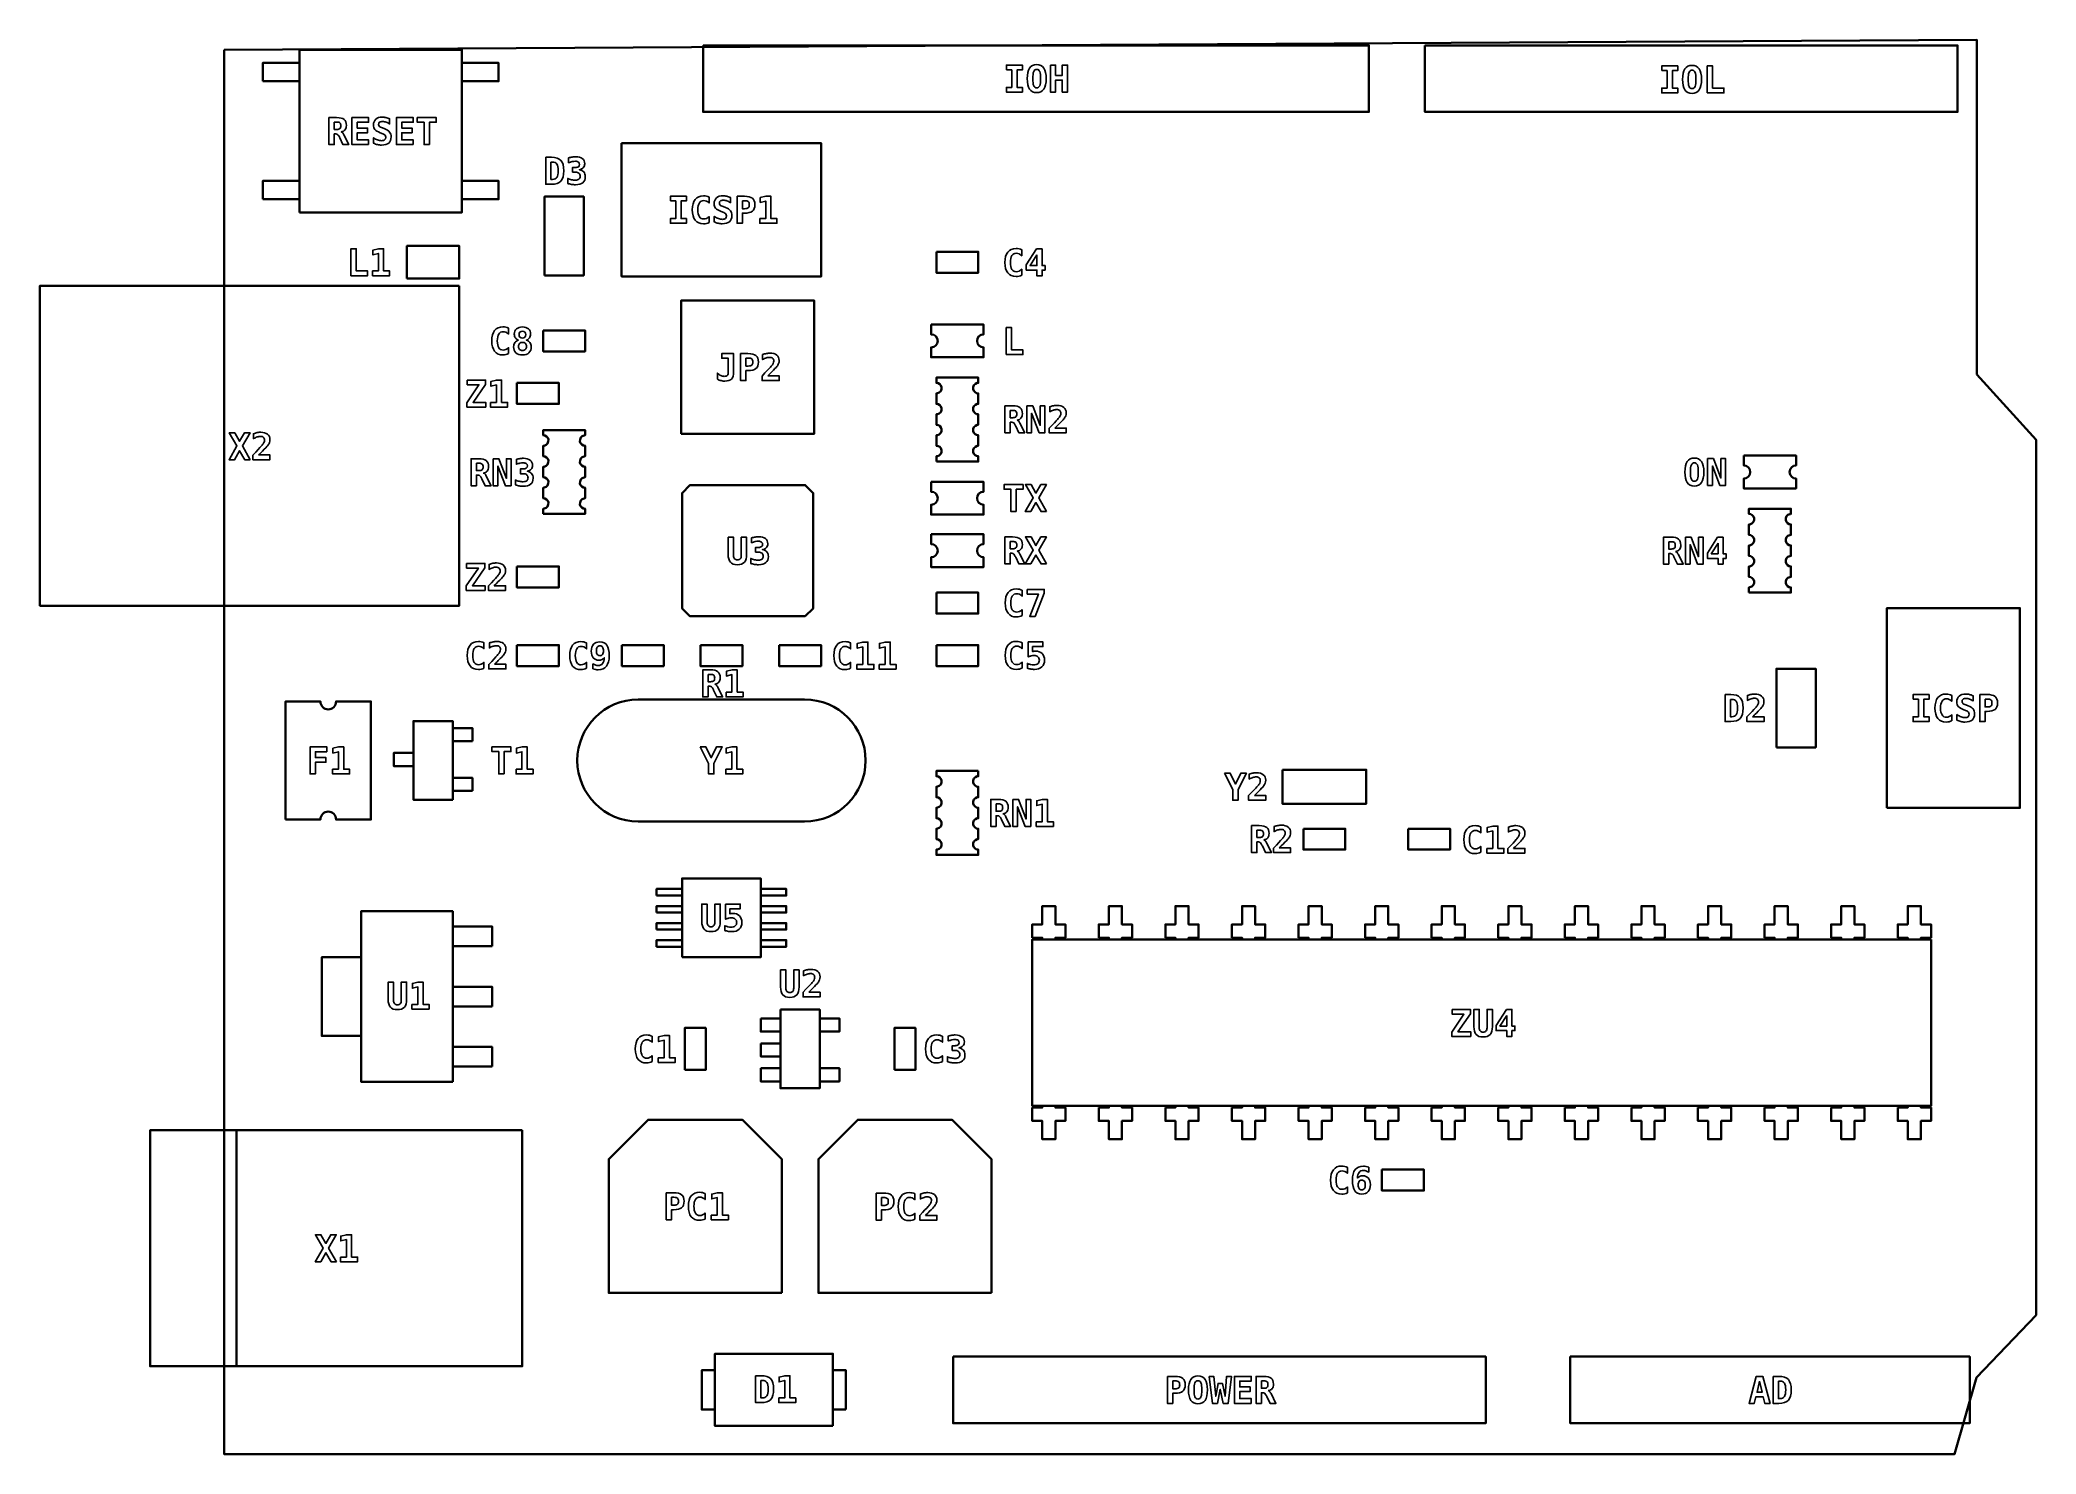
# Model space of a CAD drawing. Header units: centimetres. Extents: x -14.31 to -6.69, y -17.55 to -12.15.
import ezdxf

# ---------------------------------------------------------------- set-up
doc = ezdxf.new("R2010")
doc.units = ezdxf.units.CM
doc.header["$MEASUREMENT"] = 0
doc.layers.add('Layer 1', color=7, linetype='Continuous')

msp = doc.modelspace()

# ---------------------------------------------------------------- linework, layer by layer
at = {"layer": 'Layer 1', "color": 7, "lineweight": 35}
for points in [[(-13.45767, -12.31144), (-13.31767, -12.31144), (-13.31767, -12.24144), (-13.45767, -12.24144), (-13.45767, -12.31144)], [(-13.31767, -12.81144), (-12.69767, -12.81144), (-12.69767, -12.19144), (-13.31767, -12.19144), (-13.31767, -12.81144)], [(-12.69767, -12.31144), (-12.55767, -12.31144), (-12.55767, -12.24144), (-12.69767, -12.24144), (-12.69767, -12.31144)], [(-13.45767, -12.76144), (-13.31767, -12.76144), (-13.31767, -12.69144), (-13.45767, -12.69144), (-13.45767, -12.76144)], [(-12.69767, -12.76144), (-12.55767, -12.76144), (-12.55767, -12.69144), (-12.69767, -12.69144), (-12.69767, -12.76144)], [(-12.90767, -13.06394), (-12.70767, -13.06394), (-12.70767, -12.93894), (-12.90767, -12.93894), (-12.90767, -13.06394)], [(-11.8617, -13.65547), (-11.3537, -13.65547), (-11.3537, -13.14747), (-11.8617, -13.14747), (-11.8617, -13.65547)]]:
    msp.add_lwpolyline(points, close=True, dxfattribs=at)
for points, knots in [([(-13.60478, -12.19155), (-13.60478, -12.19155), (-13.60478, -17.54618), (-13.60478, -17.54618), (-13.60478, -17.54618), (-13.60478, -17.54618), (-7.00326, -17.54618), (-7.00326, -17.54618), (-7.00326, -17.54618), (-7.00326, -17.54618), (-6.91925, -17.25396), (-6.91925, -17.25396), (-6.91925, -17.25396), (-6.91925, -17.25396), (-6.69233, -17.01606), (-6.69233, -17.01606), (-6.69233, -17.01606), (-6.69233, -17.01606), (-6.69233, -13.6785), (-6.69233, -13.6785), (-6.69233, -13.6785), (-6.69233, -13.6785), (-6.91782, -13.42932), (-6.91782, -13.42932), (-6.91782, -13.42932), (-6.91782, -13.42932), (-6.91782, -12.15382), (-6.91782, -12.15382), (-6.91782, -12.15382), (-6.91782, -12.15382), (-13.60478, -12.19155), (-13.60478, -12.19155)], [0, 0, 0, 0, 0.125, 0.125, 0.125, 0.125, 0.25, 0.25, 0.25, 0.25, 0.375, 0.375, 0.375, 0.375, 0.5, 0.5, 0.5, 0.5, 0.625, 0.625, 0.625, 0.625, 0.75, 0.75, 0.75, 0.75, 0.875, 0.875, 0.875, 0.875, 1, 1, 1, 1]), ([(-11.77767, -12.17444), (-11.77767, -12.17444), (-9.23767, -12.17444), (-9.23767, -12.17444), (-9.23767, -12.17444), (-9.23767, -12.17444), (-9.23767, -12.42844), (-9.23767, -12.42844), (-9.23767, -12.42844), (-9.23767, -12.42844), (-11.77767, -12.42844), (-11.77767, -12.42844), (-11.77767, -12.42844), (-11.77767, -12.42844), (-11.77767, -12.17444), (-11.77767, -12.17444)], [0, 0, 0, 0, 0.25, 0.25, 0.25, 0.25, 0.5, 0.5, 0.5, 0.5, 0.75, 0.75, 0.75, 0.75, 1, 1, 1, 1]), ([(-9.02367, -12.17447), (-9.02367, -12.17447), (-6.99167, -12.17447), (-6.99167, -12.17447), (-6.99167, -12.17447), (-6.99167, -12.17447), (-6.99167, -12.42847), (-6.99167, -12.42847), (-6.99167, -12.42847), (-6.99167, -12.42847), (-9.02367, -12.42847), (-9.02367, -12.42847), (-9.02367, -12.42847), (-9.02367, -12.42847), (-9.02367, -12.17447), (-9.02367, -12.17447)], [0, 0, 0, 0, 0.25, 0.25, 0.25, 0.25, 0.5, 0.5, 0.5, 0.5, 0.75, 0.75, 0.75, 0.75, 1, 1, 1, 1]), ([(-12.08867, -12.54747), (-12.08867, -12.54747), (-11.32667, -12.54747), (-11.32667, -12.54747), (-11.32667, -12.54747), (-11.32667, -12.54747), (-11.32667, -13.05547), (-11.32667, -13.05547), (-11.32667, -13.05547), (-11.32667, -13.05547), (-12.08867, -13.05547), (-12.08867, -13.05547), (-12.08867, -13.05547), (-12.08867, -13.05547), (-12.08867, -12.54747), (-12.08867, -12.54747)], [0, 0, 0, 0, 0.25, 0.25, 0.25, 0.25, 0.5, 0.5, 0.5, 0.5, 0.75, 0.75, 0.75, 0.75, 1, 1, 1, 1]), ([(-10.88767, -12.96144), (-10.88767, -12.96144), (-10.72767, -12.96144), (-10.72767, -12.96144), (-10.72767, -12.96144), (-10.72767, -12.96144), (-10.72767, -13.04144), (-10.72767, -13.04144), (-10.72767, -13.04144), (-10.72767, -13.04144), (-10.88767, -13.04144), (-10.88767, -13.04144), (-10.88767, -13.04144), (-10.88767, -13.04144), (-10.88767, -12.96144), (-10.88767, -12.96144)], [0, 0, 0, 0, 0.25, 0.25, 0.25, 0.25, 0.5, 0.5, 0.5, 0.5, 0.75, 0.75, 0.75, 0.75, 1, 1, 1, 1]), ([(-12.70767, -13.09144), (-12.70767, -13.09144), (-12.70767, -14.31144), (-12.70767, -14.31144), (-12.70767, -14.31144), (-12.70767, -14.31144), (-14.30767, -14.31144), (-14.30767, -14.31144), (-14.30767, -14.31144), (-14.30767, -14.31144), (-14.30767, -13.09144), (-14.30767, -13.09144), (-14.30767, -13.09144), (-14.30767, -13.09144), (-12.70767, -13.09144), (-12.70767, -13.09144)], [0, 0, 0, 0, 0.25, 0.25, 0.25, 0.25, 0.5, 0.5, 0.5, 0.5, 0.75, 0.75, 0.75, 0.75, 1, 1, 1, 1]), ([(-10.90767, -13.23894), (-10.90767, -13.23894), (-10.70767, -13.23894), (-10.70767, -13.23894), (-10.70767, -13.23894), (-10.70767, -13.23894), (-10.70767, -13.27645), (-10.70767, -13.27645), (-10.70767, -13.27645), (-10.72148, -13.27646), (-10.73267, -13.28764), (-10.73267, -13.30145), (-10.73267, -13.30145), (-10.73267, -13.31525), (-10.72148, -13.32644), (-10.70767, -13.32645), (-10.70767, -13.32645), (-10.70767, -13.32645), (-10.70767, -13.36394), (-10.70767, -13.36394), (-10.70767, -13.36394), (-10.70767, -13.36394), (-10.90767, -13.36394), (-10.90767, -13.36394), (-10.90767, -13.36394), (-10.90767, -13.36394), (-10.90767, -13.32645), (-10.90767, -13.32645), (-10.90767, -13.32645), (-10.90767, -13.32645), (-10.90766, -13.32645), (-10.90766, -13.32645), (-10.90766, -13.32645), (-10.89386, -13.32645), (-10.88267, -13.31525), (-10.88267, -13.30145), (-10.88267, -13.30145), (-10.88267, -13.28764), (-10.89386, -13.27645), (-10.90766, -13.27645), (-10.90766, -13.27645), (-10.90766, -13.27645), (-10.90767, -13.27645), (-10.90767, -13.27645), (-10.90767, -13.27645), (-10.90767, -13.27645), (-10.90767, -13.23894), (-10.90767, -13.23894)], [0, 0, 0, 0, 0.0833333, 0.0833333, 0.0833333, 0.0833333, 0.1666667, 0.1666667, 0.1666667, 0.1666667, 0.25, 0.25, 0.25, 0.25, 0.3333333, 0.3333333, 0.3333333, 0.3333333, 0.4166667, 0.4166667, 0.4166667, 0.4166667, 0.5, 0.5, 0.5, 0.5, 0.5833333, 0.5833333, 0.5833333, 0.5833333, 0.6666667, 0.6666667, 0.6666667, 0.6666667, 0.75, 0.75, 0.75, 0.75, 0.8333333, 0.8333333, 0.8333333, 0.8333333, 0.9166667, 0.9166667, 0.9166667, 0.9166667, 1, 1, 1, 1]), ([(-12.38767, -13.26148), (-12.38767, -13.26148), (-12.22767, -13.26148), (-12.22767, -13.26148), (-12.22767, -13.26148), (-12.22767, -13.26148), (-12.22767, -13.34148), (-12.22767, -13.34148), (-12.22767, -13.34148), (-12.22767, -13.34148), (-12.38767, -13.34148), (-12.38767, -13.34148), (-12.38767, -13.34148), (-12.38767, -13.34148), (-12.38767, -13.26148), (-12.38767, -13.26148)], [0, 0, 0, 0, 0.25, 0.25, 0.25, 0.25, 0.5, 0.5, 0.5, 0.5, 0.75, 0.75, 0.75, 0.75, 1, 1, 1, 1]), ([(-12.48767, -13.46144), (-12.48767, -13.46144), (-12.32767, -13.46144), (-12.32767, -13.46144), (-12.32767, -13.46144), (-12.32767, -13.46144), (-12.32767, -13.54144), (-12.32767, -13.54144), (-12.32767, -13.54144), (-12.32767, -13.54144), (-12.48767, -13.54144), (-12.48767, -13.54144), (-12.48767, -13.54144), (-12.48767, -13.54144), (-12.48767, -13.46144), (-12.48767, -13.46144)], [0, 0, 0, 0, 0.25, 0.25, 0.25, 0.25, 0.5, 0.5, 0.5, 0.5, 0.75, 0.75, 0.75, 0.75, 1, 1, 1, 1]), ([(-7.80767, -13.73894), (-7.80767, -13.73894), (-7.60767, -13.73894), (-7.60767, -13.73894), (-7.60767, -13.73894), (-7.60767, -13.73894), (-7.60767, -13.77645), (-7.60767, -13.77645), (-7.60767, -13.77645), (-7.62148, -13.77646), (-7.63267, -13.78764), (-7.63267, -13.80145), (-7.63267, -13.80145), (-7.63267, -13.81525), (-7.62148, -13.82644), (-7.60767, -13.82645), (-7.60767, -13.82645), (-7.60767, -13.82645), (-7.60767, -13.86394), (-7.60767, -13.86394), (-7.60767, -13.86394), (-7.60767, -13.86394), (-7.80767, -13.86394), (-7.80767, -13.86394), (-7.80767, -13.86394), (-7.80767, -13.86394), (-7.80767, -13.82645), (-7.80767, -13.82645), (-7.80767, -13.82645), (-7.80767, -13.82645), (-7.80766, -13.82645), (-7.80766, -13.82645), (-7.80766, -13.82645), (-7.79386, -13.82645), (-7.78267, -13.81525), (-7.78267, -13.80145), (-7.78267, -13.80145), (-7.78267, -13.78764), (-7.79386, -13.77645), (-7.80766, -13.77645), (-7.80766, -13.77645), (-7.80766, -13.77645), (-7.80767, -13.77645), (-7.80767, -13.77645), (-7.80767, -13.77645), (-7.80767, -13.77645), (-7.80767, -13.73894), (-7.80767, -13.73894)], [0, 0, 0, 0, 0.0833333, 0.0833333, 0.0833333, 0.0833333, 0.1666667, 0.1666667, 0.1666667, 0.1666667, 0.25, 0.25, 0.25, 0.25, 0.3333333, 0.3333333, 0.3333333, 0.3333333, 0.4166667, 0.4166667, 0.4166667, 0.4166667, 0.5, 0.5, 0.5, 0.5, 0.5833333, 0.5833333, 0.5833333, 0.5833333, 0.6666667, 0.6666667, 0.6666667, 0.6666667, 0.75, 0.75, 0.75, 0.75, 0.8333333, 0.8333333, 0.8333333, 0.8333333, 0.9166667, 0.9166667, 0.9166667, 0.9166667, 1, 1, 1, 1]), ([(-11.38767, -14.35144), (-11.38767, -14.35144), (-11.82767, -14.35144), (-11.82767, -14.35144), (-11.82767, -14.35144), (-11.82767, -14.35144), (-11.85767, -14.32144), (-11.85767, -14.32144), (-11.85767, -14.32144), (-11.85767, -14.32144), (-11.85767, -13.88144), (-11.85767, -13.88144), (-11.85767, -13.88144), (-11.85767, -13.88144), (-11.82767, -13.85144), (-11.82767, -13.85144), (-11.82767, -13.85144), (-11.82767, -13.85144), (-11.38767, -13.85144), (-11.38767, -13.85144), (-11.38767, -13.85144), (-11.38767, -13.85144), (-11.35767, -13.88144), (-11.35767, -13.88144), (-11.35767, -13.88144), (-11.35767, -13.88144), (-11.35767, -14.32144), (-11.35767, -14.32144), (-11.35767, -14.32144), (-11.35767, -14.32144), (-11.38767, -14.35144), (-11.38767, -14.35144)], [0, 0, 0, 0, 0.125, 0.125, 0.125, 0.125, 0.25, 0.25, 0.25, 0.25, 0.375, 0.375, 0.375, 0.375, 0.5, 0.5, 0.5, 0.5, 0.625, 0.625, 0.625, 0.625, 0.75, 0.75, 0.75, 0.75, 0.875, 0.875, 0.875, 0.875, 1, 1, 1, 1]), ([(-10.90767, -13.83894), (-10.90767, -13.83894), (-10.70767, -13.83894), (-10.70767, -13.83894), (-10.70767, -13.83894), (-10.70767, -13.83894), (-10.70767, -13.87645), (-10.70767, -13.87645), (-10.70767, -13.87645), (-10.72148, -13.87646), (-10.73267, -13.88764), (-10.73267, -13.90145), (-10.73267, -13.90145), (-10.73267, -13.91525), (-10.72148, -13.92644), (-10.70767, -13.92645), (-10.70767, -13.92645), (-10.70767, -13.92645), (-10.70767, -13.96394), (-10.70767, -13.96394), (-10.70767, -13.96394), (-10.70767, -13.96394), (-10.90767, -13.96394), (-10.90767, -13.96394), (-10.90767, -13.96394), (-10.90767, -13.96394), (-10.90767, -13.92645), (-10.90767, -13.92645), (-10.90767, -13.92645), (-10.90767, -13.92645), (-10.90766, -13.92645), (-10.90766, -13.92645), (-10.90766, -13.92645), (-10.89386, -13.92645), (-10.88267, -13.91525), (-10.88267, -13.90145), (-10.88267, -13.90145), (-10.88267, -13.88764), (-10.89386, -13.87645), (-10.90766, -13.87645), (-10.90766, -13.87645), (-10.90766, -13.87645), (-10.90767, -13.87645), (-10.90767, -13.87645), (-10.90767, -13.87645), (-10.90767, -13.87645), (-10.90767, -13.83894), (-10.90767, -13.83894)], [0, 0, 0, 0, 0.0833333, 0.0833333, 0.0833333, 0.0833333, 0.1666667, 0.1666667, 0.1666667, 0.1666667, 0.25, 0.25, 0.25, 0.25, 0.3333333, 0.3333333, 0.3333333, 0.3333333, 0.4166667, 0.4166667, 0.4166667, 0.4166667, 0.5, 0.5, 0.5, 0.5, 0.5833333, 0.5833333, 0.5833333, 0.5833333, 0.6666667, 0.6666667, 0.6666667, 0.6666667, 0.75, 0.75, 0.75, 0.75, 0.8333333, 0.8333333, 0.8333333, 0.8333333, 0.9166667, 0.9166667, 0.9166667, 0.9166667, 1, 1, 1, 1]), ([(-10.90767, -14.03894), (-10.90767, -14.03894), (-10.70767, -14.03894), (-10.70767, -14.03894), (-10.70767, -14.03894), (-10.70767, -14.03894), (-10.70767, -14.07645), (-10.70767, -14.07645), (-10.70767, -14.07645), (-10.72148, -14.07646), (-10.73267, -14.08764), (-10.73267, -14.10145), (-10.73267, -14.10145), (-10.73267, -14.11525), (-10.72148, -14.12644), (-10.70767, -14.12645), (-10.70767, -14.12645), (-10.70767, -14.12645), (-10.70767, -14.16394), (-10.70767, -14.16394), (-10.70767, -14.16394), (-10.70767, -14.16394), (-10.90767, -14.16394), (-10.90767, -14.16394), (-10.90767, -14.16394), (-10.90767, -14.16394), (-10.90767, -14.12645), (-10.90767, -14.12645), (-10.90767, -14.12645), (-10.90767, -14.12645), (-10.90766, -14.12645), (-10.90766, -14.12645), (-10.90766, -14.12645), (-10.89386, -14.12645), (-10.88267, -14.11525), (-10.88267, -14.10145), (-10.88267, -14.10145), (-10.88267, -14.08764), (-10.89386, -14.07645), (-10.90766, -14.07645), (-10.90766, -14.07645), (-10.90766, -14.07645), (-10.90767, -14.07645), (-10.90767, -14.07645), (-10.90767, -14.07645), (-10.90767, -14.07645), (-10.90767, -14.03894), (-10.90767, -14.03894)], [0, 0, 0, 0, 0.0833333, 0.0833333, 0.0833333, 0.0833333, 0.1666667, 0.1666667, 0.1666667, 0.1666667, 0.25, 0.25, 0.25, 0.25, 0.3333333, 0.3333333, 0.3333333, 0.3333333, 0.4166667, 0.4166667, 0.4166667, 0.4166667, 0.5, 0.5, 0.5, 0.5, 0.5833333, 0.5833333, 0.5833333, 0.5833333, 0.6666667, 0.6666667, 0.6666667, 0.6666667, 0.75, 0.75, 0.75, 0.75, 0.8333333, 0.8333333, 0.8333333, 0.8333333, 0.9166667, 0.9166667, 0.9166667, 0.9166667, 1, 1, 1, 1]), ([(-12.48767, -14.16144), (-12.48767, -14.16144), (-12.32767, -14.16144), (-12.32767, -14.16144), (-12.32767, -14.16144), (-12.32767, -14.16144), (-12.32767, -14.24144), (-12.32767, -14.24144), (-12.32767, -14.24144), (-12.32767, -14.24144), (-12.48767, -14.24144), (-12.48767, -14.24144), (-12.48767, -14.24144), (-12.48767, -14.24144), (-12.48767, -14.16144), (-12.48767, -14.16144)], [0, 0, 0, 0, 0.25, 0.25, 0.25, 0.25, 0.5, 0.5, 0.5, 0.5, 0.75, 0.75, 0.75, 0.75, 1, 1, 1, 1]), ([(-10.88767, -14.26144), (-10.88767, -14.26144), (-10.72767, -14.26144), (-10.72767, -14.26144), (-10.72767, -14.26144), (-10.72767, -14.26144), (-10.72767, -14.34144), (-10.72767, -14.34144), (-10.72767, -14.34144), (-10.72767, -14.34144), (-10.88767, -14.34144), (-10.88767, -14.34144), (-10.88767, -14.34144), (-10.88767, -14.34144), (-10.88767, -14.26144), (-10.88767, -14.26144)], [0, 0, 0, 0, 0.25, 0.25, 0.25, 0.25, 0.5, 0.5, 0.5, 0.5, 0.75, 0.75, 0.75, 0.75, 1, 1, 1, 1]), ([(-7.26167, -15.08247), (-7.26167, -15.08247), (-7.26167, -14.32047), (-7.26167, -14.32047), (-7.26167, -14.32047), (-7.26167, -14.32047), (-6.75367, -14.32047), (-6.75367, -14.32047), (-6.75367, -14.32047), (-6.75367, -14.32047), (-6.75367, -15.08247), (-6.75367, -15.08247), (-6.75367, -15.08247), (-6.75367, -15.08247), (-7.26167, -15.08247), (-7.26167, -15.08247)], [0, 0, 0, 0, 0.25, 0.25, 0.25, 0.25, 0.5, 0.5, 0.5, 0.5, 0.75, 0.75, 0.75, 0.75, 1, 1, 1, 1]), ([(-12.48767, -14.46148), (-12.48767, -14.46148), (-12.32767, -14.46148), (-12.32767, -14.46148), (-12.32767, -14.46148), (-12.32767, -14.46148), (-12.32767, -14.54148), (-12.32767, -14.54148), (-12.32767, -14.54148), (-12.32767, -14.54148), (-12.48767, -14.54148), (-12.48767, -14.54148), (-12.48767, -14.54148), (-12.48767, -14.54148), (-12.48767, -14.46148), (-12.48767, -14.46148)], [0, 0, 0, 0, 0.25, 0.25, 0.25, 0.25, 0.5, 0.5, 0.5, 0.5, 0.75, 0.75, 0.75, 0.75, 1, 1, 1, 1]), ([(-12.08767, -14.46148), (-12.08767, -14.46148), (-11.92767, -14.46148), (-11.92767, -14.46148), (-11.92767, -14.46148), (-11.92767, -14.46148), (-11.92767, -14.54148), (-11.92767, -14.54148), (-11.92767, -14.54148), (-11.92767, -14.54148), (-12.08767, -14.54148), (-12.08767, -14.54148), (-12.08767, -14.54148), (-12.08767, -14.54148), (-12.08767, -14.46148), (-12.08767, -14.46148)], [0, 0, 0, 0, 0.25, 0.25, 0.25, 0.25, 0.5, 0.5, 0.5, 0.5, 0.75, 0.75, 0.75, 0.75, 1, 1, 1, 1]), ([(-11.78767, -14.46144), (-11.78767, -14.46144), (-11.62767, -14.46144), (-11.62767, -14.46144), (-11.62767, -14.46144), (-11.62767, -14.46144), (-11.62767, -14.54144), (-11.62767, -14.54144), (-11.62767, -14.54144), (-11.62767, -14.54144), (-11.78767, -14.54144), (-11.78767, -14.54144), (-11.78767, -14.54144), (-11.78767, -14.54144), (-11.78767, -14.46144), (-11.78767, -14.46144)], [0, 0, 0, 0, 0.25, 0.25, 0.25, 0.25, 0.5, 0.5, 0.5, 0.5, 0.75, 0.75, 0.75, 0.75, 1, 1, 1, 1]), ([(-11.48767, -14.46148), (-11.48767, -14.46148), (-11.32767, -14.46148), (-11.32767, -14.46148), (-11.32767, -14.46148), (-11.32767, -14.46148), (-11.32767, -14.54148), (-11.32767, -14.54148), (-11.32767, -14.54148), (-11.32767, -14.54148), (-11.48767, -14.54148), (-11.48767, -14.54148), (-11.48767, -14.54148), (-11.48767, -14.54148), (-11.48767, -14.46148), (-11.48767, -14.46148)], [0, 0, 0, 0, 0.25, 0.25, 0.25, 0.25, 0.5, 0.5, 0.5, 0.5, 0.75, 0.75, 0.75, 0.75, 1, 1, 1, 1]), ([(-10.88767, -14.46144), (-10.88767, -14.46144), (-10.72767, -14.46144), (-10.72767, -14.46144), (-10.72767, -14.46144), (-10.72767, -14.46144), (-10.72767, -14.54144), (-10.72767, -14.54144), (-10.72767, -14.54144), (-10.72767, -14.54144), (-10.88767, -14.54144), (-10.88767, -14.54144), (-10.88767, -14.54144), (-10.88767, -14.54144), (-10.88767, -14.46144), (-10.88767, -14.46144)], [0, 0, 0, 0, 0.25, 0.25, 0.25, 0.25, 0.5, 0.5, 0.5, 0.5, 0.75, 0.75, 0.75, 0.75, 1, 1, 1, 1]), ([(-13.37017, -15.12648), (-13.37017, -15.12648), (-13.37017, -14.67648), (-13.37017, -14.67648), (-13.37017, -14.67648), (-13.37017, -14.67648), (-13.23767, -14.67648), (-13.23767, -14.67648), (-13.23767, -14.67648), (-13.23767, -14.69305), (-13.22424, -14.70648), (-13.20767, -14.70648), (-13.20767, -14.70648), (-13.1911, -14.70648), (-13.17767, -14.69305), (-13.17767, -14.67648), (-13.17767, -14.67648), (-13.17767, -14.67648), (-13.04517, -14.67648), (-13.04517, -14.67648), (-13.04517, -14.67648), (-13.04517, -14.67648), (-13.04517, -15.12648), (-13.04517, -15.12648), (-13.04517, -15.12648), (-13.04517, -15.12648), (-13.17767, -15.12648), (-13.17767, -15.12648), (-13.17767, -15.12648), (-13.17767, -15.10991), (-13.1911, -15.09648), (-13.20767, -15.09648), (-13.20767, -15.09648), (-13.22424, -15.09648), (-13.23767, -15.10991), (-13.23767, -15.12648), (-13.23767, -15.12648), (-13.23767, -15.12648), (-13.37017, -15.12648), (-13.37017, -15.12648)], [0, 0, 0, 0, 0.1, 0.1, 0.1, 0.1, 0.2, 0.2, 0.2, 0.2, 0.3, 0.3, 0.3, 0.3, 0.4, 0.4, 0.4, 0.4, 0.5, 0.5, 0.5, 0.5, 0.6, 0.6, 0.6, 0.6, 0.7, 0.7, 0.7, 0.7, 0.8, 0.8, 0.8, 0.8, 0.9, 0.9, 0.9, 0.9, 1, 1, 1, 1]), ([(-12.02517, -15.13394), (-12.15356, -15.13394), (-12.25767, -15.02983), (-12.25767, -14.90144), (-12.25767, -14.90144), (-12.25767, -14.77305), (-12.15356, -14.66894), (-12.02517, -14.66894), (-12.02517, -14.66894), (-12.02517, -14.66894), (-11.39017, -14.66894), (-11.39017, -14.66894), (-11.39017, -14.66894), (-11.26178, -14.66894), (-11.15767, -14.77305), (-11.15767, -14.90144), (-11.15767, -14.90144), (-11.15767, -15.02983), (-11.26178, -15.13394), (-11.39017, -15.13394), (-11.39017, -15.13394), (-11.39017, -15.13394), (-12.02517, -15.13394), (-12.02517, -15.13394)], [0, 0, 0, 0, 0.1666667, 0.1666667, 0.1666667, 0.1666667, 0.3333333, 0.3333333, 0.3333333, 0.3333333, 0.5, 0.5, 0.5, 0.5, 0.6666667, 0.6666667, 0.6666667, 0.6666667, 0.8333333, 0.8333333, 0.8333333, 0.8333333, 1, 1, 1, 1]), ([(-12.73266, -15.05143), (-12.73266, -15.05143), (-12.88266, -15.05143), (-12.88266, -15.05143), (-12.88266, -15.05143), (-12.88266, -15.05143), (-12.88266, -14.75143), (-12.88266, -14.75143), (-12.88266, -14.75143), (-12.88266, -14.75143), (-12.73266, -14.75143), (-12.73266, -14.75143), (-12.73266, -14.75143), (-12.73266, -14.75143), (-12.73266, -15.05143), (-12.73266, -15.05143)], [0, 0, 0, 0, 0.25, 0.25, 0.25, 0.25, 0.5, 0.5, 0.5, 0.5, 0.75, 0.75, 0.75, 0.75, 1, 1, 1, 1]), ([(-12.65766, -14.82768), (-12.65766, -14.82768), (-12.73266, -14.82768), (-12.73266, -14.82768), (-12.73266, -14.82768), (-12.73266, -14.82768), (-12.73266, -14.77768), (-12.73266, -14.77768), (-12.73266, -14.77768), (-12.73266, -14.77768), (-12.65766, -14.77768), (-12.65766, -14.77768), (-12.65766, -14.77768), (-12.65766, -14.77768), (-12.65766, -14.82768), (-12.65766, -14.82768)], [0, 0, 0, 0, 0.25, 0.25, 0.25, 0.25, 0.5, 0.5, 0.5, 0.5, 0.75, 0.75, 0.75, 0.75, 1, 1, 1, 1]), ([(-12.88267, -14.92268), (-12.88267, -14.92268), (-12.95767, -14.92268), (-12.95767, -14.92268), (-12.95767, -14.92268), (-12.95767, -14.92268), (-12.95767, -14.87268), (-12.95767, -14.87268), (-12.95767, -14.87268), (-12.95767, -14.87268), (-12.88267, -14.87268), (-12.88267, -14.87268), (-12.88267, -14.87268), (-12.88267, -14.87268), (-12.88267, -14.92268), (-12.88267, -14.92268)], [0, 0, 0, 0, 0.25, 0.25, 0.25, 0.25, 0.5, 0.5, 0.5, 0.5, 0.75, 0.75, 0.75, 0.75, 1, 1, 1, 1]), ([(-12.65766, -15.01768), (-12.65766, -15.01768), (-12.73266, -15.01768), (-12.73266, -15.01768), (-12.73266, -15.01768), (-12.73266, -15.01768), (-12.73266, -14.96768), (-12.73266, -14.96768), (-12.73266, -14.96768), (-12.73266, -14.96768), (-12.65766, -14.96768), (-12.65766, -14.96768), (-12.65766, -14.96768), (-12.65766, -14.96768), (-12.65766, -15.01768), (-12.65766, -15.01768)], [0, 0, 0, 0, 0.25, 0.25, 0.25, 0.25, 0.5, 0.5, 0.5, 0.5, 0.75, 0.75, 0.75, 0.75, 1, 1, 1, 1]), ([(-9.56767, -14.93644), (-9.56767, -14.93644), (-9.24767, -14.93644), (-9.24767, -14.93644), (-9.24767, -14.93644), (-9.24767, -14.93644), (-9.24767, -15.06644), (-9.24767, -15.06644), (-9.24767, -15.06644), (-9.24767, -15.06644), (-9.56767, -15.06644), (-9.56767, -15.06644), (-9.56767, -15.06644), (-9.56767, -15.06644), (-9.56767, -14.93644), (-9.56767, -14.93644)], [0, 0, 0, 0, 0.25, 0.25, 0.25, 0.25, 0.5, 0.5, 0.5, 0.5, 0.75, 0.75, 0.75, 0.75, 1, 1, 1, 1]), ([(-9.48767, -15.16144), (-9.48767, -15.16144), (-9.32767, -15.16144), (-9.32767, -15.16144), (-9.32767, -15.16144), (-9.32767, -15.16144), (-9.32767, -15.24144), (-9.32767, -15.24144), (-9.32767, -15.24144), (-9.32767, -15.24144), (-9.48767, -15.24144), (-9.48767, -15.24144), (-9.48767, -15.24144), (-9.48767, -15.24144), (-9.48767, -15.16144), (-9.48767, -15.16144)], [0, 0, 0, 0, 0.25, 0.25, 0.25, 0.25, 0.5, 0.5, 0.5, 0.5, 0.75, 0.75, 0.75, 0.75, 1, 1, 1, 1]), ([(-9.08767, -15.16148), (-9.08767, -15.16148), (-8.92767, -15.16148), (-8.92767, -15.16148), (-8.92767, -15.16148), (-8.92767, -15.16148), (-8.92767, -15.24148), (-8.92767, -15.24148), (-8.92767, -15.24148), (-8.92767, -15.24148), (-9.08767, -15.24148), (-9.08767, -15.24148), (-9.08767, -15.24148), (-9.08767, -15.24148), (-9.08767, -15.16148), (-9.08767, -15.16148)], [0, 0, 0, 0, 0.25, 0.25, 0.25, 0.25, 0.5, 0.5, 0.5, 0.5, 0.75, 0.75, 0.75, 0.75, 1, 1, 1, 1]), ([(-11.85767, -15.65144), (-11.85767, -15.65144), (-11.85767, -15.35144), (-11.85767, -15.35144), (-11.85767, -15.35144), (-11.85767, -15.35144), (-11.55767, -15.35144), (-11.55767, -15.35144), (-11.55767, -15.35144), (-11.55767, -15.35144), (-11.55767, -15.65144), (-11.55767, -15.65144), (-11.55767, -15.65144), (-11.55767, -15.65144), (-11.85767, -15.65144), (-11.85767, -15.65144)], [0, 0, 0, 0, 0.25, 0.25, 0.25, 0.25, 0.5, 0.5, 0.5, 0.5, 0.75, 0.75, 0.75, 0.75, 1, 1, 1, 1]), ([(-11.95517, -15.41644), (-11.95517, -15.41644), (-11.95517, -15.39144), (-11.95517, -15.39144), (-11.95517, -15.39144), (-11.95517, -15.39144), (-11.85767, -15.39144), (-11.85767, -15.39144), (-11.85767, -15.39144), (-11.85767, -15.39144), (-11.85767, -15.41644), (-11.85767, -15.41644), (-11.85767, -15.41644), (-11.85767, -15.41644), (-11.95517, -15.41644), (-11.95517, -15.41644)], [0, 0, 0, 0, 0.25, 0.25, 0.25, 0.25, 0.5, 0.5, 0.5, 0.5, 0.75, 0.75, 0.75, 0.75, 1, 1, 1, 1]), ([(-11.95517, -15.48144), (-11.95517, -15.48144), (-11.95517, -15.45644), (-11.95517, -15.45644), (-11.95517, -15.45644), (-11.95517, -15.45644), (-11.85767, -15.45644), (-11.85767, -15.45644), (-11.85767, -15.45644), (-11.85767, -15.45644), (-11.85767, -15.48144), (-11.85767, -15.48144), (-11.85767, -15.48144), (-11.85767, -15.48144), (-11.95517, -15.48144), (-11.95517, -15.48144)], [0, 0, 0, 0, 0.25, 0.25, 0.25, 0.25, 0.5, 0.5, 0.5, 0.5, 0.75, 0.75, 0.75, 0.75, 1, 1, 1, 1]), ([(-11.55762, -15.41644), (-11.55762, -15.41644), (-11.55762, -15.39144), (-11.55762, -15.39144), (-11.55762, -15.39144), (-11.55762, -15.39144), (-11.46012, -15.39144), (-11.46012, -15.39144), (-11.46012, -15.39144), (-11.46012, -15.39144), (-11.46012, -15.41644), (-11.46012, -15.41644), (-11.46012, -15.41644), (-11.46012, -15.41644), (-11.55762, -15.41644), (-11.55762, -15.41644)], [0, 0, 0, 0, 0.25, 0.25, 0.25, 0.25, 0.5, 0.5, 0.5, 0.5, 0.75, 0.75, 0.75, 0.75, 1, 1, 1, 1]), ([(-11.55762, -15.48144), (-11.55762, -15.48144), (-11.55762, -15.45644), (-11.55762, -15.45644), (-11.55762, -15.45644), (-11.55762, -15.45644), (-11.46012, -15.45644), (-11.46012, -15.45644), (-11.46012, -15.45644), (-11.46012, -15.45644), (-11.46012, -15.48144), (-11.46012, -15.48144), (-11.46012, -15.48144), (-11.46012, -15.48144), (-11.55762, -15.48144), (-11.55762, -15.48144)], [0, 0, 0, 0, 0.25, 0.25, 0.25, 0.25, 0.5, 0.5, 0.5, 0.5, 0.75, 0.75, 0.75, 0.75, 1, 1, 1, 1]), ([(-10.52217, -15.57751), (-10.52217, -15.57751), (-10.52217, -15.52671), (-10.52217, -15.52671), (-10.52217, -15.52671), (-10.52217, -15.52671), (-10.48367, -15.52671), (-10.48367, -15.52671), (-10.48367, -15.52671), (-10.48367, -15.52671), (-10.48367, -15.45686), (-10.48367, -15.45686), (-10.48367, -15.45686), (-10.48367, -15.45686), (-10.43367, -15.45686), (-10.43367, -15.45686), (-10.43367, -15.45686), (-10.43367, -15.45686), (-10.43367, -15.52671), (-10.43367, -15.52671), (-10.43367, -15.52671), (-10.43367, -15.52671), (-10.39517, -15.52671), (-10.39517, -15.52671), (-10.39517, -15.52671), (-10.39517, -15.52671), (-10.39517, -15.57751), (-10.39517, -15.57751), (-10.39517, -15.57751), (-10.39517, -15.57751), (-10.43367, -15.57751), (-10.43367, -15.57751), (-10.43367, -15.57751), (-10.43367, -15.57751), (-10.43367, -15.58386), (-10.43367, -15.58386), (-10.43367, -15.58386), (-10.43367, -15.58386), (-10.48367, -15.58386), (-10.48367, -15.58386), (-10.48367, -15.58386), (-10.48367, -15.58386), (-10.48367, -15.57751), (-10.48367, -15.57751), (-10.48367, -15.57751), (-10.48367, -15.57751), (-10.52217, -15.57751), (-10.52217, -15.57751)], [0, 0, 0, 0, 0.0833333, 0.0833333, 0.0833333, 0.0833333, 0.1666667, 0.1666667, 0.1666667, 0.1666667, 0.25, 0.25, 0.25, 0.25, 0.3333333, 0.3333333, 0.3333333, 0.3333333, 0.4166667, 0.4166667, 0.4166667, 0.4166667, 0.5, 0.5, 0.5, 0.5, 0.5833333, 0.5833333, 0.5833333, 0.5833333, 0.6666667, 0.6666667, 0.6666667, 0.6666667, 0.75, 0.75, 0.75, 0.75, 0.8333333, 0.8333333, 0.8333333, 0.8333333, 0.9166667, 0.9166667, 0.9166667, 0.9166667, 1, 1, 1, 1]), ([(-10.26817, -15.57751), (-10.26817, -15.57751), (-10.26817, -15.52671), (-10.26817, -15.52671), (-10.26817, -15.52671), (-10.26817, -15.52671), (-10.22967, -15.52671), (-10.22967, -15.52671), (-10.22967, -15.52671), (-10.22967, -15.52671), (-10.22967, -15.45686), (-10.22967, -15.45686), (-10.22967, -15.45686), (-10.22967, -15.45686), (-10.17967, -15.45686), (-10.17967, -15.45686), (-10.17967, -15.45686), (-10.17967, -15.45686), (-10.17967, -15.52671), (-10.17967, -15.52671), (-10.17967, -15.52671), (-10.17967, -15.52671), (-10.14117, -15.52671), (-10.14117, -15.52671), (-10.14117, -15.52671), (-10.14117, -15.52671), (-10.14117, -15.57751), (-10.14117, -15.57751), (-10.14117, -15.57751), (-10.14117, -15.57751), (-10.17967, -15.57751), (-10.17967, -15.57751), (-10.17967, -15.57751), (-10.17967, -15.57751), (-10.17967, -15.58386), (-10.17967, -15.58386), (-10.17967, -15.58386), (-10.17967, -15.58386), (-10.22967, -15.58386), (-10.22967, -15.58386), (-10.22967, -15.58386), (-10.22967, -15.58386), (-10.22967, -15.57751), (-10.22967, -15.57751), (-10.22967, -15.57751), (-10.22967, -15.57751), (-10.26817, -15.57751), (-10.26817, -15.57751)], [0, 0, 0, 0, 0.0833333, 0.0833333, 0.0833333, 0.0833333, 0.1666667, 0.1666667, 0.1666667, 0.1666667, 0.25, 0.25, 0.25, 0.25, 0.3333333, 0.3333333, 0.3333333, 0.3333333, 0.4166667, 0.4166667, 0.4166667, 0.4166667, 0.5, 0.5, 0.5, 0.5, 0.5833333, 0.5833333, 0.5833333, 0.5833333, 0.6666667, 0.6666667, 0.6666667, 0.6666667, 0.75, 0.75, 0.75, 0.75, 0.8333333, 0.8333333, 0.8333333, 0.8333333, 0.9166667, 0.9166667, 0.9166667, 0.9166667, 1, 1, 1, 1]), ([(-10.01417, -15.57751), (-10.01417, -15.57751), (-10.01417, -15.52671), (-10.01417, -15.52671), (-10.01417, -15.52671), (-10.01417, -15.52671), (-9.97567, -15.52671), (-9.97567, -15.52671), (-9.97567, -15.52671), (-9.97567, -15.52671), (-9.97567, -15.45686), (-9.97567, -15.45686), (-9.97567, -15.45686), (-9.97567, -15.45686), (-9.92567, -15.45686), (-9.92567, -15.45686), (-9.92567, -15.45686), (-9.92567, -15.45686), (-9.92567, -15.52671), (-9.92567, -15.52671), (-9.92567, -15.52671), (-9.92567, -15.52671), (-9.88717, -15.52671), (-9.88717, -15.52671), (-9.88717, -15.52671), (-9.88717, -15.52671), (-9.88717, -15.57751), (-9.88717, -15.57751), (-9.88717, -15.57751), (-9.88717, -15.57751), (-9.92567, -15.57751), (-9.92567, -15.57751), (-9.92567, -15.57751), (-9.92567, -15.57751), (-9.92567, -15.58386), (-9.92567, -15.58386), (-9.92567, -15.58386), (-9.92567, -15.58386), (-9.97567, -15.58386), (-9.97567, -15.58386), (-9.97567, -15.58386), (-9.97567, -15.58386), (-9.97567, -15.57751), (-9.97567, -15.57751), (-9.97567, -15.57751), (-9.97567, -15.57751), (-10.01417, -15.57751), (-10.01417, -15.57751)], [0, 0, 0, 0, 0.0833333, 0.0833333, 0.0833333, 0.0833333, 0.1666667, 0.1666667, 0.1666667, 0.1666667, 0.25, 0.25, 0.25, 0.25, 0.3333333, 0.3333333, 0.3333333, 0.3333333, 0.4166667, 0.4166667, 0.4166667, 0.4166667, 0.5, 0.5, 0.5, 0.5, 0.5833333, 0.5833333, 0.5833333, 0.5833333, 0.6666667, 0.6666667, 0.6666667, 0.6666667, 0.75, 0.75, 0.75, 0.75, 0.8333333, 0.8333333, 0.8333333, 0.8333333, 0.9166667, 0.9166667, 0.9166667, 0.9166667, 1, 1, 1, 1]), ([(-9.76017, -15.57751), (-9.76017, -15.57751), (-9.76017, -15.52671), (-9.76017, -15.52671), (-9.76017, -15.52671), (-9.76017, -15.52671), (-9.72167, -15.52671), (-9.72167, -15.52671), (-9.72167, -15.52671), (-9.72167, -15.52671), (-9.72167, -15.45686), (-9.72167, -15.45686), (-9.72167, -15.45686), (-9.72167, -15.45686), (-9.67167, -15.45686), (-9.67167, -15.45686), (-9.67167, -15.45686), (-9.67167, -15.45686), (-9.67167, -15.52671), (-9.67167, -15.52671), (-9.67167, -15.52671), (-9.67167, -15.52671), (-9.63317, -15.52671), (-9.63317, -15.52671), (-9.63317, -15.52671), (-9.63317, -15.52671), (-9.63317, -15.57751), (-9.63317, -15.57751), (-9.63317, -15.57751), (-9.63317, -15.57751), (-9.67167, -15.57751), (-9.67167, -15.57751), (-9.67167, -15.57751), (-9.67167, -15.57751), (-9.67167, -15.58386), (-9.67167, -15.58386), (-9.67167, -15.58386), (-9.67167, -15.58386), (-9.72167, -15.58386), (-9.72167, -15.58386), (-9.72167, -15.58386), (-9.72167, -15.58386), (-9.72167, -15.57751), (-9.72167, -15.57751), (-9.72167, -15.57751), (-9.72167, -15.57751), (-9.76017, -15.57751), (-9.76017, -15.57751)], [0, 0, 0, 0, 0.0833333, 0.0833333, 0.0833333, 0.0833333, 0.1666667, 0.1666667, 0.1666667, 0.1666667, 0.25, 0.25, 0.25, 0.25, 0.3333333, 0.3333333, 0.3333333, 0.3333333, 0.4166667, 0.4166667, 0.4166667, 0.4166667, 0.5, 0.5, 0.5, 0.5, 0.5833333, 0.5833333, 0.5833333, 0.5833333, 0.6666667, 0.6666667, 0.6666667, 0.6666667, 0.75, 0.75, 0.75, 0.75, 0.8333333, 0.8333333, 0.8333333, 0.8333333, 0.9166667, 0.9166667, 0.9166667, 0.9166667, 1, 1, 1, 1]), ([(-9.50617, -15.57751), (-9.50617, -15.57751), (-9.50617, -15.52671), (-9.50617, -15.52671), (-9.50617, -15.52671), (-9.50617, -15.52671), (-9.46767, -15.52671), (-9.46767, -15.52671), (-9.46767, -15.52671), (-9.46767, -15.52671), (-9.46767, -15.45686), (-9.46767, -15.45686), (-9.46767, -15.45686), (-9.46767, -15.45686), (-9.41767, -15.45686), (-9.41767, -15.45686), (-9.41767, -15.45686), (-9.41767, -15.45686), (-9.41767, -15.52671), (-9.41767, -15.52671), (-9.41767, -15.52671), (-9.41767, -15.52671), (-9.37917, -15.52671), (-9.37917, -15.52671), (-9.37917, -15.52671), (-9.37917, -15.52671), (-9.37917, -15.57751), (-9.37917, -15.57751), (-9.37917, -15.57751), (-9.37917, -15.57751), (-9.41767, -15.57751), (-9.41767, -15.57751), (-9.41767, -15.57751), (-9.41767, -15.57751), (-9.41767, -15.58386), (-9.41767, -15.58386), (-9.41767, -15.58386), (-9.41767, -15.58386), (-9.46767, -15.58386), (-9.46767, -15.58386), (-9.46767, -15.58386), (-9.46767, -15.58386), (-9.46767, -15.57751), (-9.46767, -15.57751), (-9.46767, -15.57751), (-9.46767, -15.57751), (-9.50617, -15.57751), (-9.50617, -15.57751)], [0, 0, 0, 0, 0.0833333, 0.0833333, 0.0833333, 0.0833333, 0.1666667, 0.1666667, 0.1666667, 0.1666667, 0.25, 0.25, 0.25, 0.25, 0.3333333, 0.3333333, 0.3333333, 0.3333333, 0.4166667, 0.4166667, 0.4166667, 0.4166667, 0.5, 0.5, 0.5, 0.5, 0.5833333, 0.5833333, 0.5833333, 0.5833333, 0.6666667, 0.6666667, 0.6666667, 0.6666667, 0.75, 0.75, 0.75, 0.75, 0.8333333, 0.8333333, 0.8333333, 0.8333333, 0.9166667, 0.9166667, 0.9166667, 0.9166667, 1, 1, 1, 1]), ([(-9.25217, -15.57751), (-9.25217, -15.57751), (-9.25217, -15.52671), (-9.25217, -15.52671), (-9.25217, -15.52671), (-9.25217, -15.52671), (-9.21367, -15.52671), (-9.21367, -15.52671), (-9.21367, -15.52671), (-9.21367, -15.52671), (-9.21367, -15.45686), (-9.21367, -15.45686), (-9.21367, -15.45686), (-9.21367, -15.45686), (-9.16367, -15.45686), (-9.16367, -15.45686), (-9.16367, -15.45686), (-9.16367, -15.45686), (-9.16367, -15.52671), (-9.16367, -15.52671), (-9.16367, -15.52671), (-9.16367, -15.52671), (-9.12517, -15.52671), (-9.12517, -15.52671), (-9.12517, -15.52671), (-9.12517, -15.52671), (-9.12517, -15.57751), (-9.12517, -15.57751), (-9.12517, -15.57751), (-9.12517, -15.57751), (-9.16367, -15.57751), (-9.16367, -15.57751), (-9.16367, -15.57751), (-9.16367, -15.57751), (-9.16367, -15.58386), (-9.16367, -15.58386), (-9.16367, -15.58386), (-9.16367, -15.58386), (-9.21367, -15.58386), (-9.21367, -15.58386), (-9.21367, -15.58386), (-9.21367, -15.58386), (-9.21367, -15.57751), (-9.21367, -15.57751), (-9.21367, -15.57751), (-9.21367, -15.57751), (-9.25217, -15.57751), (-9.25217, -15.57751)], [0, 0, 0, 0, 0.0833333, 0.0833333, 0.0833333, 0.0833333, 0.1666667, 0.1666667, 0.1666667, 0.1666667, 0.25, 0.25, 0.25, 0.25, 0.3333333, 0.3333333, 0.3333333, 0.3333333, 0.4166667, 0.4166667, 0.4166667, 0.4166667, 0.5, 0.5, 0.5, 0.5, 0.5833333, 0.5833333, 0.5833333, 0.5833333, 0.6666667, 0.6666667, 0.6666667, 0.6666667, 0.75, 0.75, 0.75, 0.75, 0.8333333, 0.8333333, 0.8333333, 0.8333333, 0.9166667, 0.9166667, 0.9166667, 0.9166667, 1, 1, 1, 1]), ([(-8.99817, -15.57751), (-8.99817, -15.57751), (-8.99817, -15.52671), (-8.99817, -15.52671), (-8.99817, -15.52671), (-8.99817, -15.52671), (-8.95967, -15.52671), (-8.95967, -15.52671), (-8.95967, -15.52671), (-8.95967, -15.52671), (-8.95967, -15.45686), (-8.95967, -15.45686), (-8.95967, -15.45686), (-8.95967, -15.45686), (-8.90967, -15.45686), (-8.90967, -15.45686), (-8.90967, -15.45686), (-8.90967, -15.45686), (-8.90967, -15.52671), (-8.90967, -15.52671), (-8.90967, -15.52671), (-8.90967, -15.52671), (-8.87117, -15.52671), (-8.87117, -15.52671), (-8.87117, -15.52671), (-8.87117, -15.52671), (-8.87117, -15.57751), (-8.87117, -15.57751), (-8.87117, -15.57751), (-8.87117, -15.57751), (-8.90967, -15.57751), (-8.90967, -15.57751), (-8.90967, -15.57751), (-8.90967, -15.57751), (-8.90967, -15.58386), (-8.90967, -15.58386), (-8.90967, -15.58386), (-8.90967, -15.58386), (-8.95967, -15.58386), (-8.95967, -15.58386), (-8.95967, -15.58386), (-8.95967, -15.58386), (-8.95967, -15.57751), (-8.95967, -15.57751), (-8.95967, -15.57751), (-8.95967, -15.57751), (-8.99817, -15.57751), (-8.99817, -15.57751)], [0, 0, 0, 0, 0.0833333, 0.0833333, 0.0833333, 0.0833333, 0.1666667, 0.1666667, 0.1666667, 0.1666667, 0.25, 0.25, 0.25, 0.25, 0.3333333, 0.3333333, 0.3333333, 0.3333333, 0.4166667, 0.4166667, 0.4166667, 0.4166667, 0.5, 0.5, 0.5, 0.5, 0.5833333, 0.5833333, 0.5833333, 0.5833333, 0.6666667, 0.6666667, 0.6666667, 0.6666667, 0.75, 0.75, 0.75, 0.75, 0.8333333, 0.8333333, 0.8333333, 0.8333333, 0.9166667, 0.9166667, 0.9166667, 0.9166667, 1, 1, 1, 1]), ([(-8.74417, -15.57751), (-8.74417, -15.57751), (-8.74417, -15.52671), (-8.74417, -15.52671), (-8.74417, -15.52671), (-8.74417, -15.52671), (-8.70567, -15.52671), (-8.70567, -15.52671), (-8.70567, -15.52671), (-8.70567, -15.52671), (-8.70567, -15.45686), (-8.70567, -15.45686), (-8.70567, -15.45686), (-8.70567, -15.45686), (-8.65567, -15.45686), (-8.65567, -15.45686), (-8.65567, -15.45686), (-8.65567, -15.45686), (-8.65567, -15.52671), (-8.65567, -15.52671), (-8.65567, -15.52671), (-8.65567, -15.52671), (-8.61717, -15.52671), (-8.61717, -15.52671), (-8.61717, -15.52671), (-8.61717, -15.52671), (-8.61717, -15.57751), (-8.61717, -15.57751), (-8.61717, -15.57751), (-8.61717, -15.57751), (-8.65567, -15.57751), (-8.65567, -15.57751), (-8.65567, -15.57751), (-8.65567, -15.57751), (-8.65567, -15.58386), (-8.65567, -15.58386), (-8.65567, -15.58386), (-8.65567, -15.58386), (-8.70567, -15.58386), (-8.70567, -15.58386), (-8.70567, -15.58386), (-8.70567, -15.58386), (-8.70567, -15.57751), (-8.70567, -15.57751), (-8.70567, -15.57751), (-8.70567, -15.57751), (-8.74417, -15.57751), (-8.74417, -15.57751)], [0, 0, 0, 0, 0.0833333, 0.0833333, 0.0833333, 0.0833333, 0.1666667, 0.1666667, 0.1666667, 0.1666667, 0.25, 0.25, 0.25, 0.25, 0.3333333, 0.3333333, 0.3333333, 0.3333333, 0.4166667, 0.4166667, 0.4166667, 0.4166667, 0.5, 0.5, 0.5, 0.5, 0.5833333, 0.5833333, 0.5833333, 0.5833333, 0.6666667, 0.6666667, 0.6666667, 0.6666667, 0.75, 0.75, 0.75, 0.75, 0.8333333, 0.8333333, 0.8333333, 0.8333333, 0.9166667, 0.9166667, 0.9166667, 0.9166667, 1, 1, 1, 1]), ([(-8.49017, -15.57751), (-8.49017, -15.57751), (-8.49017, -15.52671), (-8.49017, -15.52671), (-8.49017, -15.52671), (-8.49017, -15.52671), (-8.45167, -15.52671), (-8.45167, -15.52671), (-8.45167, -15.52671), (-8.45167, -15.52671), (-8.45167, -15.45686), (-8.45167, -15.45686), (-8.45167, -15.45686), (-8.45167, -15.45686), (-8.40167, -15.45686), (-8.40167, -15.45686), (-8.40167, -15.45686), (-8.40167, -15.45686), (-8.40167, -15.52671), (-8.40167, -15.52671), (-8.40167, -15.52671), (-8.40167, -15.52671), (-8.36317, -15.52671), (-8.36317, -15.52671), (-8.36317, -15.52671), (-8.36317, -15.52671), (-8.36317, -15.57751), (-8.36317, -15.57751), (-8.36317, -15.57751), (-8.36317, -15.57751), (-8.40167, -15.57751), (-8.40167, -15.57751), (-8.40167, -15.57751), (-8.40167, -15.57751), (-8.40167, -15.58386), (-8.40167, -15.58386), (-8.40167, -15.58386), (-8.40167, -15.58386), (-8.45167, -15.58386), (-8.45167, -15.58386), (-8.45167, -15.58386), (-8.45167, -15.58386), (-8.45167, -15.57751), (-8.45167, -15.57751), (-8.45167, -15.57751), (-8.45167, -15.57751), (-8.49017, -15.57751), (-8.49017, -15.57751)], [0, 0, 0, 0, 0.0833333, 0.0833333, 0.0833333, 0.0833333, 0.1666667, 0.1666667, 0.1666667, 0.1666667, 0.25, 0.25, 0.25, 0.25, 0.3333333, 0.3333333, 0.3333333, 0.3333333, 0.4166667, 0.4166667, 0.4166667, 0.4166667, 0.5, 0.5, 0.5, 0.5, 0.5833333, 0.5833333, 0.5833333, 0.5833333, 0.6666667, 0.6666667, 0.6666667, 0.6666667, 0.75, 0.75, 0.75, 0.75, 0.8333333, 0.8333333, 0.8333333, 0.8333333, 0.9166667, 0.9166667, 0.9166667, 0.9166667, 1, 1, 1, 1]), ([(-8.23617, -15.57751), (-8.23617, -15.57751), (-8.23617, -15.52671), (-8.23617, -15.52671), (-8.23617, -15.52671), (-8.23617, -15.52671), (-8.19767, -15.52671), (-8.19767, -15.52671), (-8.19767, -15.52671), (-8.19767, -15.52671), (-8.19767, -15.45686), (-8.19767, -15.45686), (-8.19767, -15.45686), (-8.19767, -15.45686), (-8.14767, -15.45686), (-8.14767, -15.45686), (-8.14767, -15.45686), (-8.14767, -15.45686), (-8.14767, -15.52671), (-8.14767, -15.52671), (-8.14767, -15.52671), (-8.14767, -15.52671), (-8.10917, -15.52671), (-8.10917, -15.52671), (-8.10917, -15.52671), (-8.10917, -15.52671), (-8.10917, -15.57751), (-8.10917, -15.57751), (-8.10917, -15.57751), (-8.10917, -15.57751), (-8.14767, -15.57751), (-8.14767, -15.57751), (-8.14767, -15.57751), (-8.14767, -15.57751), (-8.14767, -15.58386), (-8.14767, -15.58386), (-8.14767, -15.58386), (-8.14767, -15.58386), (-8.19767, -15.58386), (-8.19767, -15.58386), (-8.19767, -15.58386), (-8.19767, -15.58386), (-8.19767, -15.57751), (-8.19767, -15.57751), (-8.19767, -15.57751), (-8.19767, -15.57751), (-8.23617, -15.57751), (-8.23617, -15.57751)], [0, 0, 0, 0, 0.0833333, 0.0833333, 0.0833333, 0.0833333, 0.1666667, 0.1666667, 0.1666667, 0.1666667, 0.25, 0.25, 0.25, 0.25, 0.3333333, 0.3333333, 0.3333333, 0.3333333, 0.4166667, 0.4166667, 0.4166667, 0.4166667, 0.5, 0.5, 0.5, 0.5, 0.5833333, 0.5833333, 0.5833333, 0.5833333, 0.6666667, 0.6666667, 0.6666667, 0.6666667, 0.75, 0.75, 0.75, 0.75, 0.8333333, 0.8333333, 0.8333333, 0.8333333, 0.9166667, 0.9166667, 0.9166667, 0.9166667, 1, 1, 1, 1]), ([(-7.98217, -15.57751), (-7.98217, -15.57751), (-7.98217, -15.52671), (-7.98217, -15.52671), (-7.98217, -15.52671), (-7.98217, -15.52671), (-7.94367, -15.52671), (-7.94367, -15.52671), (-7.94367, -15.52671), (-7.94367, -15.52671), (-7.94367, -15.45686), (-7.94367, -15.45686), (-7.94367, -15.45686), (-7.94367, -15.45686), (-7.89367, -15.45686), (-7.89367, -15.45686), (-7.89367, -15.45686), (-7.89367, -15.45686), (-7.89367, -15.52671), (-7.89367, -15.52671), (-7.89367, -15.52671), (-7.89367, -15.52671), (-7.85517, -15.52671), (-7.85517, -15.52671), (-7.85517, -15.52671), (-7.85517, -15.52671), (-7.85517, -15.57751), (-7.85517, -15.57751), (-7.85517, -15.57751), (-7.85517, -15.57751), (-7.89367, -15.57751), (-7.89367, -15.57751), (-7.89367, -15.57751), (-7.89367, -15.57751), (-7.89367, -15.58386), (-7.89367, -15.58386), (-7.89367, -15.58386), (-7.89367, -15.58386), (-7.94367, -15.58386), (-7.94367, -15.58386), (-7.94367, -15.58386), (-7.94367, -15.58386), (-7.94367, -15.57751), (-7.94367, -15.57751), (-7.94367, -15.57751), (-7.94367, -15.57751), (-7.98217, -15.57751), (-7.98217, -15.57751)], [0, 0, 0, 0, 0.0833333, 0.0833333, 0.0833333, 0.0833333, 0.1666667, 0.1666667, 0.1666667, 0.1666667, 0.25, 0.25, 0.25, 0.25, 0.3333333, 0.3333333, 0.3333333, 0.3333333, 0.4166667, 0.4166667, 0.4166667, 0.4166667, 0.5, 0.5, 0.5, 0.5, 0.5833333, 0.5833333, 0.5833333, 0.5833333, 0.6666667, 0.6666667, 0.6666667, 0.6666667, 0.75, 0.75, 0.75, 0.75, 0.8333333, 0.8333333, 0.8333333, 0.8333333, 0.9166667, 0.9166667, 0.9166667, 0.9166667, 1, 1, 1, 1]), ([(-7.72817, -15.57751), (-7.72817, -15.57751), (-7.72817, -15.52671), (-7.72817, -15.52671), (-7.72817, -15.52671), (-7.72817, -15.52671), (-7.68967, -15.52671), (-7.68967, -15.52671), (-7.68967, -15.52671), (-7.68967, -15.52671), (-7.68967, -15.45686), (-7.68967, -15.45686), (-7.68967, -15.45686), (-7.68967, -15.45686), (-7.63967, -15.45686), (-7.63967, -15.45686), (-7.63967, -15.45686), (-7.63967, -15.45686), (-7.63967, -15.52671), (-7.63967, -15.52671), (-7.63967, -15.52671), (-7.63967, -15.52671), (-7.60117, -15.52671), (-7.60117, -15.52671), (-7.60117, -15.52671), (-7.60117, -15.52671), (-7.60117, -15.57751), (-7.60117, -15.57751), (-7.60117, -15.57751), (-7.60117, -15.57751), (-7.63967, -15.57751), (-7.63967, -15.57751), (-7.63967, -15.57751), (-7.63967, -15.57751), (-7.63967, -15.58386), (-7.63967, -15.58386), (-7.63967, -15.58386), (-7.63967, -15.58386), (-7.68967, -15.58386), (-7.68967, -15.58386), (-7.68967, -15.58386), (-7.68967, -15.58386), (-7.68967, -15.57751), (-7.68967, -15.57751), (-7.68967, -15.57751), (-7.68967, -15.57751), (-7.72817, -15.57751), (-7.72817, -15.57751)], [0, 0, 0, 0, 0.0833333, 0.0833333, 0.0833333, 0.0833333, 0.1666667, 0.1666667, 0.1666667, 0.1666667, 0.25, 0.25, 0.25, 0.25, 0.3333333, 0.3333333, 0.3333333, 0.3333333, 0.4166667, 0.4166667, 0.4166667, 0.4166667, 0.5, 0.5, 0.5, 0.5, 0.5833333, 0.5833333, 0.5833333, 0.5833333, 0.6666667, 0.6666667, 0.6666667, 0.6666667, 0.75, 0.75, 0.75, 0.75, 0.8333333, 0.8333333, 0.8333333, 0.8333333, 0.9166667, 0.9166667, 0.9166667, 0.9166667, 1, 1, 1, 1]), ([(-7.47417, -15.57751), (-7.47417, -15.57751), (-7.47417, -15.52671), (-7.47417, -15.52671), (-7.47417, -15.52671), (-7.47417, -15.52671), (-7.43567, -15.52671), (-7.43567, -15.52671), (-7.43567, -15.52671), (-7.43567, -15.52671), (-7.43567, -15.45686), (-7.43567, -15.45686), (-7.43567, -15.45686), (-7.43567, -15.45686), (-7.38567, -15.45686), (-7.38567, -15.45686), (-7.38567, -15.45686), (-7.38567, -15.45686), (-7.38567, -15.52671), (-7.38567, -15.52671), (-7.38567, -15.52671), (-7.38567, -15.52671), (-7.34717, -15.52671), (-7.34717, -15.52671), (-7.34717, -15.52671), (-7.34717, -15.52671), (-7.34717, -15.57751), (-7.34717, -15.57751), (-7.34717, -15.57751), (-7.34717, -15.57751), (-7.38567, -15.57751), (-7.38567, -15.57751), (-7.38567, -15.57751), (-7.38567, -15.57751), (-7.38567, -15.58386), (-7.38567, -15.58386), (-7.38567, -15.58386), (-7.38567, -15.58386), (-7.43567, -15.58386), (-7.43567, -15.58386), (-7.43567, -15.58386), (-7.43567, -15.58386), (-7.43567, -15.57751), (-7.43567, -15.57751), (-7.43567, -15.57751), (-7.43567, -15.57751), (-7.47417, -15.57751), (-7.47417, -15.57751)], [0, 0, 0, 0, 0.0833333, 0.0833333, 0.0833333, 0.0833333, 0.1666667, 0.1666667, 0.1666667, 0.1666667, 0.25, 0.25, 0.25, 0.25, 0.3333333, 0.3333333, 0.3333333, 0.3333333, 0.4166667, 0.4166667, 0.4166667, 0.4166667, 0.5, 0.5, 0.5, 0.5, 0.5833333, 0.5833333, 0.5833333, 0.5833333, 0.6666667, 0.6666667, 0.6666667, 0.6666667, 0.75, 0.75, 0.75, 0.75, 0.8333333, 0.8333333, 0.8333333, 0.8333333, 0.9166667, 0.9166667, 0.9166667, 0.9166667, 1, 1, 1, 1]), ([(-7.22017, -15.57751), (-7.22017, -15.57751), (-7.22017, -15.52671), (-7.22017, -15.52671), (-7.22017, -15.52671), (-7.22017, -15.52671), (-7.18167, -15.52671), (-7.18167, -15.52671), (-7.18167, -15.52671), (-7.18167, -15.52671), (-7.18167, -15.45686), (-7.18167, -15.45686), (-7.18167, -15.45686), (-7.18167, -15.45686), (-7.13167, -15.45686), (-7.13167, -15.45686), (-7.13167, -15.45686), (-7.13167, -15.45686), (-7.13167, -15.52671), (-7.13167, -15.52671), (-7.13167, -15.52671), (-7.13167, -15.52671), (-7.09317, -15.52671), (-7.09317, -15.52671), (-7.09317, -15.52671), (-7.09317, -15.52671), (-7.09317, -15.57751), (-7.09317, -15.57751), (-7.09317, -15.57751), (-7.09317, -15.57751), (-7.13167, -15.57751), (-7.13167, -15.57751), (-7.13167, -15.57751), (-7.13167, -15.57751), (-7.13167, -15.58386), (-7.13167, -15.58386), (-7.13167, -15.58386), (-7.13167, -15.58386), (-7.18167, -15.58386), (-7.18167, -15.58386), (-7.18167, -15.58386), (-7.18167, -15.58386), (-7.18167, -15.57751), (-7.18167, -15.57751), (-7.18167, -15.57751), (-7.18167, -15.57751), (-7.22017, -15.57751), (-7.22017, -15.57751)], [0, 0, 0, 0, 0.0833333, 0.0833333, 0.0833333, 0.0833333, 0.1666667, 0.1666667, 0.1666667, 0.1666667, 0.25, 0.25, 0.25, 0.25, 0.3333333, 0.3333333, 0.3333333, 0.3333333, 0.4166667, 0.4166667, 0.4166667, 0.4166667, 0.5, 0.5, 0.5, 0.5, 0.5833333, 0.5833333, 0.5833333, 0.5833333, 0.6666667, 0.6666667, 0.6666667, 0.6666667, 0.75, 0.75, 0.75, 0.75, 0.8333333, 0.8333333, 0.8333333, 0.8333333, 0.9166667, 0.9166667, 0.9166667, 0.9166667, 1, 1, 1, 1]), ([(-12.73267, -16.12644), (-12.73267, -16.12644), (-13.08267, -16.12644), (-13.08267, -16.12644), (-13.08267, -16.12644), (-13.08267, -16.12644), (-13.08267, -15.47644), (-13.08267, -15.47644), (-13.08267, -15.47644), (-13.08267, -15.47644), (-12.73267, -15.47644), (-12.73267, -15.47644), (-12.73267, -15.47644), (-12.73267, -15.47644), (-12.73267, -16.12644), (-12.73267, -16.12644)], [0, 0, 0, 0, 0.25, 0.25, 0.25, 0.25, 0.5, 0.5, 0.5, 0.5, 0.75, 0.75, 0.75, 0.75, 1, 1, 1, 1]), ([(-12.58267, -15.60894), (-12.58267, -15.60894), (-12.73267, -15.60894), (-12.73267, -15.60894), (-12.73267, -15.60894), (-12.73267, -15.60894), (-12.73267, -15.53394), (-12.73267, -15.53394), (-12.73267, -15.53394), (-12.73267, -15.53394), (-12.58267, -15.53394), (-12.58267, -15.53394), (-12.58267, -15.53394), (-12.58267, -15.53394), (-12.58267, -15.60894), (-12.58267, -15.60894)], [0, 0, 0, 0, 0.25, 0.25, 0.25, 0.25, 0.5, 0.5, 0.5, 0.5, 0.75, 0.75, 0.75, 0.75, 1, 1, 1, 1]), ([(-11.95517, -15.54644), (-11.95517, -15.54644), (-11.95517, -15.52144), (-11.95517, -15.52144), (-11.95517, -15.52144), (-11.95517, -15.52144), (-11.85767, -15.52144), (-11.85767, -15.52144), (-11.85767, -15.52144), (-11.85767, -15.52144), (-11.85767, -15.54644), (-11.85767, -15.54644), (-11.85767, -15.54644), (-11.85767, -15.54644), (-11.95517, -15.54644), (-11.95517, -15.54644)], [0, 0, 0, 0, 0.25, 0.25, 0.25, 0.25, 0.5, 0.5, 0.5, 0.5, 0.75, 0.75, 0.75, 0.75, 1, 1, 1, 1]), ([(-11.55762, -15.54644), (-11.55762, -15.54644), (-11.55762, -15.52144), (-11.55762, -15.52144), (-11.55762, -15.52144), (-11.55762, -15.52144), (-11.46012, -15.52144), (-11.46012, -15.52144), (-11.46012, -15.52144), (-11.46012, -15.52144), (-11.46012, -15.54644), (-11.46012, -15.54644), (-11.46012, -15.54644), (-11.46012, -15.54644), (-11.55762, -15.54644), (-11.55762, -15.54644)], [0, 0, 0, 0, 0.25, 0.25, 0.25, 0.25, 0.5, 0.5, 0.5, 0.5, 0.75, 0.75, 0.75, 0.75, 1, 1, 1, 1]), ([(-11.95517, -15.61144), (-11.95517, -15.61144), (-11.95517, -15.58644), (-11.95517, -15.58644), (-11.95517, -15.58644), (-11.95517, -15.58644), (-11.85767, -15.58644), (-11.85767, -15.58644), (-11.85767, -15.58644), (-11.85767, -15.58644), (-11.85767, -15.61144), (-11.85767, -15.61144), (-11.85767, -15.61144), (-11.85767, -15.61144), (-11.95517, -15.61144), (-11.95517, -15.61144)], [0, 0, 0, 0, 0.25, 0.25, 0.25, 0.25, 0.5, 0.5, 0.5, 0.5, 0.75, 0.75, 0.75, 0.75, 1, 1, 1, 1]), ([(-11.55762, -15.61144), (-11.55762, -15.61144), (-11.55762, -15.58644), (-11.55762, -15.58644), (-11.55762, -15.58644), (-11.55762, -15.58644), (-11.46012, -15.58644), (-11.46012, -15.58644), (-11.46012, -15.58644), (-11.46012, -15.58644), (-11.46012, -15.61144), (-11.46012, -15.61144), (-11.46012, -15.61144), (-11.46012, -15.61144), (-11.55762, -15.61144), (-11.55762, -15.61144)], [0, 0, 0, 0, 0.25, 0.25, 0.25, 0.25, 0.5, 0.5, 0.5, 0.5, 0.75, 0.75, 0.75, 0.75, 1, 1, 1, 1]), ([(-7.09317, -15.58386), (-7.09317, -15.58386), (-7.09317, -16.21885), (-7.09317, -16.21885), (-7.09317, -16.21885), (-7.09317, -16.21885), (-10.52215, -16.21885), (-10.52215, -16.21885), (-10.52215, -16.21885), (-10.52215, -16.21885), (-10.52215, -15.58386), (-10.52215, -15.58386), (-10.52215, -15.58386), (-10.52215, -15.58386), (-7.09317, -15.58386), (-7.09317, -15.58386)], [0, 0, 0, 0, 0.25, 0.25, 0.25, 0.25, 0.5, 0.5, 0.5, 0.5, 0.75, 0.75, 0.75, 0.75, 1, 1, 1, 1]), ([(-13.08267, -15.95144), (-13.08267, -15.95144), (-13.23267, -15.95144), (-13.23267, -15.95144), (-13.23267, -15.95144), (-13.23267, -15.95144), (-13.23267, -15.65144), (-13.23267, -15.65144), (-13.23267, -15.65144), (-13.23267, -15.65144), (-13.08267, -15.65144), (-13.08267, -15.65144), (-13.08267, -15.65144), (-13.08267, -15.65144), (-13.08267, -15.95144), (-13.08267, -15.95144)], [0, 0, 0, 0, 0.25, 0.25, 0.25, 0.25, 0.5, 0.5, 0.5, 0.5, 0.75, 0.75, 0.75, 0.75, 1, 1, 1, 1]), ([(-12.58267, -15.83894), (-12.58267, -15.83894), (-12.73267, -15.83894), (-12.73267, -15.83894), (-12.73267, -15.83894), (-12.73267, -15.83894), (-12.73267, -15.76394), (-12.73267, -15.76394), (-12.73267, -15.76394), (-12.73267, -15.76394), (-12.58267, -15.76394), (-12.58267, -15.76394), (-12.58267, -15.76394), (-12.58267, -15.76394), (-12.58267, -15.83894), (-12.58267, -15.83894)], [0, 0, 0, 0, 0.25, 0.25, 0.25, 0.25, 0.5, 0.5, 0.5, 0.5, 0.75, 0.75, 0.75, 0.75, 1, 1, 1, 1]), ([(-11.55768, -15.88518), (-11.55768, -15.88518), (-11.48268, -15.88518), (-11.48268, -15.88518), (-11.48268, -15.88518), (-11.48268, -15.88518), (-11.48268, -15.93518), (-11.48268, -15.93518), (-11.48268, -15.93518), (-11.48268, -15.93518), (-11.55768, -15.93518), (-11.55768, -15.93518), (-11.55768, -15.93518), (-11.55768, -15.93518), (-11.55768, -15.88518), (-11.55768, -15.88518)], [0, 0, 0, 0, 0.25, 0.25, 0.25, 0.25, 0.5, 0.5, 0.5, 0.5, 0.75, 0.75, 0.75, 0.75, 1, 1, 1, 1]), ([(-11.48268, -15.85143), (-11.48268, -15.85143), (-11.33268, -15.85143), (-11.33268, -15.85143), (-11.33268, -15.85143), (-11.33268, -15.85143), (-11.33268, -16.15143), (-11.33268, -16.15143), (-11.33268, -16.15143), (-11.33268, -16.15143), (-11.48268, -16.15143), (-11.48268, -16.15143), (-11.48268, -16.15143), (-11.48268, -16.15143), (-11.48268, -15.85143), (-11.48268, -15.85143)], [0, 0, 0, 0, 0.25, 0.25, 0.25, 0.25, 0.5, 0.5, 0.5, 0.5, 0.75, 0.75, 0.75, 0.75, 1, 1, 1, 1]), ([(-11.33267, -15.88518), (-11.33267, -15.88518), (-11.25767, -15.88518), (-11.25767, -15.88518), (-11.25767, -15.88518), (-11.25767, -15.88518), (-11.25767, -15.93518), (-11.25767, -15.93518), (-11.25767, -15.93518), (-11.25767, -15.93518), (-11.33267, -15.93518), (-11.33267, -15.93518), (-11.33267, -15.93518), (-11.33267, -15.93518), (-11.33267, -15.88518), (-11.33267, -15.88518)], [0, 0, 0, 0, 0.25, 0.25, 0.25, 0.25, 0.5, 0.5, 0.5, 0.5, 0.75, 0.75, 0.75, 0.75, 1, 1, 1, 1]), ([(-11.84767, -16.08148), (-11.84767, -16.08148), (-11.84767, -15.92148), (-11.84767, -15.92148), (-11.84767, -15.92148), (-11.84767, -15.92148), (-11.76767, -15.92148), (-11.76767, -15.92148), (-11.76767, -15.92148), (-11.76767, -15.92148), (-11.76767, -16.08148), (-11.76767, -16.08148), (-11.76767, -16.08148), (-11.76767, -16.08148), (-11.84767, -16.08148), (-11.84767, -16.08148)], [0, 0, 0, 0, 0.25, 0.25, 0.25, 0.25, 0.5, 0.5, 0.5, 0.5, 0.75, 0.75, 0.75, 0.75, 1, 1, 1, 1]), ([(-11.55768, -15.98018), (-11.55768, -15.98018), (-11.48268, -15.98018), (-11.48268, -15.98018), (-11.48268, -15.98018), (-11.48268, -15.98018), (-11.48268, -16.03018), (-11.48268, -16.03018), (-11.48268, -16.03018), (-11.48268, -16.03018), (-11.55768, -16.03018), (-11.55768, -16.03018), (-11.55768, -16.03018), (-11.55768, -16.03018), (-11.55768, -15.98018), (-11.55768, -15.98018)], [0, 0, 0, 0, 0.25, 0.25, 0.25, 0.25, 0.5, 0.5, 0.5, 0.5, 0.75, 0.75, 0.75, 0.75, 1, 1, 1, 1]), ([(-11.04767, -16.08148), (-11.04767, -16.08148), (-11.04767, -15.92148), (-11.04767, -15.92148), (-11.04767, -15.92148), (-11.04767, -15.92148), (-10.96767, -15.92148), (-10.96767, -15.92148), (-10.96767, -15.92148), (-10.96767, -15.92148), (-10.96767, -16.08148), (-10.96767, -16.08148), (-10.96767, -16.08148), (-10.96767, -16.08148), (-11.04767, -16.08148), (-11.04767, -16.08148)], [0, 0, 0, 0, 0.25, 0.25, 0.25, 0.25, 0.5, 0.5, 0.5, 0.5, 0.75, 0.75, 0.75, 0.75, 1, 1, 1, 1]), ([(-12.58267, -16.06894), (-12.58267, -16.06894), (-12.73267, -16.06894), (-12.73267, -16.06894), (-12.73267, -16.06894), (-12.73267, -16.06894), (-12.73267, -15.99394), (-12.73267, -15.99394), (-12.73267, -15.99394), (-12.73267, -15.99394), (-12.58267, -15.99394), (-12.58267, -15.99394), (-12.58267, -15.99394), (-12.58267, -15.99394), (-12.58267, -16.06894), (-12.58267, -16.06894)], [0, 0, 0, 0, 0.25, 0.25, 0.25, 0.25, 0.5, 0.5, 0.5, 0.5, 0.75, 0.75, 0.75, 0.75, 1, 1, 1, 1]), ([(-11.55768, -16.07518), (-11.55768, -16.07518), (-11.48268, -16.07518), (-11.48268, -16.07518), (-11.48268, -16.07518), (-11.48268, -16.07518), (-11.48268, -16.12518), (-11.48268, -16.12518), (-11.48268, -16.12518), (-11.48268, -16.12518), (-11.55768, -16.12518), (-11.55768, -16.12518), (-11.55768, -16.12518), (-11.55768, -16.12518), (-11.55768, -16.07518), (-11.55768, -16.07518)], [0, 0, 0, 0, 0.25, 0.25, 0.25, 0.25, 0.5, 0.5, 0.5, 0.5, 0.75, 0.75, 0.75, 0.75, 1, 1, 1, 1]), ([(-11.33267, -16.07518), (-11.33267, -16.07518), (-11.25767, -16.07518), (-11.25767, -16.07518), (-11.25767, -16.07518), (-11.25767, -16.07518), (-11.25767, -16.12518), (-11.25767, -16.12518), (-11.25767, -16.12518), (-11.25767, -16.12518), (-11.33267, -16.12518), (-11.33267, -16.12518), (-11.33267, -16.12518), (-11.33267, -16.12518), (-11.33267, -16.07518), (-11.33267, -16.07518)], [0, 0, 0, 0, 0.25, 0.25, 0.25, 0.25, 0.5, 0.5, 0.5, 0.5, 0.75, 0.75, 0.75, 0.75, 1, 1, 1, 1]), ([(-10.52217, -16.22521), (-10.52217, -16.22521), (-10.52217, -16.27601), (-10.52217, -16.27601), (-10.52217, -16.27601), (-10.52217, -16.27601), (-10.48367, -16.27601), (-10.48367, -16.27601), (-10.48367, -16.27601), (-10.48367, -16.27601), (-10.48367, -16.34586), (-10.48367, -16.34586), (-10.48367, -16.34586), (-10.48367, -16.34586), (-10.43367, -16.34586), (-10.43367, -16.34586), (-10.43367, -16.34586), (-10.43367, -16.34586), (-10.43367, -16.27601), (-10.43367, -16.27601), (-10.43367, -16.27601), (-10.43367, -16.27601), (-10.39517, -16.27601), (-10.39517, -16.27601), (-10.39517, -16.27601), (-10.39517, -16.27601), (-10.39517, -16.22521), (-10.39517, -16.22521), (-10.39517, -16.22521), (-10.39517, -16.22521), (-10.43367, -16.22521), (-10.43367, -16.22521), (-10.43367, -16.22521), (-10.43367, -16.22521), (-10.43367, -16.21886), (-10.43367, -16.21886), (-10.43367, -16.21886), (-10.43367, -16.21886), (-10.48367, -16.21886), (-10.48367, -16.21886), (-10.48367, -16.21886), (-10.48367, -16.21886), (-10.48367, -16.22521), (-10.48367, -16.22521), (-10.48367, -16.22521), (-10.48367, -16.22521), (-10.52217, -16.22521), (-10.52217, -16.22521)], [0, 0, 0, 0, 0.0833333, 0.0833333, 0.0833333, 0.0833333, 0.1666667, 0.1666667, 0.1666667, 0.1666667, 0.25, 0.25, 0.25, 0.25, 0.3333333, 0.3333333, 0.3333333, 0.3333333, 0.4166667, 0.4166667, 0.4166667, 0.4166667, 0.5, 0.5, 0.5, 0.5, 0.5833333, 0.5833333, 0.5833333, 0.5833333, 0.6666667, 0.6666667, 0.6666667, 0.6666667, 0.75, 0.75, 0.75, 0.75, 0.8333333, 0.8333333, 0.8333333, 0.8333333, 0.9166667, 0.9166667, 0.9166667, 0.9166667, 1, 1, 1, 1]), ([(-10.26817, -16.22521), (-10.26817, -16.22521), (-10.26817, -16.27601), (-10.26817, -16.27601), (-10.26817, -16.27601), (-10.26817, -16.27601), (-10.22967, -16.27601), (-10.22967, -16.27601), (-10.22967, -16.27601), (-10.22967, -16.27601), (-10.22967, -16.34586), (-10.22967, -16.34586), (-10.22967, -16.34586), (-10.22967, -16.34586), (-10.17967, -16.34586), (-10.17967, -16.34586), (-10.17967, -16.34586), (-10.17967, -16.34586), (-10.17967, -16.27601), (-10.17967, -16.27601), (-10.17967, -16.27601), (-10.17967, -16.27601), (-10.14117, -16.27601), (-10.14117, -16.27601), (-10.14117, -16.27601), (-10.14117, -16.27601), (-10.14117, -16.22521), (-10.14117, -16.22521), (-10.14117, -16.22521), (-10.14117, -16.22521), (-10.17967, -16.22521), (-10.17967, -16.22521), (-10.17967, -16.22521), (-10.17967, -16.22521), (-10.17967, -16.21886), (-10.17967, -16.21886), (-10.17967, -16.21886), (-10.17967, -16.21886), (-10.22967, -16.21886), (-10.22967, -16.21886), (-10.22967, -16.21886), (-10.22967, -16.21886), (-10.22967, -16.22521), (-10.22967, -16.22521), (-10.22967, -16.22521), (-10.22967, -16.22521), (-10.26817, -16.22521), (-10.26817, -16.22521)], [0, 0, 0, 0, 0.0833333, 0.0833333, 0.0833333, 0.0833333, 0.1666667, 0.1666667, 0.1666667, 0.1666667, 0.25, 0.25, 0.25, 0.25, 0.3333333, 0.3333333, 0.3333333, 0.3333333, 0.4166667, 0.4166667, 0.4166667, 0.4166667, 0.5, 0.5, 0.5, 0.5, 0.5833333, 0.5833333, 0.5833333, 0.5833333, 0.6666667, 0.6666667, 0.6666667, 0.6666667, 0.75, 0.75, 0.75, 0.75, 0.8333333, 0.8333333, 0.8333333, 0.8333333, 0.9166667, 0.9166667, 0.9166667, 0.9166667, 1, 1, 1, 1]), ([(-10.01417, -16.22521), (-10.01417, -16.22521), (-10.01417, -16.27601), (-10.01417, -16.27601), (-10.01417, -16.27601), (-10.01417, -16.27601), (-9.97567, -16.27601), (-9.97567, -16.27601), (-9.97567, -16.27601), (-9.97567, -16.27601), (-9.97567, -16.34586), (-9.97567, -16.34586), (-9.97567, -16.34586), (-9.97567, -16.34586), (-9.92567, -16.34586), (-9.92567, -16.34586), (-9.92567, -16.34586), (-9.92567, -16.34586), (-9.92567, -16.27601), (-9.92567, -16.27601), (-9.92567, -16.27601), (-9.92567, -16.27601), (-9.88717, -16.27601), (-9.88717, -16.27601), (-9.88717, -16.27601), (-9.88717, -16.27601), (-9.88717, -16.22521), (-9.88717, -16.22521), (-9.88717, -16.22521), (-9.88717, -16.22521), (-9.92567, -16.22521), (-9.92567, -16.22521), (-9.92567, -16.22521), (-9.92567, -16.22521), (-9.92567, -16.21886), (-9.92567, -16.21886), (-9.92567, -16.21886), (-9.92567, -16.21886), (-9.97567, -16.21886), (-9.97567, -16.21886), (-9.97567, -16.21886), (-9.97567, -16.21886), (-9.97567, -16.22521), (-9.97567, -16.22521), (-9.97567, -16.22521), (-9.97567, -16.22521), (-10.01417, -16.22521), (-10.01417, -16.22521)], [0, 0, 0, 0, 0.0833333, 0.0833333, 0.0833333, 0.0833333, 0.1666667, 0.1666667, 0.1666667, 0.1666667, 0.25, 0.25, 0.25, 0.25, 0.3333333, 0.3333333, 0.3333333, 0.3333333, 0.4166667, 0.4166667, 0.4166667, 0.4166667, 0.5, 0.5, 0.5, 0.5, 0.5833333, 0.5833333, 0.5833333, 0.5833333, 0.6666667, 0.6666667, 0.6666667, 0.6666667, 0.75, 0.75, 0.75, 0.75, 0.8333333, 0.8333333, 0.8333333, 0.8333333, 0.9166667, 0.9166667, 0.9166667, 0.9166667, 1, 1, 1, 1]), ([(-9.76017, -16.22521), (-9.76017, -16.22521), (-9.76017, -16.27601), (-9.76017, -16.27601), (-9.76017, -16.27601), (-9.76017, -16.27601), (-9.72167, -16.27601), (-9.72167, -16.27601), (-9.72167, -16.27601), (-9.72167, -16.27601), (-9.72167, -16.34586), (-9.72167, -16.34586), (-9.72167, -16.34586), (-9.72167, -16.34586), (-9.67167, -16.34586), (-9.67167, -16.34586), (-9.67167, -16.34586), (-9.67167, -16.34586), (-9.67167, -16.27601), (-9.67167, -16.27601), (-9.67167, -16.27601), (-9.67167, -16.27601), (-9.63317, -16.27601), (-9.63317, -16.27601), (-9.63317, -16.27601), (-9.63317, -16.27601), (-9.63317, -16.22521), (-9.63317, -16.22521), (-9.63317, -16.22521), (-9.63317, -16.22521), (-9.67167, -16.22521), (-9.67167, -16.22521), (-9.67167, -16.22521), (-9.67167, -16.22521), (-9.67167, -16.21886), (-9.67167, -16.21886), (-9.67167, -16.21886), (-9.67167, -16.21886), (-9.72167, -16.21886), (-9.72167, -16.21886), (-9.72167, -16.21886), (-9.72167, -16.21886), (-9.72167, -16.22521), (-9.72167, -16.22521), (-9.72167, -16.22521), (-9.72167, -16.22521), (-9.76017, -16.22521), (-9.76017, -16.22521)], [0, 0, 0, 0, 0.0833333, 0.0833333, 0.0833333, 0.0833333, 0.1666667, 0.1666667, 0.1666667, 0.1666667, 0.25, 0.25, 0.25, 0.25, 0.3333333, 0.3333333, 0.3333333, 0.3333333, 0.4166667, 0.4166667, 0.4166667, 0.4166667, 0.5, 0.5, 0.5, 0.5, 0.5833333, 0.5833333, 0.5833333, 0.5833333, 0.6666667, 0.6666667, 0.6666667, 0.6666667, 0.75, 0.75, 0.75, 0.75, 0.8333333, 0.8333333, 0.8333333, 0.8333333, 0.9166667, 0.9166667, 0.9166667, 0.9166667, 1, 1, 1, 1]), ([(-9.50617, -16.22521), (-9.50617, -16.22521), (-9.50617, -16.27601), (-9.50617, -16.27601), (-9.50617, -16.27601), (-9.50617, -16.27601), (-9.46767, -16.27601), (-9.46767, -16.27601), (-9.46767, -16.27601), (-9.46767, -16.27601), (-9.46767, -16.34586), (-9.46767, -16.34586), (-9.46767, -16.34586), (-9.46767, -16.34586), (-9.41767, -16.34586), (-9.41767, -16.34586), (-9.41767, -16.34586), (-9.41767, -16.34586), (-9.41767, -16.27601), (-9.41767, -16.27601), (-9.41767, -16.27601), (-9.41767, -16.27601), (-9.37917, -16.27601), (-9.37917, -16.27601), (-9.37917, -16.27601), (-9.37917, -16.27601), (-9.37917, -16.22521), (-9.37917, -16.22521), (-9.37917, -16.22521), (-9.37917, -16.22521), (-9.41767, -16.22521), (-9.41767, -16.22521), (-9.41767, -16.22521), (-9.41767, -16.22521), (-9.41767, -16.21886), (-9.41767, -16.21886), (-9.41767, -16.21886), (-9.41767, -16.21886), (-9.46767, -16.21886), (-9.46767, -16.21886), (-9.46767, -16.21886), (-9.46767, -16.21886), (-9.46767, -16.22521), (-9.46767, -16.22521), (-9.46767, -16.22521), (-9.46767, -16.22521), (-9.50617, -16.22521), (-9.50617, -16.22521)], [0, 0, 0, 0, 0.0833333, 0.0833333, 0.0833333, 0.0833333, 0.1666667, 0.1666667, 0.1666667, 0.1666667, 0.25, 0.25, 0.25, 0.25, 0.3333333, 0.3333333, 0.3333333, 0.3333333, 0.4166667, 0.4166667, 0.4166667, 0.4166667, 0.5, 0.5, 0.5, 0.5, 0.5833333, 0.5833333, 0.5833333, 0.5833333, 0.6666667, 0.6666667, 0.6666667, 0.6666667, 0.75, 0.75, 0.75, 0.75, 0.8333333, 0.8333333, 0.8333333, 0.8333333, 0.9166667, 0.9166667, 0.9166667, 0.9166667, 1, 1, 1, 1]), ([(-9.25217, -16.22521), (-9.25217, -16.22521), (-9.25217, -16.27601), (-9.25217, -16.27601), (-9.25217, -16.27601), (-9.25217, -16.27601), (-9.21367, -16.27601), (-9.21367, -16.27601), (-9.21367, -16.27601), (-9.21367, -16.27601), (-9.21367, -16.34586), (-9.21367, -16.34586), (-9.21367, -16.34586), (-9.21367, -16.34586), (-9.16367, -16.34586), (-9.16367, -16.34586), (-9.16367, -16.34586), (-9.16367, -16.34586), (-9.16367, -16.27601), (-9.16367, -16.27601), (-9.16367, -16.27601), (-9.16367, -16.27601), (-9.12517, -16.27601), (-9.12517, -16.27601), (-9.12517, -16.27601), (-9.12517, -16.27601), (-9.12517, -16.22521), (-9.12517, -16.22521), (-9.12517, -16.22521), (-9.12517, -16.22521), (-9.16367, -16.22521), (-9.16367, -16.22521), (-9.16367, -16.22521), (-9.16367, -16.22521), (-9.16367, -16.21886), (-9.16367, -16.21886), (-9.16367, -16.21886), (-9.16367, -16.21886), (-9.21367, -16.21886), (-9.21367, -16.21886), (-9.21367, -16.21886), (-9.21367, -16.21886), (-9.21367, -16.22521), (-9.21367, -16.22521), (-9.21367, -16.22521), (-9.21367, -16.22521), (-9.25217, -16.22521), (-9.25217, -16.22521)], [0, 0, 0, 0, 0.0833333, 0.0833333, 0.0833333, 0.0833333, 0.1666667, 0.1666667, 0.1666667, 0.1666667, 0.25, 0.25, 0.25, 0.25, 0.3333333, 0.3333333, 0.3333333, 0.3333333, 0.4166667, 0.4166667, 0.4166667, 0.4166667, 0.5, 0.5, 0.5, 0.5, 0.5833333, 0.5833333, 0.5833333, 0.5833333, 0.6666667, 0.6666667, 0.6666667, 0.6666667, 0.75, 0.75, 0.75, 0.75, 0.8333333, 0.8333333, 0.8333333, 0.8333333, 0.9166667, 0.9166667, 0.9166667, 0.9166667, 1, 1, 1, 1]), ([(-8.99817, -16.22521), (-8.99817, -16.22521), (-8.99817, -16.27601), (-8.99817, -16.27601), (-8.99817, -16.27601), (-8.99817, -16.27601), (-8.95967, -16.27601), (-8.95967, -16.27601), (-8.95967, -16.27601), (-8.95967, -16.27601), (-8.95967, -16.34586), (-8.95967, -16.34586), (-8.95967, -16.34586), (-8.95967, -16.34586), (-8.90967, -16.34586), (-8.90967, -16.34586), (-8.90967, -16.34586), (-8.90967, -16.34586), (-8.90967, -16.27601), (-8.90967, -16.27601), (-8.90967, -16.27601), (-8.90967, -16.27601), (-8.87117, -16.27601), (-8.87117, -16.27601), (-8.87117, -16.27601), (-8.87117, -16.27601), (-8.87117, -16.22521), (-8.87117, -16.22521), (-8.87117, -16.22521), (-8.87117, -16.22521), (-8.90967, -16.22521), (-8.90967, -16.22521), (-8.90967, -16.22521), (-8.90967, -16.22521), (-8.90967, -16.21886), (-8.90967, -16.21886), (-8.90967, -16.21886), (-8.90967, -16.21886), (-8.95967, -16.21886), (-8.95967, -16.21886), (-8.95967, -16.21886), (-8.95967, -16.21886), (-8.95967, -16.22521), (-8.95967, -16.22521), (-8.95967, -16.22521), (-8.95967, -16.22521), (-8.99817, -16.22521), (-8.99817, -16.22521)], [0, 0, 0, 0, 0.0833333, 0.0833333, 0.0833333, 0.0833333, 0.1666667, 0.1666667, 0.1666667, 0.1666667, 0.25, 0.25, 0.25, 0.25, 0.3333333, 0.3333333, 0.3333333, 0.3333333, 0.4166667, 0.4166667, 0.4166667, 0.4166667, 0.5, 0.5, 0.5, 0.5, 0.5833333, 0.5833333, 0.5833333, 0.5833333, 0.6666667, 0.6666667, 0.6666667, 0.6666667, 0.75, 0.75, 0.75, 0.75, 0.8333333, 0.8333333, 0.8333333, 0.8333333, 0.9166667, 0.9166667, 0.9166667, 0.9166667, 1, 1, 1, 1]), ([(-8.74417, -16.22521), (-8.74417, -16.22521), (-8.74417, -16.27601), (-8.74417, -16.27601), (-8.74417, -16.27601), (-8.74417, -16.27601), (-8.70567, -16.27601), (-8.70567, -16.27601), (-8.70567, -16.27601), (-8.70567, -16.27601), (-8.70567, -16.34586), (-8.70567, -16.34586), (-8.70567, -16.34586), (-8.70567, -16.34586), (-8.65567, -16.34586), (-8.65567, -16.34586), (-8.65567, -16.34586), (-8.65567, -16.34586), (-8.65567, -16.27601), (-8.65567, -16.27601), (-8.65567, -16.27601), (-8.65567, -16.27601), (-8.61717, -16.27601), (-8.61717, -16.27601), (-8.61717, -16.27601), (-8.61717, -16.27601), (-8.61717, -16.22521), (-8.61717, -16.22521), (-8.61717, -16.22521), (-8.61717, -16.22521), (-8.65567, -16.22521), (-8.65567, -16.22521), (-8.65567, -16.22521), (-8.65567, -16.22521), (-8.65567, -16.21886), (-8.65567, -16.21886), (-8.65567, -16.21886), (-8.65567, -16.21886), (-8.70567, -16.21886), (-8.70567, -16.21886), (-8.70567, -16.21886), (-8.70567, -16.21886), (-8.70567, -16.22521), (-8.70567, -16.22521), (-8.70567, -16.22521), (-8.70567, -16.22521), (-8.74417, -16.22521), (-8.74417, -16.22521)], [0, 0, 0, 0, 0.0833333, 0.0833333, 0.0833333, 0.0833333, 0.1666667, 0.1666667, 0.1666667, 0.1666667, 0.25, 0.25, 0.25, 0.25, 0.3333333, 0.3333333, 0.3333333, 0.3333333, 0.4166667, 0.4166667, 0.4166667, 0.4166667, 0.5, 0.5, 0.5, 0.5, 0.5833333, 0.5833333, 0.5833333, 0.5833333, 0.6666667, 0.6666667, 0.6666667, 0.6666667, 0.75, 0.75, 0.75, 0.75, 0.8333333, 0.8333333, 0.8333333, 0.8333333, 0.9166667, 0.9166667, 0.9166667, 0.9166667, 1, 1, 1, 1]), ([(-8.49017, -16.22521), (-8.49017, -16.22521), (-8.49017, -16.27601), (-8.49017, -16.27601), (-8.49017, -16.27601), (-8.49017, -16.27601), (-8.45167, -16.27601), (-8.45167, -16.27601), (-8.45167, -16.27601), (-8.45167, -16.27601), (-8.45167, -16.34586), (-8.45167, -16.34586), (-8.45167, -16.34586), (-8.45167, -16.34586), (-8.40167, -16.34586), (-8.40167, -16.34586), (-8.40167, -16.34586), (-8.40167, -16.34586), (-8.40167, -16.27601), (-8.40167, -16.27601), (-8.40167, -16.27601), (-8.40167, -16.27601), (-8.36317, -16.27601), (-8.36317, -16.27601), (-8.36317, -16.27601), (-8.36317, -16.27601), (-8.36317, -16.22521), (-8.36317, -16.22521), (-8.36317, -16.22521), (-8.36317, -16.22521), (-8.40167, -16.22521), (-8.40167, -16.22521), (-8.40167, -16.22521), (-8.40167, -16.22521), (-8.40167, -16.21886), (-8.40167, -16.21886), (-8.40167, -16.21886), (-8.40167, -16.21886), (-8.45167, -16.21886), (-8.45167, -16.21886), (-8.45167, -16.21886), (-8.45167, -16.21886), (-8.45167, -16.22521), (-8.45167, -16.22521), (-8.45167, -16.22521), (-8.45167, -16.22521), (-8.49017, -16.22521), (-8.49017, -16.22521)], [0, 0, 0, 0, 0.0833333, 0.0833333, 0.0833333, 0.0833333, 0.1666667, 0.1666667, 0.1666667, 0.1666667, 0.25, 0.25, 0.25, 0.25, 0.3333333, 0.3333333, 0.3333333, 0.3333333, 0.4166667, 0.4166667, 0.4166667, 0.4166667, 0.5, 0.5, 0.5, 0.5, 0.5833333, 0.5833333, 0.5833333, 0.5833333, 0.6666667, 0.6666667, 0.6666667, 0.6666667, 0.75, 0.75, 0.75, 0.75, 0.8333333, 0.8333333, 0.8333333, 0.8333333, 0.9166667, 0.9166667, 0.9166667, 0.9166667, 1, 1, 1, 1]), ([(-8.23617, -16.22521), (-8.23617, -16.22521), (-8.23617, -16.27601), (-8.23617, -16.27601), (-8.23617, -16.27601), (-8.23617, -16.27601), (-8.19767, -16.27601), (-8.19767, -16.27601), (-8.19767, -16.27601), (-8.19767, -16.27601), (-8.19767, -16.34586), (-8.19767, -16.34586), (-8.19767, -16.34586), (-8.19767, -16.34586), (-8.14767, -16.34586), (-8.14767, -16.34586), (-8.14767, -16.34586), (-8.14767, -16.34586), (-8.14767, -16.27601), (-8.14767, -16.27601), (-8.14767, -16.27601), (-8.14767, -16.27601), (-8.10917, -16.27601), (-8.10917, -16.27601), (-8.10917, -16.27601), (-8.10917, -16.27601), (-8.10917, -16.22521), (-8.10917, -16.22521), (-8.10917, -16.22521), (-8.10917, -16.22521), (-8.14767, -16.22521), (-8.14767, -16.22521), (-8.14767, -16.22521), (-8.14767, -16.22521), (-8.14767, -16.21886), (-8.14767, -16.21886), (-8.14767, -16.21886), (-8.14767, -16.21886), (-8.19767, -16.21886), (-8.19767, -16.21886), (-8.19767, -16.21886), (-8.19767, -16.21886), (-8.19767, -16.22521), (-8.19767, -16.22521), (-8.19767, -16.22521), (-8.19767, -16.22521), (-8.23617, -16.22521), (-8.23617, -16.22521)], [0, 0, 0, 0, 0.0833333, 0.0833333, 0.0833333, 0.0833333, 0.1666667, 0.1666667, 0.1666667, 0.1666667, 0.25, 0.25, 0.25, 0.25, 0.3333333, 0.3333333, 0.3333333, 0.3333333, 0.4166667, 0.4166667, 0.4166667, 0.4166667, 0.5, 0.5, 0.5, 0.5, 0.5833333, 0.5833333, 0.5833333, 0.5833333, 0.6666667, 0.6666667, 0.6666667, 0.6666667, 0.75, 0.75, 0.75, 0.75, 0.8333333, 0.8333333, 0.8333333, 0.8333333, 0.9166667, 0.9166667, 0.9166667, 0.9166667, 1, 1, 1, 1]), ([(-7.98217, -16.22521), (-7.98217, -16.22521), (-7.98217, -16.27601), (-7.98217, -16.27601), (-7.98217, -16.27601), (-7.98217, -16.27601), (-7.94367, -16.27601), (-7.94367, -16.27601), (-7.94367, -16.27601), (-7.94367, -16.27601), (-7.94367, -16.34586), (-7.94367, -16.34586), (-7.94367, -16.34586), (-7.94367, -16.34586), (-7.89367, -16.34586), (-7.89367, -16.34586), (-7.89367, -16.34586), (-7.89367, -16.34586), (-7.89367, -16.27601), (-7.89367, -16.27601), (-7.89367, -16.27601), (-7.89367, -16.27601), (-7.85517, -16.27601), (-7.85517, -16.27601), (-7.85517, -16.27601), (-7.85517, -16.27601), (-7.85517, -16.22521), (-7.85517, -16.22521), (-7.85517, -16.22521), (-7.85517, -16.22521), (-7.89367, -16.22521), (-7.89367, -16.22521), (-7.89367, -16.22521), (-7.89367, -16.22521), (-7.89367, -16.21886), (-7.89367, -16.21886), (-7.89367, -16.21886), (-7.89367, -16.21886), (-7.94367, -16.21886), (-7.94367, -16.21886), (-7.94367, -16.21886), (-7.94367, -16.21886), (-7.94367, -16.22521), (-7.94367, -16.22521), (-7.94367, -16.22521), (-7.94367, -16.22521), (-7.98217, -16.22521), (-7.98217, -16.22521)], [0, 0, 0, 0, 0.0833333, 0.0833333, 0.0833333, 0.0833333, 0.1666667, 0.1666667, 0.1666667, 0.1666667, 0.25, 0.25, 0.25, 0.25, 0.3333333, 0.3333333, 0.3333333, 0.3333333, 0.4166667, 0.4166667, 0.4166667, 0.4166667, 0.5, 0.5, 0.5, 0.5, 0.5833333, 0.5833333, 0.5833333, 0.5833333, 0.6666667, 0.6666667, 0.6666667, 0.6666667, 0.75, 0.75, 0.75, 0.75, 0.8333333, 0.8333333, 0.8333333, 0.8333333, 0.9166667, 0.9166667, 0.9166667, 0.9166667, 1, 1, 1, 1]), ([(-7.72817, -16.22521), (-7.72817, -16.22521), (-7.72817, -16.27601), (-7.72817, -16.27601), (-7.72817, -16.27601), (-7.72817, -16.27601), (-7.68967, -16.27601), (-7.68967, -16.27601), (-7.68967, -16.27601), (-7.68967, -16.27601), (-7.68967, -16.34586), (-7.68967, -16.34586), (-7.68967, -16.34586), (-7.68967, -16.34586), (-7.63967, -16.34586), (-7.63967, -16.34586), (-7.63967, -16.34586), (-7.63967, -16.34586), (-7.63967, -16.27601), (-7.63967, -16.27601), (-7.63967, -16.27601), (-7.63967, -16.27601), (-7.60117, -16.27601), (-7.60117, -16.27601), (-7.60117, -16.27601), (-7.60117, -16.27601), (-7.60117, -16.22521), (-7.60117, -16.22521), (-7.60117, -16.22521), (-7.60117, -16.22521), (-7.63967, -16.22521), (-7.63967, -16.22521), (-7.63967, -16.22521), (-7.63967, -16.22521), (-7.63967, -16.21886), (-7.63967, -16.21886), (-7.63967, -16.21886), (-7.63967, -16.21886), (-7.68967, -16.21886), (-7.68967, -16.21886), (-7.68967, -16.21886), (-7.68967, -16.21886), (-7.68967, -16.22521), (-7.68967, -16.22521), (-7.68967, -16.22521), (-7.68967, -16.22521), (-7.72817, -16.22521), (-7.72817, -16.22521)], [0, 0, 0, 0, 0.0833333, 0.0833333, 0.0833333, 0.0833333, 0.1666667, 0.1666667, 0.1666667, 0.1666667, 0.25, 0.25, 0.25, 0.25, 0.3333333, 0.3333333, 0.3333333, 0.3333333, 0.4166667, 0.4166667, 0.4166667, 0.4166667, 0.5, 0.5, 0.5, 0.5, 0.5833333, 0.5833333, 0.5833333, 0.5833333, 0.6666667, 0.6666667, 0.6666667, 0.6666667, 0.75, 0.75, 0.75, 0.75, 0.8333333, 0.8333333, 0.8333333, 0.8333333, 0.9166667, 0.9166667, 0.9166667, 0.9166667, 1, 1, 1, 1]), ([(-7.47417, -16.22521), (-7.47417, -16.22521), (-7.47417, -16.27601), (-7.47417, -16.27601), (-7.47417, -16.27601), (-7.47417, -16.27601), (-7.43567, -16.27601), (-7.43567, -16.27601), (-7.43567, -16.27601), (-7.43567, -16.27601), (-7.43567, -16.34586), (-7.43567, -16.34586), (-7.43567, -16.34586), (-7.43567, -16.34586), (-7.38567, -16.34586), (-7.38567, -16.34586), (-7.38567, -16.34586), (-7.38567, -16.34586), (-7.38567, -16.27601), (-7.38567, -16.27601), (-7.38567, -16.27601), (-7.38567, -16.27601), (-7.34717, -16.27601), (-7.34717, -16.27601), (-7.34717, -16.27601), (-7.34717, -16.27601), (-7.34717, -16.22521), (-7.34717, -16.22521), (-7.34717, -16.22521), (-7.34717, -16.22521), (-7.38567, -16.22521), (-7.38567, -16.22521), (-7.38567, -16.22521), (-7.38567, -16.22521), (-7.38567, -16.21886), (-7.38567, -16.21886), (-7.38567, -16.21886), (-7.38567, -16.21886), (-7.43567, -16.21886), (-7.43567, -16.21886), (-7.43567, -16.21886), (-7.43567, -16.21886), (-7.43567, -16.22521), (-7.43567, -16.22521), (-7.43567, -16.22521), (-7.43567, -16.22521), (-7.47417, -16.22521), (-7.47417, -16.22521)], [0, 0, 0, 0, 0.0833333, 0.0833333, 0.0833333, 0.0833333, 0.1666667, 0.1666667, 0.1666667, 0.1666667, 0.25, 0.25, 0.25, 0.25, 0.3333333, 0.3333333, 0.3333333, 0.3333333, 0.4166667, 0.4166667, 0.4166667, 0.4166667, 0.5, 0.5, 0.5, 0.5, 0.5833333, 0.5833333, 0.5833333, 0.5833333, 0.6666667, 0.6666667, 0.6666667, 0.6666667, 0.75, 0.75, 0.75, 0.75, 0.8333333, 0.8333333, 0.8333333, 0.8333333, 0.9166667, 0.9166667, 0.9166667, 0.9166667, 1, 1, 1, 1]), ([(-7.22017, -16.22521), (-7.22017, -16.22521), (-7.22017, -16.27601), (-7.22017, -16.27601), (-7.22017, -16.27601), (-7.22017, -16.27601), (-7.18167, -16.27601), (-7.18167, -16.27601), (-7.18167, -16.27601), (-7.18167, -16.27601), (-7.18167, -16.34586), (-7.18167, -16.34586), (-7.18167, -16.34586), (-7.18167, -16.34586), (-7.13167, -16.34586), (-7.13167, -16.34586), (-7.13167, -16.34586), (-7.13167, -16.34586), (-7.13167, -16.27601), (-7.13167, -16.27601), (-7.13167, -16.27601), (-7.13167, -16.27601), (-7.09317, -16.27601), (-7.09317, -16.27601), (-7.09317, -16.27601), (-7.09317, -16.27601), (-7.09317, -16.22521), (-7.09317, -16.22521), (-7.09317, -16.22521), (-7.09317, -16.22521), (-7.13167, -16.22521), (-7.13167, -16.22521), (-7.13167, -16.22521), (-7.13167, -16.22521), (-7.13167, -16.21886), (-7.13167, -16.21886), (-7.13167, -16.21886), (-7.13167, -16.21886), (-7.18167, -16.21886), (-7.18167, -16.21886), (-7.18167, -16.21886), (-7.18167, -16.21886), (-7.18167, -16.22521), (-7.18167, -16.22521), (-7.18167, -16.22521), (-7.18167, -16.22521), (-7.22017, -16.22521), (-7.22017, -16.22521)], [0, 0, 0, 0, 0.0833333, 0.0833333, 0.0833333, 0.0833333, 0.1666667, 0.1666667, 0.1666667, 0.1666667, 0.25, 0.25, 0.25, 0.25, 0.3333333, 0.3333333, 0.3333333, 0.3333333, 0.4166667, 0.4166667, 0.4166667, 0.4166667, 0.5, 0.5, 0.5, 0.5, 0.5833333, 0.5833333, 0.5833333, 0.5833333, 0.6666667, 0.6666667, 0.6666667, 0.6666667, 0.75, 0.75, 0.75, 0.75, 0.8333333, 0.8333333, 0.8333333, 0.8333333, 0.9166667, 0.9166667, 0.9166667, 0.9166667, 1, 1, 1, 1]), ([(-11.47767, -16.93144), (-11.47767, -16.93144), (-12.13767, -16.93144), (-12.13767, -16.93144), (-12.13767, -16.93144), (-12.13767, -16.93144), (-12.13768, -16.42144), (-12.13768, -16.42144), (-12.13768, -16.42144), (-12.13768, -16.42144), (-11.98767, -16.27144), (-11.98767, -16.27144), (-11.98767, -16.27144), (-11.98767, -16.27144), (-11.62767, -16.27144), (-11.62767, -16.27144), (-11.62767, -16.27144), (-11.62767, -16.27144), (-11.47767, -16.42144), (-11.47767, -16.42144), (-11.47767, -16.42144), (-11.47767, -16.42144), (-11.47767, -16.93144), (-11.47767, -16.93144)], [0, 0, 0, 0, 0.1666667, 0.1666667, 0.1666667, 0.1666667, 0.3333333, 0.3333333, 0.3333333, 0.3333333, 0.5, 0.5, 0.5, 0.5, 0.6666667, 0.6666667, 0.6666667, 0.6666667, 0.8333333, 0.8333333, 0.8333333, 0.8333333, 1, 1, 1, 1]), ([(-10.67767, -16.93144), (-10.67767, -16.93144), (-11.33767, -16.93144), (-11.33767, -16.93144), (-11.33767, -16.93144), (-11.33767, -16.93144), (-11.33768, -16.42144), (-11.33768, -16.42144), (-11.33768, -16.42144), (-11.33768, -16.42144), (-11.18767, -16.27144), (-11.18767, -16.27144), (-11.18767, -16.27144), (-11.18767, -16.27144), (-10.82767, -16.27144), (-10.82767, -16.27144), (-10.82767, -16.27144), (-10.82767, -16.27144), (-10.67767, -16.42144), (-10.67767, -16.42144), (-10.67767, -16.42144), (-10.67767, -16.42144), (-10.67767, -16.93144), (-10.67767, -16.93144)], [0, 0, 0, 0, 0.1666667, 0.1666667, 0.1666667, 0.1666667, 0.3333333, 0.3333333, 0.3333333, 0.3333333, 0.5, 0.5, 0.5, 0.5, 0.6666667, 0.6666667, 0.6666667, 0.6666667, 0.8333333, 0.8333333, 0.8333333, 0.8333333, 1, 1, 1, 1]), ([(-12.46768, -16.31143), (-12.46768, -16.31143), (-12.46768, -17.21143), (-12.46768, -17.21143), (-12.46768, -17.21143), (-12.46768, -17.21143), (-13.88768, -17.21143), (-13.88768, -17.21143), (-13.88768, -17.21143), (-13.88768, -17.21143), (-13.88768, -16.31143), (-13.88768, -16.31143), (-13.88768, -16.31143), (-13.88768, -16.31143), (-12.46768, -16.31143), (-12.46768, -16.31143)], [0, 0, 0, 0, 0.25, 0.25, 0.25, 0.25, 0.5, 0.5, 0.5, 0.5, 0.75, 0.75, 0.75, 0.75, 1, 1, 1, 1]), ([(-13.55768, -16.31143), (-13.55768, -16.31143), (-13.55768, -17.21143), (-13.55768, -17.21143), (-13.55768, -17.21143), (-13.55768, -17.21143), (-13.88768, -17.21143), (-13.88768, -17.21143), (-13.88768, -17.21143), (-13.88768, -17.21143), (-13.88768, -16.31143), (-13.88768, -16.31143), (-13.88768, -16.31143), (-13.88768, -16.31143), (-13.55768, -16.31143), (-13.55768, -16.31143)], [0, 0, 0, 0, 0.25, 0.25, 0.25, 0.25, 0.5, 0.5, 0.5, 0.5, 0.75, 0.75, 0.75, 0.75, 1, 1, 1, 1]), ([(-9.18767, -16.46148), (-9.18767, -16.46148), (-9.02767, -16.46148), (-9.02767, -16.46148), (-9.02767, -16.46148), (-9.02767, -16.46148), (-9.02767, -16.54148), (-9.02767, -16.54148), (-9.02767, -16.54148), (-9.02767, -16.54148), (-9.18767, -16.54148), (-9.18767, -16.54148), (-9.18767, -16.54148), (-9.18767, -16.54148), (-9.18767, -16.46148), (-9.18767, -16.46148)], [0, 0, 0, 0, 0.25, 0.25, 0.25, 0.25, 0.5, 0.5, 0.5, 0.5, 0.75, 0.75, 0.75, 0.75, 1, 1, 1, 1]), ([(-11.28267, -17.43894), (-11.28267, -17.43894), (-11.73267, -17.43894), (-11.73267, -17.43894), (-11.73267, -17.43894), (-11.73267, -17.43894), (-11.73267, -17.16394), (-11.73267, -17.16394), (-11.73267, -17.16394), (-11.73267, -17.16394), (-11.28267, -17.16394), (-11.28267, -17.16394), (-11.28267, -17.16394), (-11.28267, -17.16394), (-11.28267, -17.43894), (-11.28267, -17.43894)], [0, 0, 0, 0, 0.25, 0.25, 0.25, 0.25, 0.5, 0.5, 0.5, 0.5, 0.75, 0.75, 0.75, 0.75, 1, 1, 1, 1]), ([(-10.82367, -17.17447), (-10.82367, -17.17447), (-8.79167, -17.17447), (-8.79167, -17.17447), (-8.79167, -17.17447), (-8.79167, -17.17447), (-8.79167, -17.42847), (-8.79167, -17.42847), (-8.79167, -17.42847), (-8.79167, -17.42847), (-10.82367, -17.42847), (-10.82367, -17.42847), (-10.82367, -17.42847), (-10.82367, -17.42847), (-10.82367, -17.17447), (-10.82367, -17.17447)], [0, 0, 0, 0, 0.25, 0.25, 0.25, 0.25, 0.5, 0.5, 0.5, 0.5, 0.75, 0.75, 0.75, 0.75, 1, 1, 1, 1]), ([(-8.46967, -17.17444), (-8.46967, -17.17444), (-6.94567, -17.17444), (-6.94567, -17.17444), (-6.94567, -17.17444), (-6.94567, -17.17444), (-6.94567, -17.42844), (-6.94567, -17.42844), (-6.94567, -17.42844), (-6.94567, -17.42844), (-8.46967, -17.42844), (-8.46967, -17.42844), (-8.46967, -17.42844), (-8.46967, -17.42844), (-8.46967, -17.17444), (-8.46967, -17.17444)], [0, 0, 0, 0, 0.25, 0.25, 0.25, 0.25, 0.5, 0.5, 0.5, 0.5, 0.75, 0.75, 0.75, 0.75, 1, 1, 1, 1]), ([(-11.73267, -17.37644), (-11.73267, -17.37644), (-11.78267, -17.37644), (-11.78267, -17.37644), (-11.78267, -17.37644), (-11.78267, -17.37644), (-11.78267, -17.22644), (-11.78267, -17.22644), (-11.78267, -17.22644), (-11.78267, -17.22644), (-11.73267, -17.22644), (-11.73267, -17.22644), (-11.73267, -17.22644), (-11.73267, -17.22644), (-11.73267, -17.37644), (-11.73267, -17.37644)], [0, 0, 0, 0, 0.25, 0.25, 0.25, 0.25, 0.5, 0.5, 0.5, 0.5, 0.75, 0.75, 0.75, 0.75, 1, 1, 1, 1]), ([(-11.23267, -17.37644), (-11.23267, -17.37644), (-11.28267, -17.37644), (-11.28267, -17.37644), (-11.28267, -17.37644), (-11.28267, -17.37644), (-11.28267, -17.22644), (-11.28267, -17.22644), (-11.28267, -17.22644), (-11.28267, -17.22644), (-11.23267, -17.22644), (-11.23267, -17.22644), (-11.23267, -17.22644), (-11.23267, -17.22644), (-11.23267, -17.37644), (-11.23267, -17.37644)], [0, 0, 0, 0, 0.25, 0.25, 0.25, 0.25, 0.5, 0.5, 0.5, 0.5, 0.75, 0.75, 0.75, 0.75, 1, 1, 1, 1])]:
    msp.add_open_spline(points, degree=3, knots=knots, dxfattribs=at)
at = {"layer": 'Layer 1', "color": 250}
for points, knots in [([(-10.62042, -12.26786), (-10.62042, -12.26786), (-10.62042, -12.24994), (-10.62042, -12.24994), (-10.62042, -12.24994), (-10.62042, -12.24994), (-10.55918, -12.24994), (-10.55918, -12.24994), (-10.55918, -12.24994), (-10.55918, -12.24994), (-10.55918, -12.26786), (-10.55918, -12.26786), (-10.55918, -12.26786), (-10.55918, -12.26786), (-10.57964, -12.26786), (-10.57964, -12.26786), (-10.57964, -12.26786), (-10.57964, -12.26786), (-10.57964, -12.33489), (-10.57964, -12.33489), (-10.57964, -12.33489), (-10.57964, -12.33489), (-10.55918, -12.33489), (-10.55918, -12.33489), (-10.55918, -12.33489), (-10.55918, -12.33489), (-10.55918, -12.35281), (-10.55918, -12.35281), (-10.55918, -12.35281), (-10.55918, -12.35281), (-10.62042, -12.35281), (-10.62042, -12.35281), (-10.62042, -12.35281), (-10.62042, -12.35281), (-10.62042, -12.33489), (-10.62042, -12.33489), (-10.62042, -12.33489), (-10.62042, -12.33489), (-10.59996, -12.33489), (-10.59996, -12.33489), (-10.59996, -12.33489), (-10.59996, -12.33489), (-10.59996, -12.26786), (-10.59996, -12.26786), (-10.59996, -12.26786), (-10.59996, -12.26786), (-10.62042, -12.26786), (-10.62042, -12.26786)], [0, 0, 0, 0, 0.0833333, 0.0833333, 0.0833333, 0.0833333, 0.1666667, 0.1666667, 0.1666667, 0.1666667, 0.25, 0.25, 0.25, 0.25, 0.3333333, 0.3333333, 0.3333333, 0.3333333, 0.4166667, 0.4166667, 0.4166667, 0.4166667, 0.5, 0.5, 0.5, 0.5, 0.5833333, 0.5833333, 0.5833333, 0.5833333, 0.6666667, 0.6666667, 0.6666667, 0.6666667, 0.75, 0.75, 0.75, 0.75, 0.8333333, 0.8333333, 0.8333333, 0.8333333, 0.9166667, 0.9166667, 0.9166667, 0.9166667, 1, 1, 1, 1]), ([(-10.54097, -12.30147), (-10.54097, -12.28388), (-10.53794, -12.27059), (-10.53184, -12.26158), (-10.53184, -12.26158), (-10.52575, -12.25257), (-10.51677, -12.24808), (-10.50487, -12.24808), (-10.50487, -12.24808), (-10.49292, -12.24808), (-10.48391, -12.25257), (-10.47782, -12.26158), (-10.47782, -12.26158), (-10.47173, -12.27059), (-10.4687, -12.28388), (-10.4687, -12.30147), (-10.4687, -12.30147), (-10.4687, -12.31904), (-10.47173, -12.3323), (-10.47782, -12.34131), (-10.47782, -12.34131), (-10.48391, -12.35032), (-10.49292, -12.35481), (-10.50487, -12.35481), (-10.50487, -12.35481), (-10.51677, -12.35481), (-10.52575, -12.35032), (-10.53184, -12.34131), (-10.53184, -12.34131), (-10.53794, -12.3323), (-10.54097, -12.31904), (-10.54097, -12.30147)], [0, 0, 0, 0, 0.125, 0.125, 0.125, 0.125, 0.25, 0.25, 0.25, 0.25, 0.375, 0.375, 0.375, 0.375, 0.5, 0.5, 0.5, 0.5, 0.625, 0.625, 0.625, 0.625, 0.75, 0.75, 0.75, 0.75, 0.875, 0.875, 0.875, 0.875, 1, 1, 1, 1]), ([(-10.45294, -12.24994), (-10.45294, -12.24994), (-10.43262, -12.24994), (-10.43262, -12.24994), (-10.43262, -12.24994), (-10.43262, -12.24994), (-10.43262, -12.28915), (-10.43262, -12.28915), (-10.43262, -12.28915), (-10.43262, -12.28915), (-10.40717, -12.28915), (-10.40717, -12.28915), (-10.40717, -12.28915), (-10.40717, -12.28915), (-10.40717, -12.24994), (-10.40717, -12.24994), (-10.40717, -12.24994), (-10.40717, -12.24994), (-10.38685, -12.24994), (-10.38685, -12.24994), (-10.38685, -12.24994), (-10.38685, -12.24994), (-10.38685, -12.35281), (-10.38685, -12.35281), (-10.38685, -12.35281), (-10.38685, -12.35281), (-10.40717, -12.35281), (-10.40717, -12.35281), (-10.40717, -12.35281), (-10.40717, -12.35281), (-10.40717, -12.30707), (-10.40717, -12.30707), (-10.40717, -12.30707), (-10.40717, -12.30707), (-10.43262, -12.30707), (-10.43262, -12.30707), (-10.43262, -12.30707), (-10.43262, -12.30707), (-10.43262, -12.35281), (-10.43262, -12.35281), (-10.43262, -12.35281), (-10.43262, -12.35281), (-10.45294, -12.35281), (-10.45294, -12.35281), (-10.45294, -12.35281), (-10.45294, -12.35281), (-10.45294, -12.24994), (-10.45294, -12.24994)], [0, 0, 0, 0, 0.0833333, 0.0833333, 0.0833333, 0.0833333, 0.1666667, 0.1666667, 0.1666667, 0.1666667, 0.25, 0.25, 0.25, 0.25, 0.3333333, 0.3333333, 0.3333333, 0.3333333, 0.4166667, 0.4166667, 0.4166667, 0.4166667, 0.5, 0.5, 0.5, 0.5, 0.5833333, 0.5833333, 0.5833333, 0.5833333, 0.6666667, 0.6666667, 0.6666667, 0.6666667, 0.75, 0.75, 0.75, 0.75, 0.8333333, 0.8333333, 0.8333333, 0.8333333, 0.9166667, 0.9166667, 0.9166667, 0.9166667, 1, 1, 1, 1]), ([(-8.12033, -12.27062), (-8.12033, -12.27062), (-8.12033, -12.2527), (-8.12033, -12.2527), (-8.12033, -12.2527), (-8.12033, -12.2527), (-8.05909, -12.2527), (-8.05909, -12.2527), (-8.05909, -12.2527), (-8.05909, -12.2527), (-8.05909, -12.27062), (-8.05909, -12.27062), (-8.05909, -12.27062), (-8.05909, -12.27062), (-8.07955, -12.27062), (-8.07955, -12.27062), (-8.07955, -12.27062), (-8.07955, -12.27062), (-8.07955, -12.33765), (-8.07955, -12.33765), (-8.07955, -12.33765), (-8.07955, -12.33765), (-8.05909, -12.33765), (-8.05909, -12.33765), (-8.05909, -12.33765), (-8.05909, -12.33765), (-8.05909, -12.35557), (-8.05909, -12.35557), (-8.05909, -12.35557), (-8.05909, -12.35557), (-8.12033, -12.35557), (-8.12033, -12.35557), (-8.12033, -12.35557), (-8.12033, -12.35557), (-8.12033, -12.33765), (-8.12033, -12.33765), (-8.12033, -12.33765), (-8.12033, -12.33765), (-8.09987, -12.33765), (-8.09987, -12.33765), (-8.09987, -12.33765), (-8.09987, -12.33765), (-8.09987, -12.27062), (-8.09987, -12.27062), (-8.09987, -12.27062), (-8.09987, -12.27062), (-8.12033, -12.27062), (-8.12033, -12.27062)], [0, 0, 0, 0, 0.0833333, 0.0833333, 0.0833333, 0.0833333, 0.1666667, 0.1666667, 0.1666667, 0.1666667, 0.25, 0.25, 0.25, 0.25, 0.3333333, 0.3333333, 0.3333333, 0.3333333, 0.4166667, 0.4166667, 0.4166667, 0.4166667, 0.5, 0.5, 0.5, 0.5, 0.5833333, 0.5833333, 0.5833333, 0.5833333, 0.6666667, 0.6666667, 0.6666667, 0.6666667, 0.75, 0.75, 0.75, 0.75, 0.8333333, 0.8333333, 0.8333333, 0.8333333, 0.9166667, 0.9166667, 0.9166667, 0.9166667, 1, 1, 1, 1]), ([(-8.04088, -12.30423), (-8.04088, -12.28664), (-8.03785, -12.27335), (-8.03175, -12.26434), (-8.03175, -12.26434), (-8.02566, -12.25533), (-8.01668, -12.25084), (-8.00478, -12.25084), (-8.00478, -12.25084), (-7.99283, -12.25084), (-7.98382, -12.25533), (-7.97773, -12.26434), (-7.97773, -12.26434), (-7.97164, -12.27335), (-7.96861, -12.28664), (-7.96861, -12.30423), (-7.96861, -12.30423), (-7.96861, -12.3218), (-7.97164, -12.33506), (-7.97773, -12.34407), (-7.97773, -12.34407), (-7.98382, -12.35308), (-7.99283, -12.35757), (-8.00478, -12.35757), (-8.00478, -12.35757), (-8.01668, -12.35757), (-8.02566, -12.35308), (-8.03175, -12.34407), (-8.03175, -12.34407), (-8.03785, -12.33506), (-8.04088, -12.3218), (-8.04088, -12.30423)], [0, 0, 0, 0, 0.125, 0.125, 0.125, 0.125, 0.25, 0.25, 0.25, 0.25, 0.375, 0.375, 0.375, 0.375, 0.5, 0.5, 0.5, 0.5, 0.625, 0.625, 0.625, 0.625, 0.75, 0.75, 0.75, 0.75, 0.875, 0.875, 0.875, 0.875, 1, 1, 1, 1]), ([(-7.94678, -12.35557), (-7.94678, -12.35557), (-7.94678, -12.2527), (-7.94678, -12.2527), (-7.94678, -12.2527), (-7.94678, -12.2527), (-7.92646, -12.2527), (-7.92646, -12.2527), (-7.92646, -12.2527), (-7.92646, -12.2527), (-7.92646, -12.33765), (-7.92646, -12.33765), (-7.92646, -12.33765), (-7.92646, -12.33765), (-7.88298, -12.33765), (-7.88298, -12.33765), (-7.88298, -12.33765), (-7.88298, -12.33765), (-7.88298, -12.35557), (-7.88298, -12.35557), (-7.88298, -12.35557), (-7.88298, -12.35557), (-7.94678, -12.35557), (-7.94678, -12.35557)], [0, 0, 0, 0, 0.1666667, 0.1666667, 0.1666667, 0.1666667, 0.3333333, 0.3333333, 0.3333333, 0.3333333, 0.5, 0.5, 0.5, 0.5, 0.6666667, 0.6666667, 0.6666667, 0.6666667, 0.8333333, 0.8333333, 0.8333333, 0.8333333, 1, 1, 1, 1]), ([(-10.50487, -12.26633), (-10.51007, -12.26633), (-10.51385, -12.26911), (-10.51625, -12.27464), (-10.51625, -12.27464), (-10.51863, -12.28019), (-10.51983, -12.28912), (-10.51983, -12.30147), (-10.51983, -12.30147), (-10.51983, -12.31379), (-10.51863, -12.32271), (-10.51625, -12.32826), (-10.51625, -12.32826), (-10.51385, -12.33378), (-10.51007, -12.33656), (-10.50487, -12.33656), (-10.50487, -12.33656), (-10.49962, -12.33656), (-10.49581, -12.33378), (-10.49342, -12.32826), (-10.49342, -12.32826), (-10.49104, -12.32271), (-10.48984, -12.31379), (-10.48984, -12.30147), (-10.48984, -12.30147), (-10.48984, -12.28912), (-10.49104, -12.28019), (-10.49342, -12.27464), (-10.49342, -12.27464), (-10.49581, -12.26911), (-10.49962, -12.26633), (-10.50487, -12.26633)], [0, 0, 0, 0, 0.125, 0.125, 0.125, 0.125, 0.25, 0.25, 0.25, 0.25, 0.375, 0.375, 0.375, 0.375, 0.5, 0.5, 0.5, 0.5, 0.625, 0.625, 0.625, 0.625, 0.75, 0.75, 0.75, 0.75, 0.875, 0.875, 0.875, 0.875, 1, 1, 1, 1]), ([(-8.00478, -12.26909), (-8.00998, -12.26909), (-8.01376, -12.27187), (-8.01616, -12.2774), (-8.01616, -12.2774), (-8.01854, -12.28295), (-8.01974, -12.29188), (-8.01974, -12.30423), (-8.01974, -12.30423), (-8.01974, -12.31655), (-8.01854, -12.32547), (-8.01616, -12.33102), (-8.01616, -12.33102), (-8.01376, -12.33654), (-8.00998, -12.33932), (-8.00478, -12.33932), (-8.00478, -12.33932), (-7.99953, -12.33932), (-7.99572, -12.33654), (-7.99333, -12.33102), (-7.99333, -12.33102), (-7.99095, -12.32547), (-7.98975, -12.31655), (-7.98975, -12.30423), (-7.98975, -12.30423), (-7.98975, -12.29188), (-7.99095, -12.28295), (-7.99333, -12.2774), (-7.99333, -12.2774), (-7.99572, -12.27187), (-7.99953, -12.26909), (-8.00478, -12.26909)], [0, 0, 0, 0, 0.125, 0.125, 0.125, 0.125, 0.25, 0.25, 0.25, 0.25, 0.375, 0.375, 0.375, 0.375, 0.5, 0.5, 0.5, 0.5, 0.625, 0.625, 0.625, 0.625, 0.75, 0.75, 0.75, 0.75, 0.875, 0.875, 0.875, 0.875, 1, 1, 1, 1]), ([(-13.15859, -12.50424), (-13.15657, -12.50464), (-13.15481, -12.50561), (-13.15332, -12.50711), (-13.15332, -12.50711), (-13.15182, -12.5086), (-13.15001, -12.51151), (-13.14784, -12.51582), (-13.14784, -12.51582), (-13.14784, -12.51582), (-13.12922, -12.55281), (-13.12922, -12.55281), (-13.12922, -12.55281), (-13.12922, -12.55281), (-13.15156, -12.55281), (-13.15156, -12.55281), (-13.15156, -12.55281), (-13.15156, -12.55281), (-13.16395, -12.52685), (-13.16395, -12.52685), (-13.16395, -12.52685), (-13.16433, -12.52612), (-13.16483, -12.52511), (-13.16541, -12.52381), (-13.16541, -12.52381), (-13.16903, -12.51605), (-13.17332, -12.51217), (-13.17823, -12.51217), (-13.17823, -12.51217), (-13.17823, -12.51217), (-13.1847, -12.51217), (-13.1847, -12.51217), (-13.1847, -12.51217), (-13.1847, -12.51217), (-13.1847, -12.55281), (-13.1847, -12.55281), (-13.1847, -12.55281), (-13.1847, -12.55281), (-13.20502, -12.55281), (-13.20502, -12.55281), (-13.20502, -12.55281), (-13.20502, -12.55281), (-13.20502, -12.44994), (-13.20502, -12.44994), (-13.20502, -12.44994), (-13.20502, -12.44994), (-13.17567, -12.44994), (-13.17567, -12.44994), (-13.17567, -12.44994), (-13.16245, -12.44994), (-13.15295, -12.45229), (-13.14719, -12.45697), (-13.14719, -12.45697), (-13.14142, -12.46165), (-13.13853, -12.46927), (-13.13853, -12.47986), (-13.13853, -12.47986), (-13.13853, -12.48691), (-13.14025, -12.49256), (-13.14371, -12.49674), (-13.14371, -12.49674), (-13.14714, -12.50091), (-13.1521, -12.50342), (-13.15859, -12.50424)], [0, 0, 0, 0, 0.0625, 0.0625, 0.0625, 0.0625, 0.125, 0.125, 0.125, 0.125, 0.1875, 0.1875, 0.1875, 0.1875, 0.25, 0.25, 0.25, 0.25, 0.3125, 0.3125, 0.3125, 0.3125, 0.375, 0.375, 0.375, 0.375, 0.4375, 0.4375, 0.4375, 0.4375, 0.5, 0.5, 0.5, 0.5, 0.5625, 0.5625, 0.5625, 0.5625, 0.625, 0.625, 0.625, 0.625, 0.6875, 0.6875, 0.6875, 0.6875, 0.75, 0.75, 0.75, 0.75, 0.8125, 0.8125, 0.8125, 0.8125, 0.875, 0.875, 0.875, 0.875, 0.9375, 0.9375, 0.9375, 0.9375, 1, 1, 1, 1]), ([(-13.1847, -12.46704), (-13.1847, -12.46704), (-13.1847, -12.49507), (-13.1847, -12.49507), (-13.1847, -12.49507), (-13.1847, -12.49507), (-13.17513, -12.49507), (-13.17513, -12.49507), (-13.17513, -12.49507), (-13.16958, -12.49507), (-13.16558, -12.49399), (-13.16318, -12.4918), (-13.16318, -12.4918), (-13.16076, -12.48962), (-13.15956, -12.48602), (-13.15956, -12.48103), (-13.15956, -12.48103), (-13.15956, -12.47602), (-13.16076, -12.47242), (-13.16313, -12.47028), (-13.16313, -12.47028), (-13.16553, -12.46812), (-13.16953, -12.46704), (-13.17513, -12.46704), (-13.17513, -12.46704), (-13.17513, -12.46704), (-13.1847, -12.46704), (-13.1847, -12.46704)], [0, 0, 0, 0, 0.1428571, 0.1428571, 0.1428571, 0.1428571, 0.2857143, 0.2857143, 0.2857143, 0.2857143, 0.4285714, 0.4285714, 0.4285714, 0.4285714, 0.5714286, 0.5714286, 0.5714286, 0.5714286, 0.7142857, 0.7142857, 0.7142857, 0.7142857, 0.8571429, 0.8571429, 0.8571429, 0.8571429, 1, 1, 1, 1]), ([(-13.05358, -12.55281), (-13.05358, -12.55281), (-13.11767, -12.55281), (-13.11767, -12.55281), (-13.11767, -12.55281), (-13.11767, -12.55281), (-13.11767, -12.44994), (-13.11767, -12.44994), (-13.11767, -12.44994), (-13.11767, -12.44994), (-13.05358, -12.44994), (-13.05358, -12.44994), (-13.05358, -12.44994), (-13.05358, -12.44994), (-13.05358, -12.46786), (-13.05358, -12.46786), (-13.05358, -12.46786), (-13.05358, -12.46786), (-13.09735, -12.46786), (-13.09735, -12.46786), (-13.09735, -12.46786), (-13.09735, -12.46786), (-13.09735, -12.49004), (-13.09735, -12.49004), (-13.09735, -12.49004), (-13.09735, -12.49004), (-13.05772, -12.49004), (-13.05772, -12.49004), (-13.05772, -12.49004), (-13.05772, -12.49004), (-13.05772, -12.50796), (-13.05772, -12.50796), (-13.05772, -12.50796), (-13.05772, -12.50796), (-13.09735, -12.50796), (-13.09735, -12.50796), (-13.09735, -12.50796), (-13.09735, -12.50796), (-13.09735, -12.53489), (-13.09735, -12.53489), (-13.09735, -12.53489), (-13.09735, -12.53489), (-13.05358, -12.53489), (-13.05358, -12.53489), (-13.05358, -12.53489), (-13.05358, -12.53489), (-13.05358, -12.55281), (-13.05358, -12.55281)], [0, 0, 0, 0, 0.0833333, 0.0833333, 0.0833333, 0.0833333, 0.1666667, 0.1666667, 0.1666667, 0.1666667, 0.25, 0.25, 0.25, 0.25, 0.3333333, 0.3333333, 0.3333333, 0.3333333, 0.4166667, 0.4166667, 0.4166667, 0.4166667, 0.5, 0.5, 0.5, 0.5, 0.5833333, 0.5833333, 0.5833333, 0.5833333, 0.6666667, 0.6666667, 0.6666667, 0.6666667, 0.75, 0.75, 0.75, 0.75, 0.8333333, 0.8333333, 0.8333333, 0.8333333, 0.9166667, 0.9166667, 0.9166667, 0.9166667, 1, 1, 1, 1]), ([(-13.00915, -12.50768), (-13.01938, -12.50377), (-13.02632, -12.49966), (-13.02997, -12.49538), (-13.02997, -12.49538), (-13.03359, -12.49107), (-13.0354, -12.48531), (-13.0354, -12.47805), (-13.0354, -12.47805), (-13.0354, -12.46873), (-13.03241, -12.46139), (-13.02644, -12.45608), (-13.02644, -12.45608), (-13.02047, -12.45074), (-13.01228, -12.44808), (-13.00184, -12.44808), (-13.00184, -12.44808), (-12.99711, -12.44808), (-12.99239, -12.44862), (-12.98766, -12.44971), (-12.98766, -12.44971), (-12.98291, -12.45079), (-12.97823, -12.45236), (-12.97359, -12.45448), (-12.97359, -12.45448), (-12.97359, -12.45448), (-12.97359, -12.47433), (-12.97359, -12.47433), (-12.97359, -12.47433), (-12.97797, -12.47125), (-12.98239, -12.46892), (-12.98688, -12.4673), (-12.98688, -12.4673), (-12.9914, -12.4657), (-12.99584, -12.4649), (-13.00026, -12.4649), (-13.00026, -12.4649), (-13.00518, -12.4649), (-13.00894, -12.46589), (-13.01155, -12.46786), (-13.01155, -12.46786), (-13.01416, -12.46984), (-13.01548, -12.47266), (-13.01548, -12.47633), (-13.01548, -12.47633), (-13.01548, -12.47917), (-13.01452, -12.48153), (-13.01261, -12.48338), (-13.01261, -12.48338), (-13.01071, -12.48524), (-13.00673, -12.48731), (-13.00066, -12.48955), (-13.00066, -12.48955), (-13.00066, -12.48955), (-12.99191, -12.49286), (-12.99191, -12.49286), (-12.99191, -12.49286), (-12.98366, -12.4959), (-12.97757, -12.49992), (-12.97366, -12.50493), (-12.97366, -12.50493), (-12.96976, -12.50994), (-12.96781, -12.51624), (-12.96781, -12.52386), (-12.96781, -12.52386), (-12.96781, -12.53425), (-12.97087, -12.54199), (-12.977, -12.54712), (-12.977, -12.54712), (-12.98314, -12.55225), (-12.99241, -12.55481), (-13.0048, -12.55481), (-13.0048, -12.55481), (-13.00991, -12.55481), (-13.01501, -12.5542), (-13.02014, -12.55297), (-13.02014, -12.55297), (-13.02524, -12.55175), (-13.0302, -12.54996), (-13.03498, -12.54757), (-13.03498, -12.54757), (-13.03498, -12.54757), (-13.03498, -12.52654), (-13.03498, -12.52654), (-13.03498, -12.52654), (-13.02957, -12.5304), (-13.0243, -12.53329), (-13.01924, -12.53517), (-13.01924, -12.53517), (-13.01416, -12.53705), (-13.00915, -12.53799), (-13.00419, -12.53799), (-13.00419, -12.53799), (-12.99918, -12.53799), (-12.9953, -12.53686), (-12.99255, -12.53458), (-12.99255, -12.53458), (-12.9898, -12.5323), (-12.98841, -12.52913), (-12.98841, -12.52503), (-12.98841, -12.52503), (-12.98841, -12.52195), (-12.98933, -12.51925), (-12.99116, -12.51694), (-12.99116, -12.51694), (-12.993, -12.51462), (-12.99565, -12.51278), (-12.99916, -12.51146), (-12.99916, -12.51146), (-12.99916, -12.51146), (-13.00915, -12.50768), (-13.00915, -12.50768)], [0, 0, 0, 0, 0.0357143, 0.0357143, 0.0357143, 0.0357143, 0.0714286, 0.0714286, 0.0714286, 0.0714286, 0.1071429, 0.1071429, 0.1071429, 0.1071429, 0.1428571, 0.1428571, 0.1428571, 0.1428571, 0.1785714, 0.1785714, 0.1785714, 0.1785714, 0.2142857, 0.2142857, 0.2142857, 0.2142857, 0.25, 0.25, 0.25, 0.25, 0.2857143, 0.2857143, 0.2857143, 0.2857143, 0.3214286, 0.3214286, 0.3214286, 0.3214286, 0.3571429, 0.3571429, 0.3571429, 0.3571429, 0.3928571, 0.3928571, 0.3928571, 0.3928571, 0.4285714, 0.4285714, 0.4285714, 0.4285714, 0.4642857, 0.4642857, 0.4642857, 0.4642857, 0.5, 0.5, 0.5, 0.5, 0.5357143, 0.5357143, 0.5357143, 0.5357143, 0.5714286, 0.5714286, 0.5714286, 0.5714286, 0.6071429, 0.6071429, 0.6071429, 0.6071429, 0.6428571, 0.6428571, 0.6428571, 0.6428571, 0.6785714, 0.6785714, 0.6785714, 0.6785714, 0.7142857, 0.7142857, 0.7142857, 0.7142857, 0.75, 0.75, 0.75, 0.75, 0.7857143, 0.7857143, 0.7857143, 0.7857143, 0.8214286, 0.8214286, 0.8214286, 0.8214286, 0.8571429, 0.8571429, 0.8571429, 0.8571429, 0.8928571, 0.8928571, 0.8928571, 0.8928571, 0.9285714, 0.9285714, 0.9285714, 0.9285714, 0.9642857, 0.9642857, 0.9642857, 0.9642857, 1, 1, 1, 1]), ([(-12.88368, -12.55281), (-12.88368, -12.55281), (-12.94777, -12.55281), (-12.94777, -12.55281), (-12.94777, -12.55281), (-12.94777, -12.55281), (-12.94777, -12.44994), (-12.94777, -12.44994), (-12.94777, -12.44994), (-12.94777, -12.44994), (-12.88368, -12.44994), (-12.88368, -12.44994), (-12.88368, -12.44994), (-12.88368, -12.44994), (-12.88368, -12.46786), (-12.88368, -12.46786), (-12.88368, -12.46786), (-12.88368, -12.46786), (-12.92745, -12.46786), (-12.92745, -12.46786), (-12.92745, -12.46786), (-12.92745, -12.46786), (-12.92745, -12.49004), (-12.92745, -12.49004), (-12.92745, -12.49004), (-12.92745, -12.49004), (-12.88782, -12.49004), (-12.88782, -12.49004), (-12.88782, -12.49004), (-12.88782, -12.49004), (-12.88782, -12.50796), (-12.88782, -12.50796), (-12.88782, -12.50796), (-12.88782, -12.50796), (-12.92745, -12.50796), (-12.92745, -12.50796), (-12.92745, -12.50796), (-12.92745, -12.50796), (-12.92745, -12.53489), (-12.92745, -12.53489), (-12.92745, -12.53489), (-12.92745, -12.53489), (-12.88368, -12.53489), (-12.88368, -12.53489), (-12.88368, -12.53489), (-12.88368, -12.53489), (-12.88368, -12.55281), (-12.88368, -12.55281)], [0, 0, 0, 0, 0.0833333, 0.0833333, 0.0833333, 0.0833333, 0.1666667, 0.1666667, 0.1666667, 0.1666667, 0.25, 0.25, 0.25, 0.25, 0.3333333, 0.3333333, 0.3333333, 0.3333333, 0.4166667, 0.4166667, 0.4166667, 0.4166667, 0.5, 0.5, 0.5, 0.5, 0.5833333, 0.5833333, 0.5833333, 0.5833333, 0.6666667, 0.6666667, 0.6666667, 0.6666667, 0.75, 0.75, 0.75, 0.75, 0.8333333, 0.8333333, 0.8333333, 0.8333333, 0.9166667, 0.9166667, 0.9166667, 0.9166667, 1, 1, 1, 1]), ([(-12.82176, -12.55281), (-12.82176, -12.55281), (-12.84208, -12.55281), (-12.84208, -12.55281), (-12.84208, -12.55281), (-12.84208, -12.55281), (-12.84208, -12.46772), (-12.84208, -12.46772), (-12.84208, -12.46772), (-12.84208, -12.46772), (-12.86818, -12.46772), (-12.86818, -12.46772), (-12.86818, -12.46772), (-12.86818, -12.46772), (-12.86818, -12.44994), (-12.86818, -12.44994), (-12.86818, -12.44994), (-12.86818, -12.44994), (-12.79565, -12.44994), (-12.79565, -12.44994), (-12.79565, -12.44994), (-12.79565, -12.44994), (-12.79565, -12.46772), (-12.79565, -12.46772), (-12.79565, -12.46772), (-12.79565, -12.46772), (-12.82176, -12.46772), (-12.82176, -12.46772), (-12.82176, -12.46772), (-12.82176, -12.46772), (-12.82176, -12.55281), (-12.82176, -12.55281)], [0, 0, 0, 0, 0.125, 0.125, 0.125, 0.125, 0.25, 0.25, 0.25, 0.25, 0.375, 0.375, 0.375, 0.375, 0.5, 0.5, 0.5, 0.5, 0.625, 0.625, 0.625, 0.625, 0.75, 0.75, 0.75, 0.75, 0.875, 0.875, 0.875, 0.875, 1, 1, 1, 1]), ([(-12.37824, -12.60112), (-12.37824, -12.60112), (-12.35646, -12.60112), (-12.35646, -12.60112), (-12.35646, -12.60112), (-12.33967, -12.60112), (-12.32756, -12.60512), (-12.32017, -12.61314), (-12.32017, -12.61314), (-12.31276, -12.62116), (-12.30907, -12.63426), (-12.30907, -12.65246), (-12.30907, -12.65246), (-12.30907, -12.67069), (-12.31276, -12.68383), (-12.32017, -12.6919), (-12.32017, -12.6919), (-12.32756, -12.69997), (-12.33967, -12.70399), (-12.35646, -12.70399), (-12.35646, -12.70399), (-12.35646, -12.70399), (-12.37824, -12.70399), (-12.37824, -12.70399), (-12.37824, -12.70399), (-12.37824, -12.70399), (-12.37824, -12.60112), (-12.37824, -12.60112)], [0, 0, 0, 0, 0.1428571, 0.1428571, 0.1428571, 0.1428571, 0.2857143, 0.2857143, 0.2857143, 0.2857143, 0.4285714, 0.4285714, 0.4285714, 0.4285714, 0.5714286, 0.5714286, 0.5714286, 0.5714286, 0.7142857, 0.7142857, 0.7142857, 0.7142857, 0.8571429, 0.8571429, 0.8571429, 0.8571429, 1, 1, 1, 1]), ([(-12.35792, -12.61944), (-12.35792, -12.61944), (-12.35792, -12.68567), (-12.35792, -12.68567), (-12.35792, -12.68567), (-12.35792, -12.68567), (-12.35242, -12.68567), (-12.35242, -12.68567), (-12.35242, -12.68567), (-12.34442, -12.68567), (-12.3387, -12.68315), (-12.33532, -12.67812), (-12.33532, -12.67812), (-12.33191, -12.67309), (-12.33021, -12.66453), (-12.33021, -12.65246), (-12.33021, -12.65246), (-12.33021, -12.64047), (-12.33191, -12.63195), (-12.33532, -12.62694), (-12.33532, -12.62694), (-12.3387, -12.62193), (-12.34442, -12.61944), (-12.35242, -12.61944), (-12.35242, -12.61944), (-12.35242, -12.61944), (-12.35792, -12.61944), (-12.35792, -12.61944)], [0, 0, 0, 0, 0.1428571, 0.1428571, 0.1428571, 0.1428571, 0.2857143, 0.2857143, 0.2857143, 0.2857143, 0.4285714, 0.4285714, 0.4285714, 0.4285714, 0.5714286, 0.5714286, 0.5714286, 0.5714286, 0.7142857, 0.7142857, 0.7142857, 0.7142857, 0.8571429, 0.8571429, 0.8571429, 0.8571429, 1, 1, 1, 1]), ([(-12.2649, -12.65796), (-12.2649, -12.65796), (-12.27579, -12.65796), (-12.27579, -12.65796), (-12.27579, -12.65796), (-12.27579, -12.65796), (-12.27579, -12.64004), (-12.27579, -12.64004), (-12.27579, -12.64004), (-12.27579, -12.64004), (-12.2649, -12.64004), (-12.2649, -12.64004), (-12.2649, -12.64004), (-12.25987, -12.64004), (-12.25594, -12.63906), (-12.25317, -12.63706), (-12.25317, -12.63706), (-12.25039, -12.63506), (-12.249, -12.63224), (-12.249, -12.62861), (-12.249, -12.62861), (-12.249, -12.6248), (-12.25039, -12.62182), (-12.25317, -12.61968), (-12.25317, -12.61968), (-12.25594, -12.61754), (-12.25987, -12.61648), (-12.2649, -12.61648), (-12.2649, -12.61648), (-12.26876, -12.61648), (-12.2729, -12.61697), (-12.2773, -12.61794), (-12.2773, -12.61794), (-12.28172, -12.6189), (-12.28628, -12.62031), (-12.29101, -12.62215), (-12.29101, -12.62215), (-12.29101, -12.62215), (-12.29101, -12.60368), (-12.29101, -12.60368), (-12.29101, -12.60368), (-12.28628, -12.60225), (-12.28162, -12.60117), (-12.27704, -12.60039), (-12.27704, -12.60039), (-12.27243, -12.59964), (-12.26803, -12.59926), (-12.2638, -12.59926), (-12.2638, -12.59926), (-12.25296, -12.59926), (-12.24451, -12.60164), (-12.23847, -12.60637), (-12.23847, -12.60637), (-12.2324, -12.61109), (-12.22937, -12.61761), (-12.22937, -12.62593), (-12.22937, -12.62593), (-12.22937, -12.63202), (-12.23111, -12.63703), (-12.23461, -12.64091), (-12.23461, -12.64091), (-12.23809, -12.64479), (-12.24308, -12.64733), (-12.24955, -12.64851), (-12.24955, -12.64851), (-12.24221, -12.6498), (-12.23659, -12.65274), (-12.23273, -12.65731), (-12.23273, -12.65731), (-12.22887, -12.66187), (-12.22694, -12.66789), (-12.22694, -12.67532), (-12.22694, -12.67532), (-12.22694, -12.68529), (-12.23014, -12.69289), (-12.23652, -12.69813), (-12.23652, -12.69813), (-12.24291, -12.70338), (-12.25218, -12.70599), (-12.26436, -12.70599), (-12.26436, -12.70599), (-12.26954, -12.70599), (-12.27464, -12.70554), (-12.27967, -12.70467), (-12.27967, -12.70467), (-12.2847, -12.7038), (-12.28953, -12.70253), (-12.29411, -12.70089), (-12.29411, -12.70089), (-12.29411, -12.70089), (-12.29411, -12.682), (-12.29411, -12.682), (-12.29411, -12.682), (-12.28978, -12.68416), (-12.28513, -12.68581), (-12.28012, -12.68694), (-12.28012, -12.68694), (-12.27513, -12.68807), (-12.26986, -12.68863), (-12.26436, -12.68863), (-12.26436, -12.68863), (-12.25883, -12.68863), (-12.25448, -12.68736), (-12.25126, -12.6848), (-12.25126, -12.6848), (-12.24804, -12.68226), (-12.24644, -12.67883), (-12.24644, -12.6745), (-12.24644, -12.6745), (-12.24644, -12.66923), (-12.24804, -12.66514), (-12.25126, -12.66227), (-12.25126, -12.66227), (-12.25448, -12.6594), (-12.25902, -12.65796), (-12.2649, -12.65796)], [0, 0, 0, 0, 0.0344828, 0.0344828, 0.0344828, 0.0344828, 0.0689655, 0.0689655, 0.0689655, 0.0689655, 0.1034483, 0.1034483, 0.1034483, 0.1034483, 0.137931, 0.137931, 0.137931, 0.137931, 0.1724138, 0.1724138, 0.1724138, 0.1724138, 0.2068966, 0.2068966, 0.2068966, 0.2068966, 0.2413793, 0.2413793, 0.2413793, 0.2413793, 0.2758621, 0.2758621, 0.2758621, 0.2758621, 0.3103448, 0.3103448, 0.3103448, 0.3103448, 0.3448276, 0.3448276, 0.3448276, 0.3448276, 0.3793103, 0.3793103, 0.3793103, 0.3793103, 0.4137931, 0.4137931, 0.4137931, 0.4137931, 0.4482759, 0.4482759, 0.4482759, 0.4482759, 0.4827586, 0.4827586, 0.4827586, 0.4827586, 0.5172414, 0.5172414, 0.5172414, 0.5172414, 0.5517241, 0.5517241, 0.5517241, 0.5517241, 0.5862069, 0.5862069, 0.5862069, 0.5862069, 0.6206897, 0.6206897, 0.6206897, 0.6206897, 0.6551724, 0.6551724, 0.6551724, 0.6551724, 0.6896552, 0.6896552, 0.6896552, 0.6896552, 0.7241379, 0.7241379, 0.7241379, 0.7241379, 0.7586207, 0.7586207, 0.7586207, 0.7586207, 0.7931034, 0.7931034, 0.7931034, 0.7931034, 0.8275862, 0.8275862, 0.8275862, 0.8275862, 0.862069, 0.862069, 0.862069, 0.862069, 0.8965517, 0.8965517, 0.8965517, 0.8965517, 0.9310345, 0.9310345, 0.9310345, 0.9310345, 0.9655172, 0.9655172, 0.9655172, 0.9655172, 1, 1, 1, 1]), ([(-11.90234, -12.76789), (-11.90234, -12.76789), (-11.90234, -12.74997), (-11.90234, -12.74997), (-11.90234, -12.74997), (-11.90234, -12.74997), (-11.8411, -12.74997), (-11.8411, -12.74997), (-11.8411, -12.74997), (-11.8411, -12.74997), (-11.8411, -12.76789), (-11.8411, -12.76789), (-11.8411, -12.76789), (-11.8411, -12.76789), (-11.86156, -12.76789), (-11.86156, -12.76789), (-11.86156, -12.76789), (-11.86156, -12.76789), (-11.86156, -12.83492), (-11.86156, -12.83492), (-11.86156, -12.83492), (-11.86156, -12.83492), (-11.8411, -12.83492), (-11.8411, -12.83492), (-11.8411, -12.83492), (-11.8411, -12.83492), (-11.8411, -12.85284), (-11.8411, -12.85284), (-11.8411, -12.85284), (-11.8411, -12.85284), (-11.90234, -12.85284), (-11.90234, -12.85284), (-11.90234, -12.85284), (-11.90234, -12.85284), (-11.90234, -12.83492), (-11.90234, -12.83492), (-11.90234, -12.83492), (-11.90234, -12.83492), (-11.88188, -12.83492), (-11.88188, -12.83492), (-11.88188, -12.83492), (-11.88188, -12.83492), (-11.88188, -12.76789), (-11.88188, -12.76789), (-11.88188, -12.76789), (-11.88188, -12.76789), (-11.90234, -12.76789), (-11.90234, -12.76789)], [0, 0, 0, 0, 0.0833333, 0.0833333, 0.0833333, 0.0833333, 0.1666667, 0.1666667, 0.1666667, 0.1666667, 0.25, 0.25, 0.25, 0.25, 0.3333333, 0.3333333, 0.3333333, 0.3333333, 0.4166667, 0.4166667, 0.4166667, 0.4166667, 0.5, 0.5, 0.5, 0.5, 0.5833333, 0.5833333, 0.5833333, 0.5833333, 0.6666667, 0.6666667, 0.6666667, 0.6666667, 0.75, 0.75, 0.75, 0.75, 0.8333333, 0.8333333, 0.8333333, 0.8333333, 0.9166667, 0.9166667, 0.9166667, 0.9166667, 1, 1, 1, 1]), ([(-11.75476, -12.84988), (-11.75798, -12.85152), (-11.76134, -12.85277), (-11.76489, -12.85359), (-11.76489, -12.85359), (-11.76842, -12.85442), (-11.77214, -12.85484), (-11.77604, -12.85484), (-11.77604, -12.85484), (-11.78992, -12.85484), (-11.80052, -12.85028), (-11.80781, -12.84113), (-11.80781, -12.84113), (-11.81513, -12.83198), (-11.81877, -12.81879), (-11.81877, -12.8015), (-11.81877, -12.8015), (-11.81877, -12.78419), (-11.81513, -12.77097), (-11.80781, -12.76182), (-11.80781, -12.76182), (-11.80052, -12.75268), (-11.78992, -12.74811), (-11.77604, -12.74811), (-11.77604, -12.74811), (-11.77214, -12.74811), (-11.7684, -12.74854), (-11.76482, -12.74936), (-11.76482, -12.74936), (-11.76122, -12.75018), (-11.75789, -12.75143), (-11.75476, -12.75308), (-11.75476, -12.75308), (-11.75476, -12.75308), (-11.75476, -12.77568), (-11.75476, -12.77568), (-11.75476, -12.77568), (-11.75824, -12.77245), (-11.76165, -12.7701), (-11.76492, -12.7686), (-11.76492, -12.7686), (-11.76821, -12.76712), (-11.7716, -12.76636), (-11.7751, -12.76636), (-11.7751, -12.76636), (-11.78253, -12.76636), (-11.78815, -12.76933), (-11.79194, -12.77523), (-11.79194, -12.77523), (-11.79573, -12.78113), (-11.79763, -12.78988), (-11.79763, -12.8015), (-11.79763, -12.8015), (-11.79763, -12.81309), (-11.79573, -12.82182), (-11.79194, -12.82772), (-11.79194, -12.82772), (-11.78815, -12.83363), (-11.78253, -12.83659), (-11.7751, -12.83659), (-11.7751, -12.83659), (-11.7716, -12.83659), (-11.76821, -12.83584), (-11.76492, -12.83435), (-11.76492, -12.83435), (-11.76165, -12.83285), (-11.75824, -12.8305), (-11.75476, -12.82728), (-11.75476, -12.82728), (-11.75476, -12.82728), (-11.75476, -12.84988), (-11.75476, -12.84988)], [0, 0, 0, 0, 0.0555556, 0.0555556, 0.0555556, 0.0555556, 0.1111111, 0.1111111, 0.1111111, 0.1111111, 0.1666667, 0.1666667, 0.1666667, 0.1666667, 0.2222222, 0.2222222, 0.2222222, 0.2222222, 0.2777778, 0.2777778, 0.2777778, 0.2777778, 0.3333333, 0.3333333, 0.3333333, 0.3333333, 0.3888889, 0.3888889, 0.3888889, 0.3888889, 0.4444444, 0.4444444, 0.4444444, 0.4444444, 0.5, 0.5, 0.5, 0.5, 0.5555556, 0.5555556, 0.5555556, 0.5555556, 0.6111111, 0.6111111, 0.6111111, 0.6111111, 0.6666667, 0.6666667, 0.6666667, 0.6666667, 0.7222222, 0.7222222, 0.7222222, 0.7222222, 0.7777778, 0.7777778, 0.7777778, 0.7777778, 0.8333333, 0.8333333, 0.8333333, 0.8333333, 0.8888889, 0.8888889, 0.8888889, 0.8888889, 0.9444444, 0.9444444, 0.9444444, 0.9444444, 1, 1, 1, 1]), ([(-11.70915, -12.80771), (-11.71938, -12.8038), (-11.72632, -12.79969), (-11.72997, -12.79541), (-11.72997, -12.79541), (-11.73359, -12.7911), (-11.7354, -12.78534), (-11.7354, -12.77808), (-11.7354, -12.77808), (-11.7354, -12.76876), (-11.73241, -12.76142), (-11.72644, -12.75611), (-11.72644, -12.75611), (-11.72047, -12.75077), (-11.71228, -12.74811), (-11.70184, -12.74811), (-11.70184, -12.74811), (-11.69711, -12.74811), (-11.69239, -12.74865), (-11.68766, -12.74974), (-11.68766, -12.74974), (-11.68291, -12.75082), (-11.67823, -12.75239), (-11.67359, -12.75451), (-11.67359, -12.75451), (-11.67359, -12.75451), (-11.67359, -12.77436), (-11.67359, -12.77436), (-11.67359, -12.77436), (-11.67797, -12.77128), (-11.68239, -12.76895), (-11.68688, -12.76733), (-11.68688, -12.76733), (-11.6914, -12.76573), (-11.69584, -12.76493), (-11.70026, -12.76493), (-11.70026, -12.76493), (-11.70518, -12.76493), (-11.70894, -12.76592), (-11.71155, -12.76789), (-11.71155, -12.76789), (-11.71416, -12.76987), (-11.71548, -12.77269), (-11.71548, -12.77636), (-11.71548, -12.77636), (-11.71548, -12.7792), (-11.71452, -12.78156), (-11.71261, -12.78341), (-11.71261, -12.78341), (-11.71071, -12.78527), (-11.70673, -12.78734), (-11.70066, -12.78958), (-11.70066, -12.78958), (-11.70066, -12.78958), (-11.69191, -12.79289), (-11.69191, -12.79289), (-11.69191, -12.79289), (-11.68366, -12.79593), (-11.67757, -12.79995), (-11.67366, -12.80496), (-11.67366, -12.80496), (-11.66976, -12.80997), (-11.66781, -12.81627), (-11.66781, -12.82389), (-11.66781, -12.82389), (-11.66781, -12.83428), (-11.67087, -12.84202), (-11.677, -12.84715), (-11.677, -12.84715), (-11.68314, -12.85228), (-11.69241, -12.85484), (-11.7048, -12.85484), (-11.7048, -12.85484), (-11.70991, -12.85484), (-11.71501, -12.85423), (-11.72014, -12.853), (-11.72014, -12.853), (-11.72524, -12.85178), (-11.7302, -12.84999), (-11.73498, -12.8476), (-11.73498, -12.8476), (-11.73498, -12.8476), (-11.73498, -12.82657), (-11.73498, -12.82657), (-11.73498, -12.82657), (-11.72957, -12.83043), (-11.7243, -12.83332), (-11.71924, -12.8352), (-11.71924, -12.8352), (-11.71416, -12.83708), (-11.70915, -12.83802), (-11.70419, -12.83802), (-11.70419, -12.83802), (-11.69918, -12.83802), (-11.6953, -12.83689), (-11.69255, -12.83461), (-11.69255, -12.83461), (-11.6898, -12.83233), (-11.68841, -12.82916), (-11.68841, -12.82506), (-11.68841, -12.82506), (-11.68841, -12.82198), (-11.68933, -12.81928), (-11.69116, -12.81697), (-11.69116, -12.81697), (-11.693, -12.81465), (-11.69565, -12.81281), (-11.69916, -12.81149), (-11.69916, -12.81149), (-11.69916, -12.81149), (-11.70915, -12.80771), (-11.70915, -12.80771)], [0, 0, 0, 0, 0.0357143, 0.0357143, 0.0357143, 0.0357143, 0.0714286, 0.0714286, 0.0714286, 0.0714286, 0.1071429, 0.1071429, 0.1071429, 0.1071429, 0.1428571, 0.1428571, 0.1428571, 0.1428571, 0.1785714, 0.1785714, 0.1785714, 0.1785714, 0.2142857, 0.2142857, 0.2142857, 0.2142857, 0.25, 0.25, 0.25, 0.25, 0.2857143, 0.2857143, 0.2857143, 0.2857143, 0.3214286, 0.3214286, 0.3214286, 0.3214286, 0.3571429, 0.3571429, 0.3571429, 0.3571429, 0.3928571, 0.3928571, 0.3928571, 0.3928571, 0.4285714, 0.4285714, 0.4285714, 0.4285714, 0.4642857, 0.4642857, 0.4642857, 0.4642857, 0.5, 0.5, 0.5, 0.5, 0.5357143, 0.5357143, 0.5357143, 0.5357143, 0.5714286, 0.5714286, 0.5714286, 0.5714286, 0.6071429, 0.6071429, 0.6071429, 0.6071429, 0.6428571, 0.6428571, 0.6428571, 0.6428571, 0.6785714, 0.6785714, 0.6785714, 0.6785714, 0.7142857, 0.7142857, 0.7142857, 0.7142857, 0.75, 0.75, 0.75, 0.75, 0.7857143, 0.7857143, 0.7857143, 0.7857143, 0.8214286, 0.8214286, 0.8214286, 0.8214286, 0.8571429, 0.8571429, 0.8571429, 0.8571429, 0.8928571, 0.8928571, 0.8928571, 0.8928571, 0.9285714, 0.9285714, 0.9285714, 0.9285714, 0.9642857, 0.9642857, 0.9642857, 0.9642857, 1, 1, 1, 1]), ([(-11.64817, -12.74997), (-11.64817, -12.74997), (-11.62025, -12.74997), (-11.62025, -12.74997), (-11.62025, -12.74997), (-11.60607, -12.74997), (-11.59586, -12.75249), (-11.58963, -12.75754), (-11.58963, -12.75754), (-11.5834, -12.7626), (-11.58029, -12.77081), (-11.58029, -12.78214), (-11.58029, -12.78214), (-11.58029, -12.79348), (-11.5834, -12.80169), (-11.58963, -12.80674), (-11.58963, -12.80674), (-11.59586, -12.8118), (-11.60607, -12.81432), (-11.62025, -12.81432), (-11.62025, -12.81432), (-11.62025, -12.81432), (-11.62785, -12.81432), (-11.62785, -12.81432), (-11.62785, -12.81432), (-11.62785, -12.81432), (-11.62785, -12.85284), (-11.62785, -12.85284), (-11.62785, -12.85284), (-11.62785, -12.85284), (-11.64817, -12.85284), (-11.64817, -12.85284), (-11.64817, -12.85284), (-11.64817, -12.85284), (-11.64817, -12.74997), (-11.64817, -12.74997)], [0, 0, 0, 0, 0.1111111, 0.1111111, 0.1111111, 0.1111111, 0.2222222, 0.2222222, 0.2222222, 0.2222222, 0.3333333, 0.3333333, 0.3333333, 0.3333333, 0.4444444, 0.4444444, 0.4444444, 0.4444444, 0.5555556, 0.5555556, 0.5555556, 0.5555556, 0.6666667, 0.6666667, 0.6666667, 0.6666667, 0.7777778, 0.7777778, 0.7777778, 0.7777778, 0.8888889, 0.8888889, 0.8888889, 0.8888889, 1, 1, 1, 1]), ([(-11.62785, -12.76707), (-11.62785, -12.76707), (-11.62785, -12.79722), (-11.62785, -12.79722), (-11.62785, -12.79722), (-11.62785, -12.79722), (-11.6195, -12.79722), (-11.6195, -12.79722), (-11.6195, -12.79722), (-11.61284, -12.79722), (-11.60816, -12.79609), (-11.60548, -12.79386), (-11.60548, -12.79386), (-11.60278, -12.7916), (-11.60144, -12.78769), (-11.60144, -12.78214), (-11.60144, -12.78214), (-11.60144, -12.77659), (-11.60278, -12.77269), (-11.60548, -12.77043), (-11.60548, -12.77043), (-11.60816, -12.7682), (-11.61284, -12.76707), (-11.6195, -12.76707), (-11.6195, -12.76707), (-11.6195, -12.76707), (-11.62785, -12.76707), (-11.62785, -12.76707)], [0, 0, 0, 0, 0.1428571, 0.1428571, 0.1428571, 0.1428571, 0.2857143, 0.2857143, 0.2857143, 0.2857143, 0.4285714, 0.4285714, 0.4285714, 0.4285714, 0.5714286, 0.5714286, 0.5714286, 0.5714286, 0.7142857, 0.7142857, 0.7142857, 0.7142857, 0.8571429, 0.8571429, 0.8571429, 0.8571429, 1, 1, 1, 1]), ([(-11.56143, -12.83492), (-11.56143, -12.83492), (-11.53869, -12.83492), (-11.53869, -12.83492), (-11.53869, -12.83492), (-11.53869, -12.83492), (-11.53869, -12.76815), (-11.53869, -12.76815), (-11.53869, -12.76815), (-11.53869, -12.76815), (-11.55983, -12.7734), (-11.55983, -12.7734), (-11.55983, -12.7734), (-11.55983, -12.7734), (-11.55983, -12.75507), (-11.55983, -12.75507), (-11.55983, -12.75507), (-11.55983, -12.75507), (-11.53855, -12.74997), (-11.53855, -12.74997), (-11.53855, -12.74997), (-11.53855, -12.74997), (-11.51891, -12.74997), (-11.51891, -12.74997), (-11.51891, -12.74997), (-11.51891, -12.74997), (-11.51891, -12.83492), (-11.51891, -12.83492), (-11.51891, -12.83492), (-11.51891, -12.83492), (-11.49617, -12.83492), (-11.49617, -12.83492), (-11.49617, -12.83492), (-11.49617, -12.83492), (-11.49617, -12.85284), (-11.49617, -12.85284), (-11.49617, -12.85284), (-11.49617, -12.85284), (-11.56143, -12.85284), (-11.56143, -12.85284), (-11.56143, -12.85284), (-11.56143, -12.85284), (-11.56143, -12.83492), (-11.56143, -12.83492)], [0, 0, 0, 0, 0.0909091, 0.0909091, 0.0909091, 0.0909091, 0.1818182, 0.1818182, 0.1818182, 0.1818182, 0.2727273, 0.2727273, 0.2727273, 0.2727273, 0.3636364, 0.3636364, 0.3636364, 0.3636364, 0.4545455, 0.4545455, 0.4545455, 0.4545455, 0.5454545, 0.5454545, 0.5454545, 0.5454545, 0.6363636, 0.6363636, 0.6363636, 0.6363636, 0.7272727, 0.7272727, 0.7272727, 0.7272727, 0.8181818, 0.8181818, 0.8181818, 0.8181818, 0.9090909, 0.9090909, 0.9090909, 0.9090909, 1, 1, 1, 1]), ([(-13.12126, -13.05281), (-13.12126, -13.05281), (-13.12126, -12.94994), (-13.12126, -12.94994), (-13.12126, -12.94994), (-13.12126, -12.94994), (-13.10094, -12.94994), (-13.10094, -12.94994), (-13.10094, -12.94994), (-13.10094, -12.94994), (-13.10094, -13.03489), (-13.10094, -13.03489), (-13.10094, -13.03489), (-13.10094, -13.03489), (-13.05746, -13.03489), (-13.05746, -13.03489), (-13.05746, -13.03489), (-13.05746, -13.03489), (-13.05746, -13.05281), (-13.05746, -13.05281), (-13.05746, -13.05281), (-13.05746, -13.05281), (-13.12126, -13.05281), (-13.12126, -13.05281)], [0, 0, 0, 0, 0.1666667, 0.1666667, 0.1666667, 0.1666667, 0.3333333, 0.3333333, 0.3333333, 0.3333333, 0.5, 0.5, 0.5, 0.5, 0.6666667, 0.6666667, 0.6666667, 0.6666667, 0.8333333, 0.8333333, 0.8333333, 0.8333333, 1, 1, 1, 1]), ([(-13.03885, -13.03489), (-13.03885, -13.03489), (-13.01611, -13.03489), (-13.01611, -13.03489), (-13.01611, -13.03489), (-13.01611, -13.03489), (-13.01611, -12.96812), (-13.01611, -12.96812), (-13.01611, -12.96812), (-13.01611, -12.96812), (-13.03725, -12.97337), (-13.03725, -12.97337), (-13.03725, -12.97337), (-13.03725, -12.97337), (-13.03725, -12.95504), (-13.03725, -12.95504), (-13.03725, -12.95504), (-13.03725, -12.95504), (-13.01597, -12.94994), (-13.01597, -12.94994), (-13.01597, -12.94994), (-13.01597, -12.94994), (-12.99633, -12.94994), (-12.99633, -12.94994), (-12.99633, -12.94994), (-12.99633, -12.94994), (-12.99633, -13.03489), (-12.99633, -13.03489), (-12.99633, -13.03489), (-12.99633, -13.03489), (-12.97359, -13.03489), (-12.97359, -13.03489), (-12.97359, -13.03489), (-12.97359, -13.03489), (-12.97359, -13.05281), (-12.97359, -13.05281), (-12.97359, -13.05281), (-12.97359, -13.05281), (-13.03885, -13.05281), (-13.03885, -13.05281), (-13.03885, -13.05281), (-13.03885, -13.05281), (-13.03885, -13.03489), (-13.03885, -13.03489)], [0, 0, 0, 0, 0.0909091, 0.0909091, 0.0909091, 0.0909091, 0.1818182, 0.1818182, 0.1818182, 0.1818182, 0.2727273, 0.2727273, 0.2727273, 0.2727273, 0.3636364, 0.3636364, 0.3636364, 0.3636364, 0.4545455, 0.4545455, 0.4545455, 0.4545455, 0.5454545, 0.5454545, 0.5454545, 0.5454545, 0.6363636, 0.6363636, 0.6363636, 0.6363636, 0.7272727, 0.7272727, 0.7272727, 0.7272727, 0.8181818, 0.8181818, 0.8181818, 0.8181818, 0.9090909, 0.9090909, 0.9090909, 0.9090909, 1, 1, 1, 1]), ([(-10.56229, -13.05085), (-10.56551, -13.05249), (-10.56887, -13.05374), (-10.57242, -13.05456), (-10.57242, -13.05456), (-10.57595, -13.05539), (-10.57967, -13.05581), (-10.58357, -13.05581), (-10.58357, -13.05581), (-10.59745, -13.05581), (-10.60805, -13.05125), (-10.61534, -13.0421), (-10.61534, -13.0421), (-10.62266, -13.03295), (-10.6263, -13.01976), (-10.6263, -13.00247), (-10.6263, -13.00247), (-10.6263, -12.98516), (-10.62266, -12.97194), (-10.61534, -12.96279), (-10.61534, -12.96279), (-10.60805, -12.95365), (-10.59745, -12.94908), (-10.58357, -12.94908), (-10.58357, -12.94908), (-10.57967, -12.94908), (-10.57593, -12.94951), (-10.57235, -12.95033), (-10.57235, -12.95033), (-10.56875, -12.95115), (-10.56542, -12.9524), (-10.56229, -12.95405), (-10.56229, -12.95405), (-10.56229, -12.95405), (-10.56229, -12.97665), (-10.56229, -12.97665), (-10.56229, -12.97665), (-10.56577, -12.97342), (-10.56918, -12.97107), (-10.57245, -12.96957), (-10.57245, -12.96957), (-10.57574, -12.96809), (-10.57913, -12.96733), (-10.58263, -12.96733), (-10.58263, -12.96733), (-10.59006, -12.96733), (-10.59568, -12.9703), (-10.59947, -12.9762), (-10.59947, -12.9762), (-10.60326, -12.9821), (-10.60516, -12.99085), (-10.60516, -13.00247), (-10.60516, -13.00247), (-10.60516, -13.01406), (-10.60326, -13.02279), (-10.59947, -13.02869), (-10.59947, -13.02869), (-10.59568, -13.0346), (-10.59006, -13.03756), (-10.58263, -13.03756), (-10.58263, -13.03756), (-10.57913, -13.03756), (-10.57574, -13.03681), (-10.57245, -13.03532), (-10.57245, -13.03532), (-10.56918, -13.03382), (-10.56577, -13.03147), (-10.56229, -13.02825), (-10.56229, -13.02825), (-10.56229, -13.02825), (-10.56229, -13.05085), (-10.56229, -13.05085)], [0, 0, 0, 0, 0.0555556, 0.0555556, 0.0555556, 0.0555556, 0.1111111, 0.1111111, 0.1111111, 0.1111111, 0.1666667, 0.1666667, 0.1666667, 0.1666667, 0.2222222, 0.2222222, 0.2222222, 0.2222222, 0.2777778, 0.2777778, 0.2777778, 0.2777778, 0.3333333, 0.3333333, 0.3333333, 0.3333333, 0.3888889, 0.3888889, 0.3888889, 0.3888889, 0.4444444, 0.4444444, 0.4444444, 0.4444444, 0.5, 0.5, 0.5, 0.5, 0.5555556, 0.5555556, 0.5555556, 0.5555556, 0.6111111, 0.6111111, 0.6111111, 0.6111111, 0.6666667, 0.6666667, 0.6666667, 0.6666667, 0.7222222, 0.7222222, 0.7222222, 0.7222222, 0.7777778, 0.7777778, 0.7777778, 0.7777778, 0.8333333, 0.8333333, 0.8333333, 0.8333333, 0.8888889, 0.8888889, 0.8888889, 0.8888889, 0.9444444, 0.9444444, 0.9444444, 0.9444444, 1, 1, 1, 1]), ([(-10.50577, -12.95094), (-10.50577, -12.95094), (-10.48449, -12.95094), (-10.48449, -12.95094), (-10.48449, -12.95094), (-10.48449, -12.95094), (-10.48449, -13.01418), (-10.48449, -13.01418), (-10.48449, -13.01418), (-10.48449, -13.01418), (-10.4732, -13.01418), (-10.4732, -13.01418), (-10.4732, -13.01418), (-10.4732, -13.01418), (-10.4732, -13.03161), (-10.4732, -13.03161), (-10.4732, -13.03161), (-10.4732, -13.03161), (-10.48449, -13.03161), (-10.48449, -13.03161), (-10.48449, -13.03161), (-10.48449, -13.03161), (-10.48449, -13.05381), (-10.48449, -13.05381), (-10.48449, -13.05381), (-10.48449, -13.05381), (-10.50398, -13.05381), (-10.50398, -13.05381), (-10.50398, -13.05381), (-10.50398, -13.05381), (-10.50398, -13.03161), (-10.50398, -13.03161), (-10.50398, -13.03161), (-10.50398, -13.03161), (-10.54479, -13.03161), (-10.54479, -13.03161), (-10.54479, -13.03161), (-10.54479, -13.03161), (-10.54479, -13.0119), (-10.54479, -13.0119), (-10.54479, -13.0119), (-10.54479, -13.0119), (-10.50577, -12.95094), (-10.50577, -12.95094)], [0, 0, 0, 0, 0.0909091, 0.0909091, 0.0909091, 0.0909091, 0.1818182, 0.1818182, 0.1818182, 0.1818182, 0.2727273, 0.2727273, 0.2727273, 0.2727273, 0.3636364, 0.3636364, 0.3636364, 0.3636364, 0.4545455, 0.4545455, 0.4545455, 0.4545455, 0.5454545, 0.5454545, 0.5454545, 0.5454545, 0.6363636, 0.6363636, 0.6363636, 0.6363636, 0.7272727, 0.7272727, 0.7272727, 0.7272727, 0.8181818, 0.8181818, 0.8181818, 0.8181818, 0.9090909, 0.9090909, 0.9090909, 0.9090909, 1, 1, 1, 1]), ([(-10.50398, -12.97354), (-10.50398, -12.97354), (-10.52997, -13.01418), (-10.52997, -13.01418), (-10.52997, -13.01418), (-10.52997, -13.01418), (-10.50398, -13.01418), (-10.50398, -13.01418), (-10.50398, -13.01418), (-10.50398, -13.01418), (-10.50398, -12.97354), (-10.50398, -12.97354)], [0, 0, 0, 0, 0.3333333, 0.3333333, 0.3333333, 0.3333333, 0.6666667, 0.6666667, 0.6666667, 0.6666667, 1, 1, 1, 1]), ([(-12.51981, -13.34989), (-12.52303, -13.35153), (-12.52639, -13.35278), (-12.52994, -13.3536), (-12.52994, -13.3536), (-12.53347, -13.35443), (-12.53719, -13.35485), (-12.54109, -13.35485), (-12.54109, -13.35485), (-12.55497, -13.35485), (-12.56557, -13.35029), (-12.57286, -13.34114), (-12.57286, -13.34114), (-12.58018, -13.33199), (-12.58382, -13.3188), (-12.58382, -13.30151), (-12.58382, -13.30151), (-12.58382, -13.2842), (-12.58018, -13.27098), (-12.57286, -13.26183), (-12.57286, -13.26183), (-12.56557, -13.25269), (-12.55497, -13.24812), (-12.54109, -13.24812), (-12.54109, -13.24812), (-12.53719, -13.24812), (-12.53345, -13.24855), (-12.52987, -13.24937), (-12.52987, -13.24937), (-12.52627, -13.25019), (-12.52294, -13.25144), (-12.51981, -13.25309), (-12.51981, -13.25309), (-12.51981, -13.25309), (-12.51981, -13.27569), (-12.51981, -13.27569), (-12.51981, -13.27569), (-12.52329, -13.27246), (-12.5267, -13.27011), (-12.52997, -13.26861), (-12.52997, -13.26861), (-12.53326, -13.26713), (-12.53665, -13.26637), (-12.54015, -13.26637), (-12.54015, -13.26637), (-12.54758, -13.26637), (-12.5532, -13.26934), (-12.55699, -13.27524), (-12.55699, -13.27524), (-12.56078, -13.28114), (-12.56268, -13.28989), (-12.56268, -13.30151), (-12.56268, -13.30151), (-12.56268, -13.3131), (-12.56078, -13.32183), (-12.55699, -13.32773), (-12.55699, -13.32773), (-12.5532, -13.33364), (-12.54758, -13.3366), (-12.54015, -13.3366), (-12.54015, -13.3366), (-12.53665, -13.3366), (-12.53326, -13.33585), (-12.52997, -13.33436), (-12.52997, -13.33436), (-12.5267, -13.33286), (-12.52329, -13.33051), (-12.51981, -13.32729), (-12.51981, -13.32729), (-12.51981, -13.32729), (-12.51981, -13.34989), (-12.51981, -13.34989)], [0, 0, 0, 0, 0.0555556, 0.0555556, 0.0555556, 0.0555556, 0.1111111, 0.1111111, 0.1111111, 0.1111111, 0.1666667, 0.1666667, 0.1666667, 0.1666667, 0.2222222, 0.2222222, 0.2222222, 0.2222222, 0.2777778, 0.2777778, 0.2777778, 0.2777778, 0.3333333, 0.3333333, 0.3333333, 0.3333333, 0.3888889, 0.3888889, 0.3888889, 0.3888889, 0.4444444, 0.4444444, 0.4444444, 0.4444444, 0.5, 0.5, 0.5, 0.5, 0.5555556, 0.5555556, 0.5555556, 0.5555556, 0.6111111, 0.6111111, 0.6111111, 0.6111111, 0.6666667, 0.6666667, 0.6666667, 0.6666667, 0.7222222, 0.7222222, 0.7222222, 0.7222222, 0.7777778, 0.7777778, 0.7777778, 0.7777778, 0.8333333, 0.8333333, 0.8333333, 0.8333333, 0.8888889, 0.8888889, 0.8888889, 0.8888889, 0.9444444, 0.9444444, 0.9444444, 0.9444444, 1, 1, 1, 1]), ([(-12.48199, -13.29833), (-12.48719, -13.29655), (-12.49114, -13.29372), (-12.49384, -13.28989), (-12.49384, -13.28989), (-12.49655, -13.28606), (-12.49791, -13.28138), (-12.49791, -13.2758), (-12.49791, -13.2758), (-12.49791, -13.26727), (-12.49513, -13.26052), (-12.48956, -13.25555), (-12.48956, -13.25555), (-12.48401, -13.25059), (-12.47646, -13.24812), (-12.46689, -13.24812), (-12.46689, -13.24812), (-12.45729, -13.24812), (-12.44972, -13.25059), (-12.44417, -13.25555), (-12.44417, -13.25555), (-12.4386, -13.26052), (-12.43582, -13.26727), (-12.43582, -13.2758), (-12.43582, -13.2758), (-12.43582, -13.28133), (-12.43716, -13.28599), (-12.43982, -13.28982), (-12.43982, -13.28982), (-12.44248, -13.29365), (-12.44636, -13.2965), (-12.45146, -13.29833), (-12.45146, -13.29833), (-12.44577, -13.30007), (-12.44132, -13.3032), (-12.4381, -13.30772), (-12.4381, -13.30772), (-12.43488, -13.31221), (-12.43328, -13.31762), (-12.43328, -13.3239), (-12.43328, -13.3239), (-12.43328, -13.33378), (-12.4362, -13.34142), (-12.44203, -13.34678), (-12.44203, -13.34678), (-12.44786, -13.35217), (-12.45617, -13.35485), (-12.46689, -13.35485), (-12.46689, -13.35485), (-12.47759, -13.35485), (-12.48587, -13.35217), (-12.4917, -13.34678), (-12.4917, -13.34678), (-12.49753, -13.34142), (-12.50045, -13.33378), (-12.50045, -13.3239), (-12.50045, -13.3239), (-12.50045, -13.31757), (-12.49883, -13.31214), (-12.49556, -13.30765), (-12.49556, -13.30765), (-12.49229, -13.30313), (-12.48777, -13.30003), (-12.48199, -13.29833)], [0, 0, 0, 0, 0.0625, 0.0625, 0.0625, 0.0625, 0.125, 0.125, 0.125, 0.125, 0.1875, 0.1875, 0.1875, 0.1875, 0.25, 0.25, 0.25, 0.25, 0.3125, 0.3125, 0.3125, 0.3125, 0.375, 0.375, 0.375, 0.375, 0.4375, 0.4375, 0.4375, 0.4375, 0.5, 0.5, 0.5, 0.5, 0.5625, 0.5625, 0.5625, 0.5625, 0.625, 0.625, 0.625, 0.625, 0.6875, 0.6875, 0.6875, 0.6875, 0.75, 0.75, 0.75, 0.75, 0.8125, 0.8125, 0.8125, 0.8125, 0.875, 0.875, 0.875, 0.875, 0.9375, 0.9375, 0.9375, 0.9375, 1, 1, 1, 1]), ([(-12.46689, -13.30694), (-12.47145, -13.30694), (-12.47512, -13.30838), (-12.47792, -13.31125), (-12.47792, -13.31125), (-12.48072, -13.31412), (-12.48213, -13.31793), (-12.48213, -13.32268), (-12.48213, -13.32268), (-12.48213, -13.3274), (-12.48072, -13.33121), (-12.47792, -13.33411), (-12.47792, -13.33411), (-12.47512, -13.337), (-12.47145, -13.33846), (-12.46689, -13.33846), (-12.46689, -13.33846), (-12.46235, -13.33846), (-12.45866, -13.33698), (-12.45584, -13.33404), (-12.45584, -13.33404), (-12.45301, -13.3311), (-12.4516, -13.32731), (-12.4516, -13.32268), (-12.4516, -13.32268), (-12.4516, -13.31793), (-12.45301, -13.31412), (-12.45581, -13.31125), (-12.45581, -13.31125), (-12.45861, -13.30838), (-12.4623, -13.30694), (-12.46689, -13.30694)], [0, 0, 0, 0, 0.125, 0.125, 0.125, 0.125, 0.25, 0.25, 0.25, 0.25, 0.375, 0.375, 0.375, 0.375, 0.5, 0.5, 0.5, 0.5, 0.625, 0.625, 0.625, 0.625, 0.75, 0.75, 0.75, 0.75, 0.875, 0.875, 0.875, 0.875, 1, 1, 1, 1]), ([(-12.47985, -13.27747), (-12.47985, -13.2815), (-12.4787, -13.28472), (-12.47637, -13.28707), (-12.47637, -13.28707), (-12.47406, -13.28944), (-12.47089, -13.29062), (-12.46689, -13.29062), (-12.46689, -13.29062), (-12.46287, -13.29062), (-12.45967, -13.28944), (-12.45736, -13.28707), (-12.45736, -13.28707), (-12.45504, -13.28472), (-12.45388, -13.2815), (-12.45388, -13.27747), (-12.45388, -13.27747), (-12.45388, -13.27348), (-12.45504, -13.27032), (-12.45736, -13.268), (-12.45736, -13.268), (-12.45967, -13.26567), (-12.46287, -13.26452), (-12.46689, -13.26452), (-12.46689, -13.26452), (-12.47084, -13.26452), (-12.47399, -13.26569), (-12.47634, -13.26802), (-12.47634, -13.26802), (-12.47867, -13.27037), (-12.47985, -13.27352), (-12.47985, -13.27747)], [0, 0, 0, 0, 0.125, 0.125, 0.125, 0.125, 0.25, 0.25, 0.25, 0.25, 0.375, 0.375, 0.375, 0.375, 0.5, 0.5, 0.5, 0.5, 0.625, 0.625, 0.625, 0.625, 0.75, 0.75, 0.75, 0.75, 0.875, 0.875, 0.875, 0.875, 1, 1, 1, 1]), ([(-10.62127, -13.35381), (-10.62127, -13.35381), (-10.62127, -13.25094), (-10.62127, -13.25094), (-10.62127, -13.25094), (-10.62127, -13.25094), (-10.60095, -13.25094), (-10.60095, -13.25094), (-10.60095, -13.25094), (-10.60095, -13.25094), (-10.60095, -13.33589), (-10.60095, -13.33589), (-10.60095, -13.33589), (-10.60095, -13.33589), (-10.55747, -13.33589), (-10.55747, -13.33589), (-10.55747, -13.33589), (-10.55747, -13.33589), (-10.55747, -13.35381), (-10.55747, -13.35381), (-10.55747, -13.35381), (-10.55747, -13.35381), (-10.62127, -13.35381), (-10.62127, -13.35381)], [0, 0, 0, 0, 0.1666667, 0.1666667, 0.1666667, 0.1666667, 0.3333333, 0.3333333, 0.3333333, 0.3333333, 0.5, 0.5, 0.5, 0.5, 0.6666667, 0.6666667, 0.6666667, 0.6666667, 0.8333333, 0.8333333, 0.8333333, 0.8333333, 1, 1, 1, 1]), ([(-11.72304, -13.44774), (-11.72304, -13.44774), (-11.72304, -13.42417), (-11.72304, -13.42417), (-11.72304, -13.42417), (-11.71909, -13.42822), (-11.71488, -13.4313), (-11.71038, -13.43341), (-11.71038, -13.43341), (-11.70592, -13.43553), (-11.7014, -13.43659), (-11.69684, -13.43659), (-11.69684, -13.43659), (-11.69152, -13.43659), (-11.68762, -13.43525), (-11.68513, -13.43259), (-11.68513, -13.43259), (-11.68266, -13.42993), (-11.68141, -13.42568), (-11.68141, -13.41982), (-11.68141, -13.41982), (-11.68141, -13.41982), (-11.68141, -13.36789), (-11.68141, -13.36789), (-11.68141, -13.36789), (-11.68141, -13.36789), (-11.70629, -13.36789), (-11.70629, -13.36789), (-11.70629, -13.36789), (-11.70629, -13.36789), (-11.70629, -13.34997), (-11.70629, -13.34997), (-11.70629, -13.34997), (-11.70629, -13.34997), (-11.66109, -13.34997), (-11.66109, -13.34997), (-11.66109, -13.34997), (-11.66109, -13.34997), (-11.66109, -13.41982), (-11.66109, -13.41982), (-11.66109, -13.41982), (-11.66109, -13.43238), (-11.66372, -13.44134), (-11.66897, -13.44675), (-11.66897, -13.44675), (-11.67424, -13.45213), (-11.68292, -13.45484), (-11.695, -13.45484), (-11.695, -13.45484), (-11.69935, -13.45484), (-11.70392, -13.45425), (-11.70867, -13.45305), (-11.70867, -13.45305), (-11.71342, -13.45185), (-11.71822, -13.45009), (-11.72304, -13.44774)], [0, 0, 0, 0, 0.0714286, 0.0714286, 0.0714286, 0.0714286, 0.1428571, 0.1428571, 0.1428571, 0.1428571, 0.2142857, 0.2142857, 0.2142857, 0.2142857, 0.2857143, 0.2857143, 0.2857143, 0.2857143, 0.3571429, 0.3571429, 0.3571429, 0.3571429, 0.4285714, 0.4285714, 0.4285714, 0.4285714, 0.5, 0.5, 0.5, 0.5, 0.5714286, 0.5714286, 0.5714286, 0.5714286, 0.6428571, 0.6428571, 0.6428571, 0.6428571, 0.7142857, 0.7142857, 0.7142857, 0.7142857, 0.7857143, 0.7857143, 0.7857143, 0.7857143, 0.8571429, 0.8571429, 0.8571429, 0.8571429, 0.9285714, 0.9285714, 0.9285714, 0.9285714, 1, 1, 1, 1]), ([(-11.63442, -13.34997), (-11.63442, -13.34997), (-11.6065, -13.34997), (-11.6065, -13.34997), (-11.6065, -13.34997), (-11.59232, -13.34997), (-11.58211, -13.35249), (-11.57588, -13.35754), (-11.57588, -13.35754), (-11.56965, -13.3626), (-11.56654, -13.37081), (-11.56654, -13.38214), (-11.56654, -13.38214), (-11.56654, -13.39348), (-11.56965, -13.40169), (-11.57588, -13.40674), (-11.57588, -13.40674), (-11.58211, -13.4118), (-11.59232, -13.41432), (-11.6065, -13.41432), (-11.6065, -13.41432), (-11.6065, -13.41432), (-11.6141, -13.41432), (-11.6141, -13.41432), (-11.6141, -13.41432), (-11.6141, -13.41432), (-11.6141, -13.45284), (-11.6141, -13.45284), (-11.6141, -13.45284), (-11.6141, -13.45284), (-11.63442, -13.45284), (-11.63442, -13.45284), (-11.63442, -13.45284), (-11.63442, -13.45284), (-11.63442, -13.34997), (-11.63442, -13.34997)], [0, 0, 0, 0, 0.1111111, 0.1111111, 0.1111111, 0.1111111, 0.2222222, 0.2222222, 0.2222222, 0.2222222, 0.3333333, 0.3333333, 0.3333333, 0.3333333, 0.4444444, 0.4444444, 0.4444444, 0.4444444, 0.5555556, 0.5555556, 0.5555556, 0.5555556, 0.6666667, 0.6666667, 0.6666667, 0.6666667, 0.7777778, 0.7777778, 0.7777778, 0.7777778, 0.8888889, 0.8888889, 0.8888889, 0.8888889, 1, 1, 1, 1]), ([(-11.6141, -13.36707), (-11.6141, -13.36707), (-11.6141, -13.39722), (-11.6141, -13.39722), (-11.6141, -13.39722), (-11.6141, -13.39722), (-11.60575, -13.39722), (-11.60575, -13.39722), (-11.60575, -13.39722), (-11.59909, -13.39722), (-11.59441, -13.39609), (-11.59173, -13.39386), (-11.59173, -13.39386), (-11.58903, -13.3916), (-11.58769, -13.38769), (-11.58769, -13.38214), (-11.58769, -13.38214), (-11.58769, -13.37659), (-11.58903, -13.37269), (-11.59173, -13.37043), (-11.59173, -13.37043), (-11.59441, -13.3682), (-11.59909, -13.36707), (-11.60575, -13.36707), (-11.60575, -13.36707), (-11.60575, -13.36707), (-11.6141, -13.36707), (-11.6141, -13.36707)], [0, 0, 0, 0, 0.1428571, 0.1428571, 0.1428571, 0.1428571, 0.2857143, 0.2857143, 0.2857143, 0.2857143, 0.4285714, 0.4285714, 0.4285714, 0.4285714, 0.5714286, 0.5714286, 0.5714286, 0.5714286, 0.7142857, 0.7142857, 0.7142857, 0.7142857, 0.8571429, 0.8571429, 0.8571429, 0.8571429, 1, 1, 1, 1]), ([(-11.53075, -13.43492), (-11.53075, -13.43492), (-11.4874, -13.43492), (-11.4874, -13.43492), (-11.4874, -13.43492), (-11.4874, -13.43492), (-11.4874, -13.45284), (-11.4874, -13.45284), (-11.4874, -13.45284), (-11.4874, -13.45284), (-11.55271, -13.45284), (-11.55271, -13.45284), (-11.55271, -13.45284), (-11.55271, -13.45284), (-11.55271, -13.43546), (-11.55271, -13.43546), (-11.55271, -13.43546), (-11.55271, -13.43546), (-11.54168, -13.42377), (-11.54168, -13.42377), (-11.54168, -13.42377), (-11.52861, -13.40985), (-11.52066, -13.40129), (-11.51786, -13.39807), (-11.51786, -13.39807), (-11.51443, -13.39411), (-11.51193, -13.39061), (-11.51043, -13.38755), (-11.51043, -13.38755), (-11.5089, -13.3845), (-11.50815, -13.38149), (-11.50815, -13.3785), (-11.50815, -13.3785), (-11.50815, -13.37391), (-11.50953, -13.37036), (-11.51231, -13.36787), (-11.51231, -13.36787), (-11.51508, -13.36535), (-11.51904, -13.36411), (-11.52412, -13.36411), (-11.52412, -13.36411), (-11.52776, -13.36411), (-11.53183, -13.36483), (-11.53635, -13.36627), (-11.53635, -13.36627), (-11.54088, -13.36773), (-11.54559, -13.36982), (-11.5505, -13.37257), (-11.5505, -13.37257), (-11.5505, -13.37257), (-11.5505, -13.35362), (-11.5505, -13.35362), (-11.5505, -13.35362), (-11.54559, -13.35183), (-11.54079, -13.35046), (-11.53606, -13.34952), (-11.53606, -13.34952), (-11.53136, -13.34858), (-11.52684, -13.34811), (-11.52254, -13.34811), (-11.52254, -13.34811), (-11.51165, -13.34811), (-11.50309, -13.35065), (-11.49688, -13.35573), (-11.49688, -13.35573), (-11.49065, -13.36079), (-11.48755, -13.36773), (-11.48755, -13.3765), (-11.48755, -13.3765), (-11.48755, -13.38054), (-11.48823, -13.38433), (-11.48957, -13.38786), (-11.48957, -13.38786), (-11.49093, -13.39141), (-11.49326, -13.39534), (-11.49658, -13.39964), (-11.49658, -13.39964), (-11.499, -13.40277), (-11.50568, -13.4098), (-11.51661, -13.42074), (-11.51661, -13.42074), (-11.52254, -13.42664), (-11.52724, -13.43139), (-11.53075, -13.43492)], [0, 0, 0, 0, 0.047619, 0.047619, 0.047619, 0.047619, 0.0952381, 0.0952381, 0.0952381, 0.0952381, 0.1428571, 0.1428571, 0.1428571, 0.1428571, 0.1904762, 0.1904762, 0.1904762, 0.1904762, 0.2380952, 0.2380952, 0.2380952, 0.2380952, 0.2857143, 0.2857143, 0.2857143, 0.2857143, 0.3333333, 0.3333333, 0.3333333, 0.3333333, 0.3809524, 0.3809524, 0.3809524, 0.3809524, 0.4285714, 0.4285714, 0.4285714, 0.4285714, 0.4761905, 0.4761905, 0.4761905, 0.4761905, 0.5238095, 0.5238095, 0.5238095, 0.5238095, 0.5714286, 0.5714286, 0.5714286, 0.5714286, 0.6190476, 0.6190476, 0.6190476, 0.6190476, 0.6666667, 0.6666667, 0.6666667, 0.6666667, 0.7142857, 0.7142857, 0.7142857, 0.7142857, 0.7619048, 0.7619048, 0.7619048, 0.7619048, 0.8095238, 0.8095238, 0.8095238, 0.8095238, 0.8571429, 0.8571429, 0.8571429, 0.8571429, 0.9047619, 0.9047619, 0.9047619, 0.9047619, 0.952381, 0.952381, 0.952381, 0.952381, 1, 1, 1, 1]), ([(-12.67734, -13.45094), (-12.67734, -13.45094), (-12.60775, -13.45094), (-12.60775, -13.45094), (-12.60775, -13.45094), (-12.60775, -13.45094), (-12.60775, -13.46776), (-12.60775, -13.46776), (-12.60775, -13.46776), (-12.60775, -13.46776), (-12.65542, -13.53589), (-12.65542, -13.53589), (-12.65542, -13.53589), (-12.65542, -13.53589), (-12.60678, -13.53589), (-12.60678, -13.53589), (-12.60678, -13.53589), (-12.60678, -13.53589), (-12.60678, -13.55381), (-12.60678, -13.55381), (-12.60678, -13.55381), (-12.60678, -13.55381), (-12.67884, -13.55381), (-12.67884, -13.55381), (-12.67884, -13.55381), (-12.67884, -13.55381), (-12.67884, -13.53699), (-12.67884, -13.53699), (-12.67884, -13.53699), (-12.67884, -13.53699), (-12.63263, -13.46886), (-12.63263, -13.46886), (-12.63263, -13.46886), (-12.63263, -13.46886), (-12.67734, -13.46886), (-12.67734, -13.46886), (-12.67734, -13.46886), (-12.67734, -13.46886), (-12.67734, -13.45094), (-12.67734, -13.45094)], [0, 0, 0, 0, 0.1, 0.1, 0.1, 0.1, 0.2, 0.2, 0.2, 0.2, 0.3, 0.3, 0.3, 0.3, 0.4, 0.4, 0.4, 0.4, 0.5, 0.5, 0.5, 0.5, 0.6, 0.6, 0.6, 0.6, 0.7, 0.7, 0.7, 0.7, 0.8, 0.8, 0.8, 0.8, 0.9, 0.9, 0.9, 0.9, 1, 1, 1, 1]), ([(-12.58886, -13.53589), (-12.58886, -13.53589), (-12.56612, -13.53589), (-12.56612, -13.53589), (-12.56612, -13.53589), (-12.56612, -13.53589), (-12.56612, -13.46912), (-12.56612, -13.46912), (-12.56612, -13.46912), (-12.56612, -13.46912), (-12.58726, -13.47437), (-12.58726, -13.47437), (-12.58726, -13.47437), (-12.58726, -13.47437), (-12.58726, -13.45604), (-12.58726, -13.45604), (-12.58726, -13.45604), (-12.58726, -13.45604), (-12.56598, -13.45094), (-12.56598, -13.45094), (-12.56598, -13.45094), (-12.56598, -13.45094), (-12.54634, -13.45094), (-12.54634, -13.45094), (-12.54634, -13.45094), (-12.54634, -13.45094), (-12.54634, -13.53589), (-12.54634, -13.53589), (-12.54634, -13.53589), (-12.54634, -13.53589), (-12.5236, -13.53589), (-12.5236, -13.53589), (-12.5236, -13.53589), (-12.5236, -13.53589), (-12.5236, -13.55381), (-12.5236, -13.55381), (-12.5236, -13.55381), (-12.5236, -13.55381), (-12.58886, -13.55381), (-12.58886, -13.55381), (-12.58886, -13.55381), (-12.58886, -13.55381), (-12.58886, -13.53589), (-12.58886, -13.53589)], [0, 0, 0, 0, 0.0909091, 0.0909091, 0.0909091, 0.0909091, 0.1818182, 0.1818182, 0.1818182, 0.1818182, 0.2727273, 0.2727273, 0.2727273, 0.2727273, 0.3636364, 0.3636364, 0.3636364, 0.3636364, 0.4545455, 0.4545455, 0.4545455, 0.4545455, 0.5454545, 0.5454545, 0.5454545, 0.5454545, 0.6363636, 0.6363636, 0.6363636, 0.6363636, 0.7272727, 0.7272727, 0.7272727, 0.7272727, 0.8181818, 0.8181818, 0.8181818, 0.8181818, 0.9090909, 0.9090909, 0.9090909, 0.9090909, 1, 1, 1, 1]), ([(-10.57975, -13.60343), (-10.57773, -13.60383), (-10.57597, -13.6048), (-10.57448, -13.6063), (-10.57448, -13.6063), (-10.57298, -13.60779), (-10.57117, -13.6107), (-10.569, -13.61501), (-10.569, -13.61501), (-10.569, -13.61501), (-10.55038, -13.652), (-10.55038, -13.652), (-10.55038, -13.652), (-10.55038, -13.652), (-10.57272, -13.652), (-10.57272, -13.652), (-10.57272, -13.652), (-10.57272, -13.652), (-10.58511, -13.62604), (-10.58511, -13.62604), (-10.58511, -13.62604), (-10.58549, -13.62531), (-10.58599, -13.6243), (-10.58657, -13.623), (-10.58657, -13.623), (-10.59019, -13.61524), (-10.59448, -13.61136), (-10.59939, -13.61136), (-10.59939, -13.61136), (-10.59939, -13.61136), (-10.60586, -13.61136), (-10.60586, -13.61136), (-10.60586, -13.61136), (-10.60586, -13.61136), (-10.60586, -13.652), (-10.60586, -13.652), (-10.60586, -13.652), (-10.60586, -13.652), (-10.62618, -13.652), (-10.62618, -13.652), (-10.62618, -13.652), (-10.62618, -13.652), (-10.62618, -13.54913), (-10.62618, -13.54913), (-10.62618, -13.54913), (-10.62618, -13.54913), (-10.59683, -13.54913), (-10.59683, -13.54913), (-10.59683, -13.54913), (-10.58361, -13.54913), (-10.57411, -13.55148), (-10.56835, -13.55616), (-10.56835, -13.55616), (-10.56258, -13.56084), (-10.55969, -13.56846), (-10.55969, -13.57905), (-10.55969, -13.57905), (-10.55969, -13.5861), (-10.56141, -13.59175), (-10.56487, -13.59593), (-10.56487, -13.59593), (-10.5683, -13.6001), (-10.57326, -13.60261), (-10.57975, -13.60343)], [0, 0, 0, 0, 0.0625, 0.0625, 0.0625, 0.0625, 0.125, 0.125, 0.125, 0.125, 0.1875, 0.1875, 0.1875, 0.1875, 0.25, 0.25, 0.25, 0.25, 0.3125, 0.3125, 0.3125, 0.3125, 0.375, 0.375, 0.375, 0.375, 0.4375, 0.4375, 0.4375, 0.4375, 0.5, 0.5, 0.5, 0.5, 0.5625, 0.5625, 0.5625, 0.5625, 0.625, 0.625, 0.625, 0.625, 0.6875, 0.6875, 0.6875, 0.6875, 0.75, 0.75, 0.75, 0.75, 0.8125, 0.8125, 0.8125, 0.8125, 0.875, 0.875, 0.875, 0.875, 0.9375, 0.9375, 0.9375, 0.9375, 1, 1, 1, 1]), ([(-10.54219, -13.54913), (-10.54219, -13.54913), (-10.52034, -13.54913), (-10.52034, -13.54913), (-10.52034, -13.54913), (-10.52034, -13.54913), (-10.4917, -13.6239), (-10.4917, -13.6239), (-10.4917, -13.6239), (-10.4917, -13.6239), (-10.4917, -13.54913), (-10.4917, -13.54913), (-10.4917, -13.54913), (-10.4917, -13.54913), (-10.47378, -13.54913), (-10.47378, -13.54913), (-10.47378, -13.54913), (-10.47378, -13.54913), (-10.47378, -13.652), (-10.47378, -13.652), (-10.47378, -13.652), (-10.47378, -13.652), (-10.49548, -13.652), (-10.49548, -13.652), (-10.49548, -13.652), (-10.49548, -13.652), (-10.52427, -13.57724), (-10.52427, -13.57724), (-10.52427, -13.57724), (-10.52427, -13.57724), (-10.52427, -13.652), (-10.52427, -13.652), (-10.52427, -13.652), (-10.52427, -13.652), (-10.54219, -13.652), (-10.54219, -13.652), (-10.54219, -13.652), (-10.54219, -13.652), (-10.54219, -13.54913), (-10.54219, -13.54913)], [0, 0, 0, 0, 0.1, 0.1, 0.1, 0.1, 0.2, 0.2, 0.2, 0.2, 0.3, 0.3, 0.3, 0.3, 0.4, 0.4, 0.4, 0.4, 0.5, 0.5, 0.5, 0.5, 0.6, 0.6, 0.6, 0.6, 0.7, 0.7, 0.7, 0.7, 0.8, 0.8, 0.8, 0.8, 0.9, 0.9, 0.9, 0.9, 1, 1, 1, 1]), ([(-10.43556, -13.63408), (-10.43556, -13.63408), (-10.39221, -13.63408), (-10.39221, -13.63408), (-10.39221, -13.63408), (-10.39221, -13.63408), (-10.39221, -13.652), (-10.39221, -13.652), (-10.39221, -13.652), (-10.39221, -13.652), (-10.45752, -13.652), (-10.45752, -13.652), (-10.45752, -13.652), (-10.45752, -13.652), (-10.45752, -13.63462), (-10.45752, -13.63462), (-10.45752, -13.63462), (-10.45752, -13.63462), (-10.44649, -13.62293), (-10.44649, -13.62293), (-10.44649, -13.62293), (-10.43342, -13.60901), (-10.42547, -13.60045), (-10.42267, -13.59723), (-10.42267, -13.59723), (-10.41924, -13.59327), (-10.41674, -13.58977), (-10.41524, -13.58671), (-10.41524, -13.58671), (-10.41371, -13.58366), (-10.41296, -13.58065), (-10.41296, -13.57766), (-10.41296, -13.57766), (-10.41296, -13.57307), (-10.41434, -13.56952), (-10.41712, -13.56703), (-10.41712, -13.56703), (-10.41989, -13.56451), (-10.42385, -13.56327), (-10.42893, -13.56327), (-10.42893, -13.56327), (-10.43257, -13.56327), (-10.43664, -13.56399), (-10.44116, -13.56543), (-10.44116, -13.56543), (-10.44569, -13.56689), (-10.4504, -13.56898), (-10.45531, -13.57173), (-10.45531, -13.57173), (-10.45531, -13.57173), (-10.45531, -13.55278), (-10.45531, -13.55278), (-10.45531, -13.55278), (-10.4504, -13.55099), (-10.4456, -13.54962), (-10.44087, -13.54868), (-10.44087, -13.54868), (-10.43617, -13.54774), (-10.43165, -13.54727), (-10.42735, -13.54727), (-10.42735, -13.54727), (-10.41646, -13.54727), (-10.4079, -13.54981), (-10.40169, -13.55489), (-10.40169, -13.55489), (-10.39546, -13.55995), (-10.39236, -13.56689), (-10.39236, -13.57566), (-10.39236, -13.57566), (-10.39236, -13.5797), (-10.39304, -13.58349), (-10.39438, -13.58702), (-10.39438, -13.58702), (-10.39574, -13.59057), (-10.39807, -13.5945), (-10.40139, -13.5988), (-10.40139, -13.5988), (-10.40381, -13.60193), (-10.41049, -13.60896), (-10.42142, -13.6199), (-10.42142, -13.6199), (-10.42735, -13.6258), (-10.43205, -13.63055), (-10.43556, -13.63408)], [0, 0, 0, 0, 0.047619, 0.047619, 0.047619, 0.047619, 0.0952381, 0.0952381, 0.0952381, 0.0952381, 0.1428571, 0.1428571, 0.1428571, 0.1428571, 0.1904762, 0.1904762, 0.1904762, 0.1904762, 0.2380952, 0.2380952, 0.2380952, 0.2380952, 0.2857143, 0.2857143, 0.2857143, 0.2857143, 0.3333333, 0.3333333, 0.3333333, 0.3333333, 0.3809524, 0.3809524, 0.3809524, 0.3809524, 0.4285714, 0.4285714, 0.4285714, 0.4285714, 0.4761905, 0.4761905, 0.4761905, 0.4761905, 0.5238095, 0.5238095, 0.5238095, 0.5238095, 0.5714286, 0.5714286, 0.5714286, 0.5714286, 0.6190476, 0.6190476, 0.6190476, 0.6190476, 0.6666667, 0.6666667, 0.6666667, 0.6666667, 0.7142857, 0.7142857, 0.7142857, 0.7142857, 0.7619048, 0.7619048, 0.7619048, 0.7619048, 0.8095238, 0.8095238, 0.8095238, 0.8095238, 0.8571429, 0.8571429, 0.8571429, 0.8571429, 0.9047619, 0.9047619, 0.9047619, 0.9047619, 0.952381, 0.952381, 0.952381, 0.952381, 1, 1, 1, 1]), ([(-10.60586, -13.56623), (-10.60586, -13.56623), (-10.60586, -13.59426), (-10.60586, -13.59426), (-10.60586, -13.59426), (-10.60586, -13.59426), (-10.59629, -13.59426), (-10.59629, -13.59426), (-10.59629, -13.59426), (-10.59074, -13.59426), (-10.58674, -13.59318), (-10.58434, -13.59099), (-10.58434, -13.59099), (-10.58192, -13.58881), (-10.58072, -13.58521), (-10.58072, -13.58022), (-10.58072, -13.58022), (-10.58072, -13.57521), (-10.58192, -13.57161), (-10.58429, -13.56947), (-10.58429, -13.56947), (-10.58669, -13.56731), (-10.59069, -13.56623), (-10.59629, -13.56623), (-10.59629, -13.56623), (-10.59629, -13.56623), (-10.60586, -13.56623), (-10.60586, -13.56623)], [0, 0, 0, 0, 0.1428571, 0.1428571, 0.1428571, 0.1428571, 0.2857143, 0.2857143, 0.2857143, 0.2857143, 0.4285714, 0.4285714, 0.4285714, 0.4285714, 0.5714286, 0.5714286, 0.5714286, 0.5714286, 0.7142857, 0.7142857, 0.7142857, 0.7142857, 0.8571429, 0.8571429, 0.8571429, 0.8571429, 1, 1, 1, 1]), ([(-13.50506, -13.75441), (-13.50506, -13.75441), (-13.52606, -13.75441), (-13.52606, -13.75441), (-13.52606, -13.75441), (-13.52606, -13.75441), (-13.5457, -13.72038), (-13.5457, -13.72038), (-13.5457, -13.72038), (-13.5457, -13.72038), (-13.56529, -13.75441), (-13.56529, -13.75441), (-13.56529, -13.75441), (-13.56529, -13.75441), (-13.58629, -13.75441), (-13.58629, -13.75441), (-13.58629, -13.75441), (-13.58629, -13.75441), (-13.55612, -13.70218), (-13.55612, -13.70218), (-13.55612, -13.70218), (-13.55612, -13.70218), (-13.58547, -13.65154), (-13.58547, -13.65154), (-13.58547, -13.65154), (-13.58547, -13.65154), (-13.56444, -13.65154), (-13.56444, -13.65154), (-13.56444, -13.65154), (-13.56444, -13.65154), (-13.5457, -13.68428), (-13.5457, -13.68428), (-13.5457, -13.68428), (-13.5457, -13.68428), (-13.52691, -13.65154), (-13.52691, -13.65154), (-13.52691, -13.65154), (-13.52691, -13.65154), (-13.50588, -13.65154), (-13.50588, -13.65154), (-13.50588, -13.65154), (-13.50588, -13.65154), (-13.53509, -13.70218), (-13.53509, -13.70218), (-13.53509, -13.70218), (-13.53509, -13.70218), (-13.50506, -13.75441), (-13.50506, -13.75441)], [0, 0, 0, 0, 0.0833333, 0.0833333, 0.0833333, 0.0833333, 0.1666667, 0.1666667, 0.1666667, 0.1666667, 0.25, 0.25, 0.25, 0.25, 0.3333333, 0.3333333, 0.3333333, 0.3333333, 0.4166667, 0.4166667, 0.4166667, 0.4166667, 0.5, 0.5, 0.5, 0.5, 0.5833333, 0.5833333, 0.5833333, 0.5833333, 0.6666667, 0.6666667, 0.6666667, 0.6666667, 0.75, 0.75, 0.75, 0.75, 0.8333333, 0.8333333, 0.8333333, 0.8333333, 0.9166667, 0.9166667, 0.9166667, 0.9166667, 1, 1, 1, 1]), ([(-13.47331, -13.73649), (-13.47331, -13.73649), (-13.42996, -13.73649), (-13.42996, -13.73649), (-13.42996, -13.73649), (-13.42996, -13.73649), (-13.42996, -13.75441), (-13.42996, -13.75441), (-13.42996, -13.75441), (-13.42996, -13.75441), (-13.49527, -13.75441), (-13.49527, -13.75441), (-13.49527, -13.75441), (-13.49527, -13.75441), (-13.49527, -13.73703), (-13.49527, -13.73703), (-13.49527, -13.73703), (-13.49527, -13.73703), (-13.48424, -13.72534), (-13.48424, -13.72534), (-13.48424, -13.72534), (-13.47117, -13.71142), (-13.46322, -13.70286), (-13.46042, -13.69964), (-13.46042, -13.69964), (-13.45699, -13.69568), (-13.45449, -13.69218), (-13.45299, -13.68912), (-13.45299, -13.68912), (-13.45146, -13.68607), (-13.45071, -13.68306), (-13.45071, -13.68007), (-13.45071, -13.68007), (-13.45071, -13.67548), (-13.45209, -13.67193), (-13.45487, -13.66944), (-13.45487, -13.66944), (-13.45764, -13.66692), (-13.4616, -13.66568), (-13.46668, -13.66568), (-13.46668, -13.66568), (-13.47032, -13.66568), (-13.47439, -13.6664), (-13.47891, -13.66784), (-13.47891, -13.66784), (-13.48344, -13.6693), (-13.48815, -13.67139), (-13.49306, -13.67414), (-13.49306, -13.67414), (-13.49306, -13.67414), (-13.49306, -13.65519), (-13.49306, -13.65519), (-13.49306, -13.65519), (-13.48815, -13.6534), (-13.48335, -13.65203), (-13.47862, -13.65109), (-13.47862, -13.65109), (-13.47392, -13.65015), (-13.4694, -13.64968), (-13.4651, -13.64968), (-13.4651, -13.64968), (-13.45421, -13.64968), (-13.44565, -13.65222), (-13.43944, -13.6573), (-13.43944, -13.6573), (-13.43321, -13.66236), (-13.43011, -13.6693), (-13.43011, -13.67807), (-13.43011, -13.67807), (-13.43011, -13.68211), (-13.43079, -13.6859), (-13.43213, -13.68943), (-13.43213, -13.68943), (-13.43349, -13.69298), (-13.43582, -13.69691), (-13.43914, -13.70121), (-13.43914, -13.70121), (-13.44156, -13.70434), (-13.44824, -13.71137), (-13.45917, -13.72231), (-13.45917, -13.72231), (-13.4651, -13.72821), (-13.4698, -13.73296), (-13.47331, -13.73649)], [0, 0, 0, 0, 0.047619, 0.047619, 0.047619, 0.047619, 0.0952381, 0.0952381, 0.0952381, 0.0952381, 0.1428571, 0.1428571, 0.1428571, 0.1428571, 0.1904762, 0.1904762, 0.1904762, 0.1904762, 0.2380952, 0.2380952, 0.2380952, 0.2380952, 0.2857143, 0.2857143, 0.2857143, 0.2857143, 0.3333333, 0.3333333, 0.3333333, 0.3333333, 0.3809524, 0.3809524, 0.3809524, 0.3809524, 0.4285714, 0.4285714, 0.4285714, 0.4285714, 0.4761905, 0.4761905, 0.4761905, 0.4761905, 0.5238095, 0.5238095, 0.5238095, 0.5238095, 0.5714286, 0.5714286, 0.5714286, 0.5714286, 0.6190476, 0.6190476, 0.6190476, 0.6190476, 0.6666667, 0.6666667, 0.6666667, 0.6666667, 0.7142857, 0.7142857, 0.7142857, 0.7142857, 0.7619048, 0.7619048, 0.7619048, 0.7619048, 0.8095238, 0.8095238, 0.8095238, 0.8095238, 0.8571429, 0.8571429, 0.8571429, 0.8571429, 0.9047619, 0.9047619, 0.9047619, 0.9047619, 0.952381, 0.952381, 0.952381, 0.952381, 1, 1, 1, 1]), ([(-12.61612, -13.80524), (-12.6141, -13.80564), (-12.61234, -13.80661), (-12.61085, -13.80811), (-12.61085, -13.80811), (-12.60935, -13.8096), (-12.60754, -13.81251), (-12.60537, -13.81682), (-12.60537, -13.81682), (-12.60537, -13.81682), (-12.58675, -13.85381), (-12.58675, -13.85381), (-12.58675, -13.85381), (-12.58675, -13.85381), (-12.60909, -13.85381), (-12.60909, -13.85381), (-12.60909, -13.85381), (-12.60909, -13.85381), (-12.62148, -13.82785), (-12.62148, -13.82785), (-12.62148, -13.82785), (-12.62186, -13.82712), (-12.62236, -13.82611), (-12.62294, -13.82481), (-12.62294, -13.82481), (-12.62656, -13.81705), (-12.63085, -13.81317), (-12.63576, -13.81317), (-12.63576, -13.81317), (-12.63576, -13.81317), (-12.64223, -13.81317), (-12.64223, -13.81317), (-12.64223, -13.81317), (-12.64223, -13.81317), (-12.64223, -13.85381), (-12.64223, -13.85381), (-12.64223, -13.85381), (-12.64223, -13.85381), (-12.66255, -13.85381), (-12.66255, -13.85381), (-12.66255, -13.85381), (-12.66255, -13.85381), (-12.66255, -13.75094), (-12.66255, -13.75094), (-12.66255, -13.75094), (-12.66255, -13.75094), (-12.6332, -13.75094), (-12.6332, -13.75094), (-12.6332, -13.75094), (-12.61998, -13.75094), (-12.61048, -13.75329), (-12.60472, -13.75797), (-12.60472, -13.75797), (-12.59895, -13.76265), (-12.59606, -13.77027), (-12.59606, -13.78086), (-12.59606, -13.78086), (-12.59606, -13.78791), (-12.59778, -13.79356), (-12.60124, -13.79774), (-12.60124, -13.79774), (-12.60467, -13.80191), (-12.60963, -13.80442), (-12.61612, -13.80524)], [0, 0, 0, 0, 0.0625, 0.0625, 0.0625, 0.0625, 0.125, 0.125, 0.125, 0.125, 0.1875, 0.1875, 0.1875, 0.1875, 0.25, 0.25, 0.25, 0.25, 0.3125, 0.3125, 0.3125, 0.3125, 0.375, 0.375, 0.375, 0.375, 0.4375, 0.4375, 0.4375, 0.4375, 0.5, 0.5, 0.5, 0.5, 0.5625, 0.5625, 0.5625, 0.5625, 0.625, 0.625, 0.625, 0.625, 0.6875, 0.6875, 0.6875, 0.6875, 0.75, 0.75, 0.75, 0.75, 0.8125, 0.8125, 0.8125, 0.8125, 0.875, 0.875, 0.875, 0.875, 0.9375, 0.9375, 0.9375, 0.9375, 1, 1, 1, 1]), ([(-12.64223, -13.76804), (-12.64223, -13.76804), (-12.64223, -13.79607), (-12.64223, -13.79607), (-12.64223, -13.79607), (-12.64223, -13.79607), (-12.63266, -13.79607), (-12.63266, -13.79607), (-12.63266, -13.79607), (-12.62711, -13.79607), (-12.62311, -13.79499), (-12.62071, -13.7928), (-12.62071, -13.7928), (-12.61829, -13.79062), (-12.61709, -13.78702), (-12.61709, -13.78203), (-12.61709, -13.78203), (-12.61709, -13.77702), (-12.61829, -13.77342), (-12.62066, -13.77128), (-12.62066, -13.77128), (-12.62306, -13.76912), (-12.62706, -13.76804), (-12.63266, -13.76804), (-12.63266, -13.76804), (-12.63266, -13.76804), (-12.64223, -13.76804), (-12.64223, -13.76804)], [0, 0, 0, 0, 0.1428571, 0.1428571, 0.1428571, 0.1428571, 0.2857143, 0.2857143, 0.2857143, 0.2857143, 0.4285714, 0.4285714, 0.4285714, 0.4285714, 0.5714286, 0.5714286, 0.5714286, 0.5714286, 0.7142857, 0.7142857, 0.7142857, 0.7142857, 0.8571429, 0.8571429, 0.8571429, 0.8571429, 1, 1, 1, 1]), ([(-12.57856, -13.75094), (-12.57856, -13.75094), (-12.55671, -13.75094), (-12.55671, -13.75094), (-12.55671, -13.75094), (-12.55671, -13.75094), (-12.52807, -13.82571), (-12.52807, -13.82571), (-12.52807, -13.82571), (-12.52807, -13.82571), (-12.52807, -13.75094), (-12.52807, -13.75094), (-12.52807, -13.75094), (-12.52807, -13.75094), (-12.51015, -13.75094), (-12.51015, -13.75094), (-12.51015, -13.75094), (-12.51015, -13.75094), (-12.51015, -13.85381), (-12.51015, -13.85381), (-12.51015, -13.85381), (-12.51015, -13.85381), (-12.53185, -13.85381), (-12.53185, -13.85381), (-12.53185, -13.85381), (-12.53185, -13.85381), (-12.56064, -13.77905), (-12.56064, -13.77905), (-12.56064, -13.77905), (-12.56064, -13.77905), (-12.56064, -13.85381), (-12.56064, -13.85381), (-12.56064, -13.85381), (-12.56064, -13.85381), (-12.57856, -13.85381), (-12.57856, -13.85381), (-12.57856, -13.85381), (-12.57856, -13.85381), (-12.57856, -13.75094), (-12.57856, -13.75094)], [0, 0, 0, 0, 0.1, 0.1, 0.1, 0.1, 0.2, 0.2, 0.2, 0.2, 0.3, 0.3, 0.3, 0.3, 0.4, 0.4, 0.4, 0.4, 0.5, 0.5, 0.5, 0.5, 0.6, 0.6, 0.6, 0.6, 0.7, 0.7, 0.7, 0.7, 0.8, 0.8, 0.8, 0.8, 0.9, 0.9, 0.9, 0.9, 1, 1, 1, 1]), ([(-12.464, -13.80778), (-12.464, -13.80778), (-12.47489, -13.80778), (-12.47489, -13.80778), (-12.47489, -13.80778), (-12.47489, -13.80778), (-12.47489, -13.78986), (-12.47489, -13.78986), (-12.47489, -13.78986), (-12.47489, -13.78986), (-12.464, -13.78986), (-12.464, -13.78986), (-12.464, -13.78986), (-12.45897, -13.78986), (-12.45504, -13.78888), (-12.45227, -13.78688), (-12.45227, -13.78688), (-12.44949, -13.78488), (-12.4481, -13.78206), (-12.4481, -13.77843), (-12.4481, -13.77843), (-12.4481, -13.77462), (-12.44949, -13.77164), (-12.45227, -13.7695), (-12.45227, -13.7695), (-12.45504, -13.76736), (-12.45897, -13.7663), (-12.464, -13.7663), (-12.464, -13.7663), (-12.46786, -13.7663), (-12.472, -13.76679), (-12.4764, -13.76776), (-12.4764, -13.76776), (-12.48082, -13.76872), (-12.48538, -13.77013), (-12.49011, -13.77197), (-12.49011, -13.77197), (-12.49011, -13.77197), (-12.49011, -13.7535), (-12.49011, -13.7535), (-12.49011, -13.7535), (-12.48538, -13.75207), (-12.48072, -13.75099), (-12.47614, -13.75021), (-12.47614, -13.75021), (-12.47153, -13.74946), (-12.46713, -13.74908), (-12.4629, -13.74908), (-12.4629, -13.74908), (-12.45206, -13.74908), (-12.44361, -13.75146), (-12.43757, -13.75619), (-12.43757, -13.75619), (-12.4315, -13.76091), (-12.42847, -13.76743), (-12.42847, -13.77575), (-12.42847, -13.77575), (-12.42847, -13.78184), (-12.43021, -13.78685), (-12.43371, -13.79073), (-12.43371, -13.79073), (-12.43719, -13.79461), (-12.44218, -13.79715), (-12.44865, -13.79833), (-12.44865, -13.79833), (-12.44131, -13.79962), (-12.43569, -13.80256), (-12.43183, -13.80713), (-12.43183, -13.80713), (-12.42797, -13.81169), (-12.42604, -13.81771), (-12.42604, -13.82514), (-12.42604, -13.82514), (-12.42604, -13.83511), (-12.42924, -13.84271), (-12.43562, -13.84795), (-12.43562, -13.84795), (-12.44201, -13.8532), (-12.45128, -13.85581), (-12.46346, -13.85581), (-12.46346, -13.85581), (-12.46864, -13.85581), (-12.47374, -13.85536), (-12.47877, -13.85449), (-12.47877, -13.85449), (-12.4838, -13.85362), (-12.48863, -13.85235), (-12.49321, -13.85071), (-12.49321, -13.85071), (-12.49321, -13.85071), (-12.49321, -13.83182), (-12.49321, -13.83182), (-12.49321, -13.83182), (-12.48888, -13.83398), (-12.48423, -13.83563), (-12.47922, -13.83676), (-12.47922, -13.83676), (-12.47423, -13.83789), (-12.46896, -13.83845), (-12.46346, -13.83845), (-12.46346, -13.83845), (-12.45793, -13.83845), (-12.45358, -13.83718), (-12.45036, -13.83462), (-12.45036, -13.83462), (-12.44714, -13.83208), (-12.44554, -13.82865), (-12.44554, -13.82432), (-12.44554, -13.82432), (-12.44554, -13.81905), (-12.44714, -13.81496), (-12.45036, -13.81209), (-12.45036, -13.81209), (-12.45358, -13.80922), (-12.45812, -13.80778), (-12.464, -13.80778)], [0, 0, 0, 0, 0.0344828, 0.0344828, 0.0344828, 0.0344828, 0.0689655, 0.0689655, 0.0689655, 0.0689655, 0.1034483, 0.1034483, 0.1034483, 0.1034483, 0.137931, 0.137931, 0.137931, 0.137931, 0.1724138, 0.1724138, 0.1724138, 0.1724138, 0.2068966, 0.2068966, 0.2068966, 0.2068966, 0.2413793, 0.2413793, 0.2413793, 0.2413793, 0.2758621, 0.2758621, 0.2758621, 0.2758621, 0.3103448, 0.3103448, 0.3103448, 0.3103448, 0.3448276, 0.3448276, 0.3448276, 0.3448276, 0.3793103, 0.3793103, 0.3793103, 0.3793103, 0.4137931, 0.4137931, 0.4137931, 0.4137931, 0.4482759, 0.4482759, 0.4482759, 0.4482759, 0.4827586, 0.4827586, 0.4827586, 0.4827586, 0.5172414, 0.5172414, 0.5172414, 0.5172414, 0.5517241, 0.5517241, 0.5517241, 0.5517241, 0.5862069, 0.5862069, 0.5862069, 0.5862069, 0.6206897, 0.6206897, 0.6206897, 0.6206897, 0.6551724, 0.6551724, 0.6551724, 0.6551724, 0.6896552, 0.6896552, 0.6896552, 0.6896552, 0.7241379, 0.7241379, 0.7241379, 0.7241379, 0.7586207, 0.7586207, 0.7586207, 0.7586207, 0.7931034, 0.7931034, 0.7931034, 0.7931034, 0.8275862, 0.8275862, 0.8275862, 0.8275862, 0.862069, 0.862069, 0.862069, 0.862069, 0.8965517, 0.8965517, 0.8965517, 0.8965517, 0.9310345, 0.9310345, 0.9310345, 0.9310345, 0.9655172, 0.9655172, 0.9655172, 0.9655172, 1, 1, 1, 1]), ([(-8.03211, -13.80147), (-8.03211, -13.78388), (-8.02908, -13.77059), (-8.02298, -13.76158), (-8.02298, -13.76158), (-8.01689, -13.75257), (-8.00791, -13.74808), (-7.99601, -13.74808), (-7.99601, -13.74808), (-7.98406, -13.74808), (-7.97505, -13.75257), (-7.96896, -13.76158), (-7.96896, -13.76158), (-7.96287, -13.77059), (-7.95984, -13.78388), (-7.95984, -13.80147), (-7.95984, -13.80147), (-7.95984, -13.81904), (-7.96287, -13.8323), (-7.96896, -13.84131), (-7.96896, -13.84131), (-7.97505, -13.85032), (-7.98406, -13.85481), (-7.99601, -13.85481), (-7.99601, -13.85481), (-8.00791, -13.85481), (-8.01689, -13.85032), (-8.02298, -13.84131), (-8.02298, -13.84131), (-8.02908, -13.8323), (-8.03211, -13.81904), (-8.03211, -13.80147)], [0, 0, 0, 0, 0.125, 0.125, 0.125, 0.125, 0.25, 0.25, 0.25, 0.25, 0.375, 0.375, 0.375, 0.375, 0.5, 0.5, 0.5, 0.5, 0.625, 0.625, 0.625, 0.625, 0.75, 0.75, 0.75, 0.75, 0.875, 0.875, 0.875, 0.875, 1, 1, 1, 1]), ([(-7.99601, -13.76633), (-8.00121, -13.76633), (-8.00499, -13.76911), (-8.00739, -13.77464), (-8.00739, -13.77464), (-8.00977, -13.78019), (-8.01097, -13.78912), (-8.01097, -13.80147), (-8.01097, -13.80147), (-8.01097, -13.81379), (-8.00977, -13.82271), (-8.00739, -13.82826), (-8.00739, -13.82826), (-8.00499, -13.83378), (-8.00121, -13.83656), (-7.99601, -13.83656), (-7.99601, -13.83656), (-7.99076, -13.83656), (-7.98695, -13.83378), (-7.98456, -13.82826), (-7.98456, -13.82826), (-7.98218, -13.82271), (-7.98098, -13.81379), (-7.98098, -13.80147), (-7.98098, -13.80147), (-7.98098, -13.78912), (-7.98218, -13.78019), (-7.98456, -13.77464), (-7.98456, -13.77464), (-7.98695, -13.76911), (-7.99076, -13.76633), (-7.99601, -13.76633)], [0, 0, 0, 0, 0.125, 0.125, 0.125, 0.125, 0.25, 0.25, 0.25, 0.25, 0.375, 0.375, 0.375, 0.375, 0.5, 0.5, 0.5, 0.5, 0.625, 0.625, 0.625, 0.625, 0.75, 0.75, 0.75, 0.75, 0.875, 0.875, 0.875, 0.875, 1, 1, 1, 1]), ([(-7.9453, -13.74994), (-7.9453, -13.74994), (-7.92345, -13.74994), (-7.92345, -13.74994), (-7.92345, -13.74994), (-7.92345, -13.74994), (-7.89481, -13.82471), (-7.89481, -13.82471), (-7.89481, -13.82471), (-7.89481, -13.82471), (-7.89481, -13.74994), (-7.89481, -13.74994), (-7.89481, -13.74994), (-7.89481, -13.74994), (-7.87689, -13.74994), (-7.87689, -13.74994), (-7.87689, -13.74994), (-7.87689, -13.74994), (-7.87689, -13.85281), (-7.87689, -13.85281), (-7.87689, -13.85281), (-7.87689, -13.85281), (-7.89859, -13.85281), (-7.89859, -13.85281), (-7.89859, -13.85281), (-7.89859, -13.85281), (-7.92738, -13.77805), (-7.92738, -13.77805), (-7.92738, -13.77805), (-7.92738, -13.77805), (-7.92738, -13.85281), (-7.92738, -13.85281), (-7.92738, -13.85281), (-7.92738, -13.85281), (-7.9453, -13.85281), (-7.9453, -13.85281), (-7.9453, -13.85281), (-7.9453, -13.85281), (-7.9453, -13.74994), (-7.9453, -13.74994)], [0, 0, 0, 0, 0.1, 0.1, 0.1, 0.1, 0.2, 0.2, 0.2, 0.2, 0.3, 0.3, 0.3, 0.3, 0.4, 0.4, 0.4, 0.4, 0.5, 0.5, 0.5, 0.5, 0.6, 0.6, 0.6, 0.6, 0.7, 0.7, 0.7, 0.7, 0.8, 0.8, 0.8, 0.8, 0.9, 0.9, 0.9, 0.9, 1, 1, 1, 1]), ([(-10.58272, -13.952), (-10.58272, -13.952), (-10.60304, -13.952), (-10.60304, -13.952), (-10.60304, -13.952), (-10.60304, -13.952), (-10.60304, -13.86691), (-10.60304, -13.86691), (-10.60304, -13.86691), (-10.60304, -13.86691), (-10.62914, -13.86691), (-10.62914, -13.86691), (-10.62914, -13.86691), (-10.62914, -13.86691), (-10.62914, -13.84913), (-10.62914, -13.84913), (-10.62914, -13.84913), (-10.62914, -13.84913), (-10.55661, -13.84913), (-10.55661, -13.84913), (-10.55661, -13.84913), (-10.55661, -13.84913), (-10.55661, -13.86691), (-10.55661, -13.86691), (-10.55661, -13.86691), (-10.55661, -13.86691), (-10.58272, -13.86691), (-10.58272, -13.86691), (-10.58272, -13.86691), (-10.58272, -13.86691), (-10.58272, -13.952), (-10.58272, -13.952)], [0, 0, 0, 0, 0.125, 0.125, 0.125, 0.125, 0.25, 0.25, 0.25, 0.25, 0.375, 0.375, 0.375, 0.375, 0.5, 0.5, 0.5, 0.5, 0.625, 0.625, 0.625, 0.625, 0.75, 0.75, 0.75, 0.75, 0.875, 0.875, 0.875, 0.875, 1, 1, 1, 1]), ([(-10.46731, -13.952), (-10.46731, -13.952), (-10.48831, -13.952), (-10.48831, -13.952), (-10.48831, -13.952), (-10.48831, -13.952), (-10.50795, -13.91797), (-10.50795, -13.91797), (-10.50795, -13.91797), (-10.50795, -13.91797), (-10.52754, -13.952), (-10.52754, -13.952), (-10.52754, -13.952), (-10.52754, -13.952), (-10.54854, -13.952), (-10.54854, -13.952), (-10.54854, -13.952), (-10.54854, -13.952), (-10.51837, -13.89977), (-10.51837, -13.89977), (-10.51837, -13.89977), (-10.51837, -13.89977), (-10.54772, -13.84913), (-10.54772, -13.84913), (-10.54772, -13.84913), (-10.54772, -13.84913), (-10.52669, -13.84913), (-10.52669, -13.84913), (-10.52669, -13.84913), (-10.52669, -13.84913), (-10.50795, -13.88187), (-10.50795, -13.88187), (-10.50795, -13.88187), (-10.50795, -13.88187), (-10.48916, -13.84913), (-10.48916, -13.84913), (-10.48916, -13.84913), (-10.48916, -13.84913), (-10.46813, -13.84913), (-10.46813, -13.84913), (-10.46813, -13.84913), (-10.46813, -13.84913), (-10.49734, -13.89977), (-10.49734, -13.89977), (-10.49734, -13.89977), (-10.49734, -13.89977), (-10.46731, -13.952), (-10.46731, -13.952)], [0, 0, 0, 0, 0.0833333, 0.0833333, 0.0833333, 0.0833333, 0.1666667, 0.1666667, 0.1666667, 0.1666667, 0.25, 0.25, 0.25, 0.25, 0.3333333, 0.3333333, 0.3333333, 0.3333333, 0.4166667, 0.4166667, 0.4166667, 0.4166667, 0.5, 0.5, 0.5, 0.5, 0.5833333, 0.5833333, 0.5833333, 0.5833333, 0.6666667, 0.6666667, 0.6666667, 0.6666667, 0.75, 0.75, 0.75, 0.75, 0.8333333, 0.8333333, 0.8333333, 0.8333333, 0.9166667, 0.9166667, 0.9166667, 0.9166667, 1, 1, 1, 1]), ([(-11.68195, -14.11492), (-11.68195, -14.11492), (-11.68195, -14.05001), (-11.68195, -14.05001), (-11.68195, -14.05001), (-11.68195, -14.05001), (-11.66163, -14.05001), (-11.66163, -14.05001), (-11.66163, -14.05001), (-11.66163, -14.05001), (-11.66163, -14.12002), (-11.66163, -14.12002), (-11.66163, -14.12002), (-11.66163, -14.12518), (-11.66031, -14.1292), (-11.6577, -14.13211), (-11.6577, -14.13211), (-11.65509, -14.13503), (-11.65144, -14.13649), (-11.64681, -14.13649), (-11.64681, -14.13649), (-11.64218, -14.13649), (-11.63853, -14.13503), (-11.63592, -14.13211), (-11.63592, -14.13211), (-11.63331, -14.1292), (-11.63199, -14.12518), (-11.63199, -14.12002), (-11.63199, -14.12002), (-11.63199, -14.12002), (-11.63199, -14.05001), (-11.63199, -14.05001), (-11.63199, -14.05001), (-11.63199, -14.05001), (-11.61167, -14.05001), (-11.61167, -14.05001), (-11.61167, -14.05001), (-11.61167, -14.05001), (-11.61167, -14.11492), (-11.61167, -14.11492), (-11.61167, -14.11492), (-11.61167, -14.12889), (-11.61445, -14.13903), (-11.62, -14.14538), (-11.62, -14.14538), (-11.62557, -14.1517), (-11.63451, -14.15488), (-11.64681, -14.15488), (-11.64681, -14.15488), (-11.65906, -14.15488), (-11.668, -14.1517), (-11.67357, -14.14538), (-11.67357, -14.14538), (-11.67915, -14.13903), (-11.68195, -14.12889), (-11.68195, -14.11492)], [0, 0, 0, 0, 0.0714286, 0.0714286, 0.0714286, 0.0714286, 0.1428571, 0.1428571, 0.1428571, 0.1428571, 0.2142857, 0.2142857, 0.2142857, 0.2142857, 0.2857143, 0.2857143, 0.2857143, 0.2857143, 0.3571429, 0.3571429, 0.3571429, 0.3571429, 0.4285714, 0.4285714, 0.4285714, 0.4285714, 0.5, 0.5, 0.5, 0.5, 0.5714286, 0.5714286, 0.5714286, 0.5714286, 0.6428571, 0.6428571, 0.6428571, 0.6428571, 0.7142857, 0.7142857, 0.7142857, 0.7142857, 0.7857143, 0.7857143, 0.7857143, 0.7857143, 0.8571429, 0.8571429, 0.8571429, 0.8571429, 0.9285714, 0.9285714, 0.9285714, 0.9285714, 1, 1, 1, 1]), ([(-11.56649, -14.10685), (-11.56649, -14.10685), (-11.57738, -14.10685), (-11.57738, -14.10685), (-11.57738, -14.10685), (-11.57738, -14.10685), (-11.57738, -14.08893), (-11.57738, -14.08893), (-11.57738, -14.08893), (-11.57738, -14.08893), (-11.56649, -14.08893), (-11.56649, -14.08893), (-11.56649, -14.08893), (-11.56146, -14.08893), (-11.55753, -14.08795), (-11.55476, -14.08595), (-11.55476, -14.08595), (-11.55198, -14.08395), (-11.55059, -14.08113), (-11.55059, -14.0775), (-11.55059, -14.0775), (-11.55059, -14.07369), (-11.55198, -14.07071), (-11.55476, -14.06857), (-11.55476, -14.06857), (-11.55753, -14.06643), (-11.56146, -14.06537), (-11.56649, -14.06537), (-11.56649, -14.06537), (-11.57035, -14.06537), (-11.57449, -14.06586), (-11.57889, -14.06683), (-11.57889, -14.06683), (-11.58331, -14.06779), (-11.58787, -14.0692), (-11.5926, -14.07104), (-11.5926, -14.07104), (-11.5926, -14.07104), (-11.5926, -14.05257), (-11.5926, -14.05257), (-11.5926, -14.05257), (-11.58787, -14.05114), (-11.58321, -14.05006), (-11.57863, -14.04928), (-11.57863, -14.04928), (-11.57402, -14.04853), (-11.56962, -14.04815), (-11.56539, -14.04815), (-11.56539, -14.04815), (-11.55455, -14.04815), (-11.5461, -14.05053), (-11.54006, -14.05526), (-11.54006, -14.05526), (-11.53399, -14.05998), (-11.53096, -14.0665), (-11.53096, -14.07482), (-11.53096, -14.07482), (-11.53096, -14.08091), (-11.5327, -14.08592), (-11.5362, -14.0898), (-11.5362, -14.0898), (-11.53968, -14.09368), (-11.54467, -14.09622), (-11.55114, -14.0974), (-11.55114, -14.0974), (-11.5438, -14.09869), (-11.53818, -14.10163), (-11.53432, -14.1062), (-11.53432, -14.1062), (-11.53046, -14.11076), (-11.52853, -14.11678), (-11.52853, -14.12421), (-11.52853, -14.12421), (-11.52853, -14.13418), (-11.53173, -14.14178), (-11.53811, -14.14702), (-11.53811, -14.14702), (-11.5445, -14.15227), (-11.55377, -14.15488), (-11.56595, -14.15488), (-11.56595, -14.15488), (-11.57113, -14.15488), (-11.57623, -14.15443), (-11.58126, -14.15356), (-11.58126, -14.15356), (-11.58629, -14.15269), (-11.59112, -14.15142), (-11.5957, -14.14978), (-11.5957, -14.14978), (-11.5957, -14.14978), (-11.5957, -14.13089), (-11.5957, -14.13089), (-11.5957, -14.13089), (-11.59137, -14.13305), (-11.58672, -14.1347), (-11.58171, -14.13583), (-11.58171, -14.13583), (-11.57672, -14.13696), (-11.57145, -14.13752), (-11.56595, -14.13752), (-11.56595, -14.13752), (-11.56042, -14.13752), (-11.55607, -14.13625), (-11.55285, -14.13369), (-11.55285, -14.13369), (-11.54963, -14.13115), (-11.54803, -14.12772), (-11.54803, -14.12339), (-11.54803, -14.12339), (-11.54803, -14.11812), (-11.54963, -14.11403), (-11.55285, -14.11116), (-11.55285, -14.11116), (-11.55607, -14.10829), (-11.56061, -14.10685), (-11.56649, -14.10685)], [0, 0, 0, 0, 0.0344828, 0.0344828, 0.0344828, 0.0344828, 0.0689655, 0.0689655, 0.0689655, 0.0689655, 0.1034483, 0.1034483, 0.1034483, 0.1034483, 0.137931, 0.137931, 0.137931, 0.137931, 0.1724138, 0.1724138, 0.1724138, 0.1724138, 0.2068966, 0.2068966, 0.2068966, 0.2068966, 0.2413793, 0.2413793, 0.2413793, 0.2413793, 0.2758621, 0.2758621, 0.2758621, 0.2758621, 0.3103448, 0.3103448, 0.3103448, 0.3103448, 0.3448276, 0.3448276, 0.3448276, 0.3448276, 0.3793103, 0.3793103, 0.3793103, 0.3793103, 0.4137931, 0.4137931, 0.4137931, 0.4137931, 0.4482759, 0.4482759, 0.4482759, 0.4482759, 0.4827586, 0.4827586, 0.4827586, 0.4827586, 0.5172414, 0.5172414, 0.5172414, 0.5172414, 0.5517241, 0.5517241, 0.5517241, 0.5517241, 0.5862069, 0.5862069, 0.5862069, 0.5862069, 0.6206897, 0.6206897, 0.6206897, 0.6206897, 0.6551724, 0.6551724, 0.6551724, 0.6551724, 0.6896552, 0.6896552, 0.6896552, 0.6896552, 0.7241379, 0.7241379, 0.7241379, 0.7241379, 0.7586207, 0.7586207, 0.7586207, 0.7586207, 0.7931034, 0.7931034, 0.7931034, 0.7931034, 0.8275862, 0.8275862, 0.8275862, 0.8275862, 0.862069, 0.862069, 0.862069, 0.862069, 0.8965517, 0.8965517, 0.8965517, 0.8965517, 0.9310345, 0.9310345, 0.9310345, 0.9310345, 0.9655172, 0.9655172, 0.9655172, 0.9655172, 1, 1, 1, 1]), ([(-10.57975, -14.10343), (-10.57773, -14.10383), (-10.57597, -14.1048), (-10.57448, -14.1063), (-10.57448, -14.1063), (-10.57298, -14.10779), (-10.57117, -14.1107), (-10.569, -14.11501), (-10.569, -14.11501), (-10.569, -14.11501), (-10.55038, -14.152), (-10.55038, -14.152), (-10.55038, -14.152), (-10.55038, -14.152), (-10.57272, -14.152), (-10.57272, -14.152), (-10.57272, -14.152), (-10.57272, -14.152), (-10.58511, -14.12604), (-10.58511, -14.12604), (-10.58511, -14.12604), (-10.58549, -14.12531), (-10.58599, -14.1243), (-10.58657, -14.123), (-10.58657, -14.123), (-10.59019, -14.11524), (-10.59448, -14.11136), (-10.59939, -14.11136), (-10.59939, -14.11136), (-10.59939, -14.11136), (-10.60586, -14.11136), (-10.60586, -14.11136), (-10.60586, -14.11136), (-10.60586, -14.11136), (-10.60586, -14.152), (-10.60586, -14.152), (-10.60586, -14.152), (-10.60586, -14.152), (-10.62618, -14.152), (-10.62618, -14.152), (-10.62618, -14.152), (-10.62618, -14.152), (-10.62618, -14.04913), (-10.62618, -14.04913), (-10.62618, -14.04913), (-10.62618, -14.04913), (-10.59683, -14.04913), (-10.59683, -14.04913), (-10.59683, -14.04913), (-10.58361, -14.04913), (-10.57411, -14.05148), (-10.56835, -14.05616), (-10.56835, -14.05616), (-10.56258, -14.06084), (-10.55969, -14.06846), (-10.55969, -14.07905), (-10.55969, -14.07905), (-10.55969, -14.0861), (-10.56141, -14.09175), (-10.56487, -14.09593), (-10.56487, -14.09593), (-10.5683, -14.1001), (-10.57326, -14.10261), (-10.57975, -14.10343)], [0, 0, 0, 0, 0.0625, 0.0625, 0.0625, 0.0625, 0.125, 0.125, 0.125, 0.125, 0.1875, 0.1875, 0.1875, 0.1875, 0.25, 0.25, 0.25, 0.25, 0.3125, 0.3125, 0.3125, 0.3125, 0.375, 0.375, 0.375, 0.375, 0.4375, 0.4375, 0.4375, 0.4375, 0.5, 0.5, 0.5, 0.5, 0.5625, 0.5625, 0.5625, 0.5625, 0.625, 0.625, 0.625, 0.625, 0.6875, 0.6875, 0.6875, 0.6875, 0.75, 0.75, 0.75, 0.75, 0.8125, 0.8125, 0.8125, 0.8125, 0.875, 0.875, 0.875, 0.875, 0.9375, 0.9375, 0.9375, 0.9375, 1, 1, 1, 1]), ([(-10.60586, -14.06623), (-10.60586, -14.06623), (-10.60586, -14.09426), (-10.60586, -14.09426), (-10.60586, -14.09426), (-10.60586, -14.09426), (-10.59629, -14.09426), (-10.59629, -14.09426), (-10.59629, -14.09426), (-10.59074, -14.09426), (-10.58674, -14.09318), (-10.58434, -14.09099), (-10.58434, -14.09099), (-10.58192, -14.08881), (-10.58072, -14.08521), (-10.58072, -14.08022), (-10.58072, -14.08022), (-10.58072, -14.07521), (-10.58192, -14.07161), (-10.58429, -14.06947), (-10.58429, -14.06947), (-10.58669, -14.06731), (-10.59069, -14.06623), (-10.59629, -14.06623), (-10.59629, -14.06623), (-10.59629, -14.06623), (-10.60586, -14.06623), (-10.60586, -14.06623)], [0, 0, 0, 0, 0.1428571, 0.1428571, 0.1428571, 0.1428571, 0.2857143, 0.2857143, 0.2857143, 0.2857143, 0.4285714, 0.4285714, 0.4285714, 0.4285714, 0.5714286, 0.5714286, 0.5714286, 0.5714286, 0.7142857, 0.7142857, 0.7142857, 0.7142857, 0.8571429, 0.8571429, 0.8571429, 0.8571429, 1, 1, 1, 1]), ([(-10.46731, -14.152), (-10.46731, -14.152), (-10.48831, -14.152), (-10.48831, -14.152), (-10.48831, -14.152), (-10.48831, -14.152), (-10.50795, -14.11797), (-10.50795, -14.11797), (-10.50795, -14.11797), (-10.50795, -14.11797), (-10.52754, -14.152), (-10.52754, -14.152), (-10.52754, -14.152), (-10.52754, -14.152), (-10.54854, -14.152), (-10.54854, -14.152), (-10.54854, -14.152), (-10.54854, -14.152), (-10.51837, -14.09977), (-10.51837, -14.09977), (-10.51837, -14.09977), (-10.51837, -14.09977), (-10.54772, -14.04913), (-10.54772, -14.04913), (-10.54772, -14.04913), (-10.54772, -14.04913), (-10.52669, -14.04913), (-10.52669, -14.04913), (-10.52669, -14.04913), (-10.52669, -14.04913), (-10.50795, -14.08187), (-10.50795, -14.08187), (-10.50795, -14.08187), (-10.50795, -14.08187), (-10.48916, -14.04913), (-10.48916, -14.04913), (-10.48916, -14.04913), (-10.48916, -14.04913), (-10.46813, -14.04913), (-10.46813, -14.04913), (-10.46813, -14.04913), (-10.46813, -14.04913), (-10.49734, -14.09977), (-10.49734, -14.09977), (-10.49734, -14.09977), (-10.49734, -14.09977), (-10.46731, -14.152), (-10.46731, -14.152)], [0, 0, 0, 0, 0.0833333, 0.0833333, 0.0833333, 0.0833333, 0.1666667, 0.1666667, 0.1666667, 0.1666667, 0.25, 0.25, 0.25, 0.25, 0.3333333, 0.3333333, 0.3333333, 0.3333333, 0.4166667, 0.4166667, 0.4166667, 0.4166667, 0.5, 0.5, 0.5, 0.5, 0.5833333, 0.5833333, 0.5833333, 0.5833333, 0.6666667, 0.6666667, 0.6666667, 0.6666667, 0.75, 0.75, 0.75, 0.75, 0.8333333, 0.8333333, 0.8333333, 0.8333333, 0.9166667, 0.9166667, 0.9166667, 0.9166667, 1, 1, 1, 1]), ([(-8.06781, -14.10424), (-8.06579, -14.10464), (-8.06403, -14.10561), (-8.06254, -14.10711), (-8.06254, -14.10711), (-8.06104, -14.1086), (-8.05923, -14.11151), (-8.05706, -14.11582), (-8.05706, -14.11582), (-8.05706, -14.11582), (-8.03844, -14.15281), (-8.03844, -14.15281), (-8.03844, -14.15281), (-8.03844, -14.15281), (-8.06078, -14.15281), (-8.06078, -14.15281), (-8.06078, -14.15281), (-8.06078, -14.15281), (-8.07317, -14.12685), (-8.07317, -14.12685), (-8.07317, -14.12685), (-8.07355, -14.12612), (-8.07405, -14.12511), (-8.07463, -14.12381), (-8.07463, -14.12381), (-8.07825, -14.11605), (-8.08254, -14.11217), (-8.08745, -14.11217), (-8.08745, -14.11217), (-8.08745, -14.11217), (-8.09392, -14.11217), (-8.09392, -14.11217), (-8.09392, -14.11217), (-8.09392, -14.11217), (-8.09392, -14.15281), (-8.09392, -14.15281), (-8.09392, -14.15281), (-8.09392, -14.15281), (-8.11424, -14.15281), (-8.11424, -14.15281), (-8.11424, -14.15281), (-8.11424, -14.15281), (-8.11424, -14.04994), (-8.11424, -14.04994), (-8.11424, -14.04994), (-8.11424, -14.04994), (-8.08489, -14.04994), (-8.08489, -14.04994), (-8.08489, -14.04994), (-8.07167, -14.04994), (-8.06217, -14.05229), (-8.05641, -14.05697), (-8.05641, -14.05697), (-8.05064, -14.06165), (-8.04775, -14.06927), (-8.04775, -14.07986), (-8.04775, -14.07986), (-8.04775, -14.08691), (-8.04947, -14.09256), (-8.05293, -14.09674), (-8.05293, -14.09674), (-8.05636, -14.10091), (-8.06132, -14.10342), (-8.06781, -14.10424)], [0, 0, 0, 0, 0.0625, 0.0625, 0.0625, 0.0625, 0.125, 0.125, 0.125, 0.125, 0.1875, 0.1875, 0.1875, 0.1875, 0.25, 0.25, 0.25, 0.25, 0.3125, 0.3125, 0.3125, 0.3125, 0.375, 0.375, 0.375, 0.375, 0.4375, 0.4375, 0.4375, 0.4375, 0.5, 0.5, 0.5, 0.5, 0.5625, 0.5625, 0.5625, 0.5625, 0.625, 0.625, 0.625, 0.625, 0.6875, 0.6875, 0.6875, 0.6875, 0.75, 0.75, 0.75, 0.75, 0.8125, 0.8125, 0.8125, 0.8125, 0.875, 0.875, 0.875, 0.875, 0.9375, 0.9375, 0.9375, 0.9375, 1, 1, 1, 1]), ([(-8.09392, -14.06704), (-8.09392, -14.06704), (-8.09392, -14.09507), (-8.09392, -14.09507), (-8.09392, -14.09507), (-8.09392, -14.09507), (-8.08435, -14.09507), (-8.08435, -14.09507), (-8.08435, -14.09507), (-8.0788, -14.09507), (-8.0748, -14.09399), (-8.0724, -14.0918), (-8.0724, -14.0918), (-8.06998, -14.08962), (-8.06878, -14.08602), (-8.06878, -14.08103), (-8.06878, -14.08103), (-8.06878, -14.07602), (-8.06998, -14.07242), (-8.07235, -14.07028), (-8.07235, -14.07028), (-8.07475, -14.06812), (-8.07875, -14.06704), (-8.08435, -14.06704), (-8.08435, -14.06704), (-8.08435, -14.06704), (-8.09392, -14.06704), (-8.09392, -14.06704)], [0, 0, 0, 0, 0.1428571, 0.1428571, 0.1428571, 0.1428571, 0.2857143, 0.2857143, 0.2857143, 0.2857143, 0.4285714, 0.4285714, 0.4285714, 0.4285714, 0.5714286, 0.5714286, 0.5714286, 0.5714286, 0.7142857, 0.7142857, 0.7142857, 0.7142857, 0.8571429, 0.8571429, 0.8571429, 0.8571429, 1, 1, 1, 1]), ([(-8.03025, -14.04994), (-8.03025, -14.04994), (-8.0084, -14.04994), (-8.0084, -14.04994), (-8.0084, -14.04994), (-8.0084, -14.04994), (-7.97976, -14.12471), (-7.97976, -14.12471), (-7.97976, -14.12471), (-7.97976, -14.12471), (-7.97976, -14.04994), (-7.97976, -14.04994), (-7.97976, -14.04994), (-7.97976, -14.04994), (-7.96184, -14.04994), (-7.96184, -14.04994), (-7.96184, -14.04994), (-7.96184, -14.04994), (-7.96184, -14.15281), (-7.96184, -14.15281), (-7.96184, -14.15281), (-7.96184, -14.15281), (-7.98354, -14.15281), (-7.98354, -14.15281), (-7.98354, -14.15281), (-7.98354, -14.15281), (-8.01233, -14.07805), (-8.01233, -14.07805), (-8.01233, -14.07805), (-8.01233, -14.07805), (-8.01233, -14.15281), (-8.01233, -14.15281), (-8.01233, -14.15281), (-8.01233, -14.15281), (-8.03025, -14.15281), (-8.03025, -14.15281), (-8.03025, -14.15281), (-8.03025, -14.15281), (-8.03025, -14.04994), (-8.03025, -14.04994)], [0, 0, 0, 0, 0.1, 0.1, 0.1, 0.1, 0.2, 0.2, 0.2, 0.2, 0.3, 0.3, 0.3, 0.3, 0.4, 0.4, 0.4, 0.4, 0.5, 0.5, 0.5, 0.5, 0.6, 0.6, 0.6, 0.6, 0.7, 0.7, 0.7, 0.7, 0.8, 0.8, 0.8, 0.8, 0.9, 0.9, 0.9, 0.9, 1, 1, 1, 1]), ([(-7.90746, -14.04994), (-7.90746, -14.04994), (-7.88618, -14.04994), (-7.88618, -14.04994), (-7.88618, -14.04994), (-7.88618, -14.04994), (-7.88618, -14.11318), (-7.88618, -14.11318), (-7.88618, -14.11318), (-7.88618, -14.11318), (-7.87489, -14.11318), (-7.87489, -14.11318), (-7.87489, -14.11318), (-7.87489, -14.11318), (-7.87489, -14.13061), (-7.87489, -14.13061), (-7.87489, -14.13061), (-7.87489, -14.13061), (-7.88618, -14.13061), (-7.88618, -14.13061), (-7.88618, -14.13061), (-7.88618, -14.13061), (-7.88618, -14.15281), (-7.88618, -14.15281), (-7.88618, -14.15281), (-7.88618, -14.15281), (-7.90567, -14.15281), (-7.90567, -14.15281), (-7.90567, -14.15281), (-7.90567, -14.15281), (-7.90567, -14.13061), (-7.90567, -14.13061), (-7.90567, -14.13061), (-7.90567, -14.13061), (-7.94648, -14.13061), (-7.94648, -14.13061), (-7.94648, -14.13061), (-7.94648, -14.13061), (-7.94648, -14.1109), (-7.94648, -14.1109), (-7.94648, -14.1109), (-7.94648, -14.1109), (-7.90746, -14.04994), (-7.90746, -14.04994)], [0, 0, 0, 0, 0.0909091, 0.0909091, 0.0909091, 0.0909091, 0.1818182, 0.1818182, 0.1818182, 0.1818182, 0.2727273, 0.2727273, 0.2727273, 0.2727273, 0.3636364, 0.3636364, 0.3636364, 0.3636364, 0.4545455, 0.4545455, 0.4545455, 0.4545455, 0.5454545, 0.5454545, 0.5454545, 0.5454545, 0.6363636, 0.6363636, 0.6363636, 0.6363636, 0.7272727, 0.7272727, 0.7272727, 0.7272727, 0.8181818, 0.8181818, 0.8181818, 0.8181818, 0.9090909, 0.9090909, 0.9090909, 0.9090909, 1, 1, 1, 1]), ([(-7.90567, -14.07254), (-7.90567, -14.07254), (-7.93166, -14.11318), (-7.93166, -14.11318), (-7.93166, -14.11318), (-7.93166, -14.11318), (-7.90567, -14.11318), (-7.90567, -14.11318), (-7.90567, -14.11318), (-7.90567, -14.11318), (-7.90567, -14.07254), (-7.90567, -14.07254)], [0, 0, 0, 0, 0.3333333, 0.3333333, 0.3333333, 0.3333333, 0.6666667, 0.6666667, 0.6666667, 0.6666667, 1, 1, 1, 1]), ([(-12.67983, -14.15001), (-12.67983, -14.15001), (-12.61024, -14.15001), (-12.61024, -14.15001), (-12.61024, -14.15001), (-12.61024, -14.15001), (-12.61024, -14.16683), (-12.61024, -14.16683), (-12.61024, -14.16683), (-12.61024, -14.16683), (-12.65791, -14.23496), (-12.65791, -14.23496), (-12.65791, -14.23496), (-12.65791, -14.23496), (-12.60927, -14.23496), (-12.60927, -14.23496), (-12.60927, -14.23496), (-12.60927, -14.23496), (-12.60927, -14.25288), (-12.60927, -14.25288), (-12.60927, -14.25288), (-12.60927, -14.25288), (-12.68133, -14.25288), (-12.68133, -14.25288), (-12.68133, -14.25288), (-12.68133, -14.25288), (-12.68133, -14.23606), (-12.68133, -14.23606), (-12.68133, -14.23606), (-12.68133, -14.23606), (-12.63512, -14.16793), (-12.63512, -14.16793), (-12.63512, -14.16793), (-12.63512, -14.16793), (-12.67983, -14.16793), (-12.67983, -14.16793), (-12.67983, -14.16793), (-12.67983, -14.16793), (-12.67983, -14.15001), (-12.67983, -14.15001)], [0, 0, 0, 0, 0.1, 0.1, 0.1, 0.1, 0.2, 0.2, 0.2, 0.2, 0.3, 0.3, 0.3, 0.3, 0.4, 0.4, 0.4, 0.4, 0.5, 0.5, 0.5, 0.5, 0.6, 0.6, 0.6, 0.6, 0.7, 0.7, 0.7, 0.7, 0.8, 0.8, 0.8, 0.8, 0.9, 0.9, 0.9, 0.9, 1, 1, 1, 1]), ([(-12.57442, -14.23496), (-12.57442, -14.23496), (-12.53107, -14.23496), (-12.53107, -14.23496), (-12.53107, -14.23496), (-12.53107, -14.23496), (-12.53107, -14.25288), (-12.53107, -14.25288), (-12.53107, -14.25288), (-12.53107, -14.25288), (-12.59638, -14.25288), (-12.59638, -14.25288), (-12.59638, -14.25288), (-12.59638, -14.25288), (-12.59638, -14.2355), (-12.59638, -14.2355), (-12.59638, -14.2355), (-12.59638, -14.2355), (-12.58535, -14.22381), (-12.58535, -14.22381), (-12.58535, -14.22381), (-12.57228, -14.20989), (-12.56433, -14.20133), (-12.56153, -14.19811), (-12.56153, -14.19811), (-12.5581, -14.19415), (-12.5556, -14.19065), (-12.5541, -14.18759), (-12.5541, -14.18759), (-12.55257, -14.18454), (-12.55182, -14.18153), (-12.55182, -14.17854), (-12.55182, -14.17854), (-12.55182, -14.17395), (-12.5532, -14.1704), (-12.55598, -14.16791), (-12.55598, -14.16791), (-12.55875, -14.16539), (-12.56271, -14.16415), (-12.56779, -14.16415), (-12.56779, -14.16415), (-12.57143, -14.16415), (-12.5755, -14.16487), (-12.58002, -14.16631), (-12.58002, -14.16631), (-12.58455, -14.16777), (-12.58926, -14.16986), (-12.59417, -14.17261), (-12.59417, -14.17261), (-12.59417, -14.17261), (-12.59417, -14.15366), (-12.59417, -14.15366), (-12.59417, -14.15366), (-12.58926, -14.15187), (-12.58446, -14.1505), (-12.57973, -14.14956), (-12.57973, -14.14956), (-12.57503, -14.14862), (-12.57051, -14.14815), (-12.56621, -14.14815), (-12.56621, -14.14815), (-12.55532, -14.14815), (-12.54676, -14.15069), (-12.54055, -14.15577), (-12.54055, -14.15577), (-12.53432, -14.16083), (-12.53122, -14.16777), (-12.53122, -14.17654), (-12.53122, -14.17654), (-12.53122, -14.18058), (-12.5319, -14.18437), (-12.53324, -14.1879), (-12.53324, -14.1879), (-12.5346, -14.19145), (-12.53693, -14.19538), (-12.54025, -14.19968), (-12.54025, -14.19968), (-12.54267, -14.20281), (-12.54935, -14.20984), (-12.56028, -14.22078), (-12.56028, -14.22078), (-12.56621, -14.22668), (-12.57091, -14.23143), (-12.57442, -14.23496)], [0, 0, 0, 0, 0.047619, 0.047619, 0.047619, 0.047619, 0.0952381, 0.0952381, 0.0952381, 0.0952381, 0.1428571, 0.1428571, 0.1428571, 0.1428571, 0.1904762, 0.1904762, 0.1904762, 0.1904762, 0.2380952, 0.2380952, 0.2380952, 0.2380952, 0.2857143, 0.2857143, 0.2857143, 0.2857143, 0.3333333, 0.3333333, 0.3333333, 0.3333333, 0.3809524, 0.3809524, 0.3809524, 0.3809524, 0.4285714, 0.4285714, 0.4285714, 0.4285714, 0.4761905, 0.4761905, 0.4761905, 0.4761905, 0.5238095, 0.5238095, 0.5238095, 0.5238095, 0.5714286, 0.5714286, 0.5714286, 0.5714286, 0.6190476, 0.6190476, 0.6190476, 0.6190476, 0.6666667, 0.6666667, 0.6666667, 0.6666667, 0.7142857, 0.7142857, 0.7142857, 0.7142857, 0.7619048, 0.7619048, 0.7619048, 0.7619048, 0.8095238, 0.8095238, 0.8095238, 0.8095238, 0.8571429, 0.8571429, 0.8571429, 0.8571429, 0.9047619, 0.9047619, 0.9047619, 0.9047619, 0.952381, 0.952381, 0.952381, 0.952381, 1, 1, 1, 1]), ([(-10.56087, -14.34904), (-10.56409, -14.35068), (-10.56745, -14.35193), (-10.571, -14.35275), (-10.571, -14.35275), (-10.57453, -14.35358), (-10.57825, -14.354), (-10.58215, -14.354), (-10.58215, -14.354), (-10.59603, -14.354), (-10.60663, -14.34944), (-10.61392, -14.34029), (-10.61392, -14.34029), (-10.62124, -14.33114), (-10.62488, -14.31795), (-10.62488, -14.30066), (-10.62488, -14.30066), (-10.62488, -14.28335), (-10.62124, -14.27013), (-10.61392, -14.26098), (-10.61392, -14.26098), (-10.60663, -14.25184), (-10.59603, -14.24727), (-10.58215, -14.24727), (-10.58215, -14.24727), (-10.57825, -14.24727), (-10.57451, -14.2477), (-10.57093, -14.24852), (-10.57093, -14.24852), (-10.56733, -14.24934), (-10.564, -14.25059), (-10.56087, -14.25224), (-10.56087, -14.25224), (-10.56087, -14.25224), (-10.56087, -14.27484), (-10.56087, -14.27484), (-10.56087, -14.27484), (-10.56435, -14.27161), (-10.56776, -14.26926), (-10.57103, -14.26776), (-10.57103, -14.26776), (-10.57432, -14.26628), (-10.57771, -14.26552), (-10.58121, -14.26552), (-10.58121, -14.26552), (-10.58864, -14.26552), (-10.59426, -14.26849), (-10.59805, -14.27439), (-10.59805, -14.27439), (-10.60184, -14.28029), (-10.60374, -14.28904), (-10.60374, -14.30066), (-10.60374, -14.30066), (-10.60374, -14.31225), (-10.60184, -14.32098), (-10.59805, -14.32688), (-10.59805, -14.32688), (-10.59426, -14.33279), (-10.58864, -14.33575), (-10.58121, -14.33575), (-10.58121, -14.33575), (-10.57771, -14.33575), (-10.57432, -14.335), (-10.57103, -14.33351), (-10.57103, -14.33351), (-10.56776, -14.33201), (-10.56435, -14.32966), (-10.56087, -14.32644), (-10.56087, -14.32644), (-10.56087, -14.32644), (-10.56087, -14.34904), (-10.56087, -14.34904)], [0, 0, 0, 0, 0.0555556, 0.0555556, 0.0555556, 0.0555556, 0.1111111, 0.1111111, 0.1111111, 0.1111111, 0.1666667, 0.1666667, 0.1666667, 0.1666667, 0.2222222, 0.2222222, 0.2222222, 0.2222222, 0.2777778, 0.2777778, 0.2777778, 0.2777778, 0.3333333, 0.3333333, 0.3333333, 0.3333333, 0.3888889, 0.3888889, 0.3888889, 0.3888889, 0.4444444, 0.4444444, 0.4444444, 0.4444444, 0.5, 0.5, 0.5, 0.5, 0.5555556, 0.5555556, 0.5555556, 0.5555556, 0.6111111, 0.6111111, 0.6111111, 0.6111111, 0.6666667, 0.6666667, 0.6666667, 0.6666667, 0.7222222, 0.7222222, 0.7222222, 0.7222222, 0.7777778, 0.7777778, 0.7777778, 0.7777778, 0.8333333, 0.8333333, 0.8333333, 0.8333333, 0.8888889, 0.8888889, 0.8888889, 0.8888889, 0.9444444, 0.9444444, 0.9444444, 0.9444444, 1, 1, 1, 1]), ([(-10.54109, -14.24913), (-10.54109, -14.24913), (-10.47604, -14.24913), (-10.47604, -14.24913), (-10.47604, -14.24913), (-10.47604, -14.24913), (-10.47604, -14.26352), (-10.47604, -14.26352), (-10.47604, -14.26352), (-10.47604, -14.26352), (-10.51091, -14.352), (-10.51091, -14.352), (-10.51091, -14.352), (-10.51091, -14.352), (-10.53166, -14.352), (-10.53166, -14.352), (-10.53166, -14.352), (-10.53166, -14.352), (-10.49817, -14.26705), (-10.49817, -14.26705), (-10.49817, -14.26705), (-10.49817, -14.26705), (-10.54109, -14.26705), (-10.54109, -14.26705), (-10.54109, -14.26705), (-10.54109, -14.26705), (-10.54109, -14.24913), (-10.54109, -14.24913)], [0, 0, 0, 0, 0.1428571, 0.1428571, 0.1428571, 0.1428571, 0.2857143, 0.2857143, 0.2857143, 0.2857143, 0.4285714, 0.4285714, 0.4285714, 0.4285714, 0.5714286, 0.5714286, 0.5714286, 0.5714286, 0.7142857, 0.7142857, 0.7142857, 0.7142857, 0.8571429, 0.8571429, 0.8571429, 0.8571429, 1, 1, 1, 1]), ([(-12.61363, -14.54955), (-12.61685, -14.55119), (-12.62021, -14.55244), (-12.62376, -14.55326), (-12.62376, -14.55326), (-12.62729, -14.55409), (-12.63101, -14.55451), (-12.63491, -14.55451), (-12.63491, -14.55451), (-12.64879, -14.55451), (-12.65939, -14.54995), (-12.66668, -14.5408), (-12.66668, -14.5408), (-12.674, -14.53165), (-12.67764, -14.51846), (-12.67764, -14.50117), (-12.67764, -14.50117), (-12.67764, -14.48386), (-12.674, -14.47064), (-12.66668, -14.46149), (-12.66668, -14.46149), (-12.65939, -14.45235), (-12.64879, -14.44778), (-12.63491, -14.44778), (-12.63491, -14.44778), (-12.63101, -14.44778), (-12.62727, -14.44821), (-12.62369, -14.44903), (-12.62369, -14.44903), (-12.62009, -14.44985), (-12.61676, -14.4511), (-12.61363, -14.45275), (-12.61363, -14.45275), (-12.61363, -14.45275), (-12.61363, -14.47535), (-12.61363, -14.47535), (-12.61363, -14.47535), (-12.61711, -14.47212), (-12.62052, -14.46977), (-12.62379, -14.46827), (-12.62379, -14.46827), (-12.62708, -14.46679), (-12.63047, -14.46603), (-12.63397, -14.46603), (-12.63397, -14.46603), (-12.6414, -14.46603), (-12.64702, -14.469), (-12.65081, -14.4749), (-12.65081, -14.4749), (-12.6546, -14.4808), (-12.6565, -14.48955), (-12.6565, -14.50117), (-12.6565, -14.50117), (-12.6565, -14.51276), (-12.6546, -14.52149), (-12.65081, -14.52739), (-12.65081, -14.52739), (-12.64702, -14.5333), (-12.6414, -14.53626), (-12.63397, -14.53626), (-12.63397, -14.53626), (-12.63047, -14.53626), (-12.62708, -14.53551), (-12.62379, -14.53402), (-12.62379, -14.53402), (-12.62052, -14.53252), (-12.61711, -14.53017), (-12.61363, -14.52695), (-12.61363, -14.52695), (-12.61363, -14.52695), (-12.61363, -14.54955), (-12.61363, -14.54955)], [0, 0, 0, 0, 0.0555556, 0.0555556, 0.0555556, 0.0555556, 0.1111111, 0.1111111, 0.1111111, 0.1111111, 0.1666667, 0.1666667, 0.1666667, 0.1666667, 0.2222222, 0.2222222, 0.2222222, 0.2222222, 0.2777778, 0.2777778, 0.2777778, 0.2777778, 0.3333333, 0.3333333, 0.3333333, 0.3333333, 0.3888889, 0.3888889, 0.3888889, 0.3888889, 0.4444444, 0.4444444, 0.4444444, 0.4444444, 0.5, 0.5, 0.5, 0.5, 0.5555556, 0.5555556, 0.5555556, 0.5555556, 0.6111111, 0.6111111, 0.6111111, 0.6111111, 0.6666667, 0.6666667, 0.6666667, 0.6666667, 0.7222222, 0.7222222, 0.7222222, 0.7222222, 0.7777778, 0.7777778, 0.7777778, 0.7777778, 0.8333333, 0.8333333, 0.8333333, 0.8333333, 0.8888889, 0.8888889, 0.8888889, 0.8888889, 0.9444444, 0.9444444, 0.9444444, 0.9444444, 1, 1, 1, 1]), ([(-12.57327, -14.53459), (-12.57327, -14.53459), (-12.52992, -14.53459), (-12.52992, -14.53459), (-12.52992, -14.53459), (-12.52992, -14.53459), (-12.52992, -14.55251), (-12.52992, -14.55251), (-12.52992, -14.55251), (-12.52992, -14.55251), (-12.59523, -14.55251), (-12.59523, -14.55251), (-12.59523, -14.55251), (-12.59523, -14.55251), (-12.59523, -14.53513), (-12.59523, -14.53513), (-12.59523, -14.53513), (-12.59523, -14.53513), (-12.5842, -14.52344), (-12.5842, -14.52344), (-12.5842, -14.52344), (-12.57113, -14.50952), (-12.56318, -14.50096), (-12.56038, -14.49774), (-12.56038, -14.49774), (-12.55695, -14.49378), (-12.55445, -14.49028), (-12.55295, -14.48722), (-12.55295, -14.48722), (-12.55142, -14.48417), (-12.55067, -14.48116), (-12.55067, -14.47817), (-12.55067, -14.47817), (-12.55067, -14.47358), (-12.55205, -14.47003), (-12.55483, -14.46754), (-12.55483, -14.46754), (-12.5576, -14.46502), (-12.56156, -14.46378), (-12.56664, -14.46378), (-12.56664, -14.46378), (-12.57028, -14.46378), (-12.57435, -14.4645), (-12.57887, -14.46594), (-12.57887, -14.46594), (-12.5834, -14.4674), (-12.58811, -14.46949), (-12.59302, -14.47224), (-12.59302, -14.47224), (-12.59302, -14.47224), (-12.59302, -14.45329), (-12.59302, -14.45329), (-12.59302, -14.45329), (-12.58811, -14.4515), (-12.58331, -14.45013), (-12.57858, -14.44919), (-12.57858, -14.44919), (-12.57388, -14.44825), (-12.56936, -14.44778), (-12.56506, -14.44778), (-12.56506, -14.44778), (-12.55417, -14.44778), (-12.54561, -14.45032), (-12.5394, -14.4554), (-12.5394, -14.4554), (-12.53317, -14.46046), (-12.53007, -14.4674), (-12.53007, -14.47617), (-12.53007, -14.47617), (-12.53007, -14.48021), (-12.53075, -14.484), (-12.53209, -14.48753), (-12.53209, -14.48753), (-12.53345, -14.49108), (-12.53578, -14.49501), (-12.5391, -14.49931), (-12.5391, -14.49931), (-12.54152, -14.50244), (-12.5482, -14.50947), (-12.55913, -14.52041), (-12.55913, -14.52041), (-12.56506, -14.52631), (-12.56976, -14.53106), (-12.57327, -14.53459)], [0, 0, 0, 0, 0.047619, 0.047619, 0.047619, 0.047619, 0.0952381, 0.0952381, 0.0952381, 0.0952381, 0.1428571, 0.1428571, 0.1428571, 0.1428571, 0.1904762, 0.1904762, 0.1904762, 0.1904762, 0.2380952, 0.2380952, 0.2380952, 0.2380952, 0.2857143, 0.2857143, 0.2857143, 0.2857143, 0.3333333, 0.3333333, 0.3333333, 0.3333333, 0.3809524, 0.3809524, 0.3809524, 0.3809524, 0.4285714, 0.4285714, 0.4285714, 0.4285714, 0.4761905, 0.4761905, 0.4761905, 0.4761905, 0.5238095, 0.5238095, 0.5238095, 0.5238095, 0.5714286, 0.5714286, 0.5714286, 0.5714286, 0.6190476, 0.6190476, 0.6190476, 0.6190476, 0.6666667, 0.6666667, 0.6666667, 0.6666667, 0.7142857, 0.7142857, 0.7142857, 0.7142857, 0.7619048, 0.7619048, 0.7619048, 0.7619048, 0.8095238, 0.8095238, 0.8095238, 0.8095238, 0.8571429, 0.8571429, 0.8571429, 0.8571429, 0.9047619, 0.9047619, 0.9047619, 0.9047619, 0.952381, 0.952381, 0.952381, 0.952381, 1, 1, 1, 1]), ([(-12.2223, -14.54989), (-12.22552, -14.55153), (-12.22888, -14.55278), (-12.23243, -14.5536), (-12.23243, -14.5536), (-12.23596, -14.55443), (-12.23968, -14.55485), (-12.24358, -14.55485), (-12.24358, -14.55485), (-12.25746, -14.55485), (-12.26806, -14.55029), (-12.27535, -14.54114), (-12.27535, -14.54114), (-12.28267, -14.53199), (-12.28631, -14.5188), (-12.28631, -14.50151), (-12.28631, -14.50151), (-12.28631, -14.4842), (-12.28267, -14.47098), (-12.27535, -14.46183), (-12.27535, -14.46183), (-12.26806, -14.45269), (-12.25746, -14.44812), (-12.24358, -14.44812), (-12.24358, -14.44812), (-12.23968, -14.44812), (-12.23594, -14.44855), (-12.23236, -14.44937), (-12.23236, -14.44937), (-12.22876, -14.45019), (-12.22543, -14.45144), (-12.2223, -14.45309), (-12.2223, -14.45309), (-12.2223, -14.45309), (-12.2223, -14.47569), (-12.2223, -14.47569), (-12.2223, -14.47569), (-12.22578, -14.47246), (-12.22919, -14.47011), (-12.23246, -14.46861), (-12.23246, -14.46861), (-12.23575, -14.46713), (-12.23914, -14.46637), (-12.24264, -14.46637), (-12.24264, -14.46637), (-12.25007, -14.46637), (-12.25569, -14.46934), (-12.25948, -14.47524), (-12.25948, -14.47524), (-12.26327, -14.48114), (-12.26517, -14.48989), (-12.26517, -14.50151), (-12.26517, -14.50151), (-12.26517, -14.5131), (-12.26327, -14.52183), (-12.25948, -14.52773), (-12.25948, -14.52773), (-12.25569, -14.53364), (-12.25007, -14.5366), (-12.24264, -14.5366), (-12.24264, -14.5366), (-12.23914, -14.5366), (-12.23575, -14.53585), (-12.23246, -14.53436), (-12.23246, -14.53436), (-12.22919, -14.53286), (-12.22578, -14.53051), (-12.2223, -14.52729), (-12.2223, -14.52729), (-12.2223, -14.52729), (-12.2223, -14.54989), (-12.2223, -14.54989)], [0, 0, 0, 0, 0.0555556, 0.0555556, 0.0555556, 0.0555556, 0.1111111, 0.1111111, 0.1111111, 0.1111111, 0.1666667, 0.1666667, 0.1666667, 0.1666667, 0.2222222, 0.2222222, 0.2222222, 0.2222222, 0.2777778, 0.2777778, 0.2777778, 0.2777778, 0.3333333, 0.3333333, 0.3333333, 0.3333333, 0.3888889, 0.3888889, 0.3888889, 0.3888889, 0.4444444, 0.4444444, 0.4444444, 0.4444444, 0.5, 0.5, 0.5, 0.5, 0.5555556, 0.5555556, 0.5555556, 0.5555556, 0.6111111, 0.6111111, 0.6111111, 0.6111111, 0.6666667, 0.6666667, 0.6666667, 0.6666667, 0.7222222, 0.7222222, 0.7222222, 0.7222222, 0.7777778, 0.7777778, 0.7777778, 0.7777778, 0.8333333, 0.8333333, 0.8333333, 0.8333333, 0.8888889, 0.8888889, 0.8888889, 0.8888889, 0.9444444, 0.9444444, 0.9444444, 0.9444444, 1, 1, 1, 1]), ([(-12.19784, -14.55146), (-12.19784, -14.55146), (-12.19784, -14.53293), (-12.19784, -14.53293), (-12.19784, -14.53293), (-12.19421, -14.53505), (-12.19073, -14.5366), (-12.18739, -14.53761), (-12.18739, -14.53761), (-12.18408, -14.53862), (-12.18088, -14.53914), (-12.1778, -14.53914), (-12.1778, -14.53914), (-12.17051, -14.53914), (-12.16493, -14.53669), (-12.1611, -14.5318), (-12.1611, -14.5318), (-12.15727, -14.52691), (-12.15524, -14.5196), (-12.15501, -14.50986), (-12.15501, -14.50986), (-12.15717, -14.51285), (-12.15993, -14.51508), (-12.16326, -14.51658), (-12.16326, -14.51658), (-12.16663, -14.51807), (-12.1706, -14.51882), (-12.17519, -14.51882), (-12.17519, -14.51882), (-12.18443, -14.51882), (-12.19156, -14.51588), (-12.19661, -14.51002), (-12.19661, -14.51002), (-12.20167, -14.50417), (-12.20419, -14.49587), (-12.20419, -14.48512), (-12.20419, -14.48512), (-12.20419, -14.47364), (-12.20136, -14.46475), (-12.19572, -14.45845), (-12.19572, -14.45845), (-12.19005, -14.45217), (-12.18208, -14.44902), (-12.17173, -14.44902), (-12.17173, -14.44902), (-12.1592, -14.44902), (-12.15009, -14.4532), (-12.14443, -14.4616), (-12.14443, -14.4616), (-12.13876, -14.46997), (-12.13591, -14.48352), (-12.13591, -14.50222), (-12.13591, -14.50222), (-12.13591, -14.51997), (-12.13937, -14.53331), (-12.14631, -14.5422), (-12.14631, -14.5422), (-12.15325, -14.55109), (-12.16364, -14.55553), (-12.17752, -14.55553), (-12.17752, -14.55553), (-12.18074, -14.55553), (-12.18405, -14.55518), (-12.18747, -14.5545), (-12.18747, -14.5545), (-12.1909, -14.55381), (-12.19436, -14.5528), (-12.19784, -14.55146)], [0, 0, 0, 0, 0.0588235, 0.0588235, 0.0588235, 0.0588235, 0.1176471, 0.1176471, 0.1176471, 0.1176471, 0.1764706, 0.1764706, 0.1764706, 0.1764706, 0.2352941, 0.2352941, 0.2352941, 0.2352941, 0.2941176, 0.2941176, 0.2941176, 0.2941176, 0.3529412, 0.3529412, 0.3529412, 0.3529412, 0.4117647, 0.4117647, 0.4117647, 0.4117647, 0.4705882, 0.4705882, 0.4705882, 0.4705882, 0.5294118, 0.5294118, 0.5294118, 0.5294118, 0.5882353, 0.5882353, 0.5882353, 0.5882353, 0.6470588, 0.6470588, 0.6470588, 0.6470588, 0.7058824, 0.7058824, 0.7058824, 0.7058824, 0.7647059, 0.7647059, 0.7647059, 0.7647059, 0.8235294, 0.8235294, 0.8235294, 0.8235294, 0.8823529, 0.8823529, 0.8823529, 0.8823529, 0.9411765, 0.9411765, 0.9411765, 0.9411765, 1, 1, 1, 1]), ([(-12.17119, -14.50179), (-12.16684, -14.50179), (-12.1635, -14.50019), (-12.16117, -14.49699), (-12.16117, -14.49699), (-12.15884, -14.49382), (-12.15769, -14.48919), (-12.15769, -14.48312), (-12.15769, -14.48312), (-12.15769, -14.4771), (-12.15884, -14.47249), (-12.16117, -14.46931), (-12.16117, -14.46931), (-12.1635, -14.46611), (-12.16684, -14.46452), (-12.17119, -14.46452), (-12.17119, -14.46452), (-12.17561, -14.46452), (-12.179, -14.46611), (-12.18135, -14.46931), (-12.18135, -14.46931), (-12.18373, -14.47249), (-12.1849, -14.4771), (-12.1849, -14.48312), (-12.1849, -14.48312), (-12.1849, -14.48914), (-12.18373, -14.49375), (-12.18135, -14.49697), (-12.18135, -14.49697), (-12.179, -14.50019), (-12.17561, -14.50179), (-12.17119, -14.50179)], [0, 0, 0, 0, 0.125, 0.125, 0.125, 0.125, 0.25, 0.25, 0.25, 0.25, 0.375, 0.375, 0.375, 0.375, 0.5, 0.5, 0.5, 0.5, 0.625, 0.625, 0.625, 0.625, 0.75, 0.75, 0.75, 0.75, 0.875, 0.875, 0.875, 0.875, 1, 1, 1, 1]), ([(-11.21478, -14.54996), (-11.218, -14.5516), (-11.22136, -14.55285), (-11.22491, -14.55367), (-11.22491, -14.55367), (-11.22844, -14.5545), (-11.23216, -14.55492), (-11.23606, -14.55492), (-11.23606, -14.55492), (-11.24994, -14.55492), (-11.26054, -14.55036), (-11.26783, -14.54121), (-11.26783, -14.54121), (-11.27515, -14.53206), (-11.27879, -14.51887), (-11.27879, -14.50158), (-11.27879, -14.50158), (-11.27879, -14.48427), (-11.27515, -14.47105), (-11.26783, -14.4619), (-11.26783, -14.4619), (-11.26054, -14.45276), (-11.24994, -14.44819), (-11.23606, -14.44819), (-11.23606, -14.44819), (-11.23216, -14.44819), (-11.22842, -14.44862), (-11.22484, -14.44944), (-11.22484, -14.44944), (-11.22124, -14.45026), (-11.21791, -14.45151), (-11.21478, -14.45316), (-11.21478, -14.45316), (-11.21478, -14.45316), (-11.21478, -14.47576), (-11.21478, -14.47576), (-11.21478, -14.47576), (-11.21826, -14.47253), (-11.22167, -14.47018), (-11.22494, -14.46868), (-11.22494, -14.46868), (-11.22823, -14.4672), (-11.23162, -14.46644), (-11.23512, -14.46644), (-11.23512, -14.46644), (-11.24255, -14.46644), (-11.24817, -14.46941), (-11.25196, -14.47531), (-11.25196, -14.47531), (-11.25575, -14.48121), (-11.25765, -14.48996), (-11.25765, -14.50158), (-11.25765, -14.50158), (-11.25765, -14.51317), (-11.25575, -14.5219), (-11.25196, -14.5278), (-11.25196, -14.5278), (-11.24817, -14.53371), (-11.24255, -14.53667), (-11.23512, -14.53667), (-11.23512, -14.53667), (-11.23162, -14.53667), (-11.22823, -14.53592), (-11.22494, -14.53443), (-11.22494, -14.53443), (-11.22167, -14.53293), (-11.21826, -14.53058), (-11.21478, -14.52736), (-11.21478, -14.52736), (-11.21478, -14.52736), (-11.21478, -14.54996), (-11.21478, -14.54996)], [0, 0, 0, 0, 0.0555556, 0.0555556, 0.0555556, 0.0555556, 0.1111111, 0.1111111, 0.1111111, 0.1111111, 0.1666667, 0.1666667, 0.1666667, 0.1666667, 0.2222222, 0.2222222, 0.2222222, 0.2222222, 0.2777778, 0.2777778, 0.2777778, 0.2777778, 0.3333333, 0.3333333, 0.3333333, 0.3333333, 0.3888889, 0.3888889, 0.3888889, 0.3888889, 0.4444444, 0.4444444, 0.4444444, 0.4444444, 0.5, 0.5, 0.5, 0.5, 0.5555556, 0.5555556, 0.5555556, 0.5555556, 0.6111111, 0.6111111, 0.6111111, 0.6111111, 0.6666667, 0.6666667, 0.6666667, 0.6666667, 0.7222222, 0.7222222, 0.7222222, 0.7222222, 0.7777778, 0.7777778, 0.7777778, 0.7777778, 0.8333333, 0.8333333, 0.8333333, 0.8333333, 0.8888889, 0.8888889, 0.8888889, 0.8888889, 0.9444444, 0.9444444, 0.9444444, 0.9444444, 1, 1, 1, 1]), ([(-11.19135, -14.535), (-11.19135, -14.535), (-11.16861, -14.535), (-11.16861, -14.535), (-11.16861, -14.535), (-11.16861, -14.535), (-11.16861, -14.46823), (-11.16861, -14.46823), (-11.16861, -14.46823), (-11.16861, -14.46823), (-11.18975, -14.47348), (-11.18975, -14.47348), (-11.18975, -14.47348), (-11.18975, -14.47348), (-11.18975, -14.45515), (-11.18975, -14.45515), (-11.18975, -14.45515), (-11.18975, -14.45515), (-11.16847, -14.45005), (-11.16847, -14.45005), (-11.16847, -14.45005), (-11.16847, -14.45005), (-11.14883, -14.45005), (-11.14883, -14.45005), (-11.14883, -14.45005), (-11.14883, -14.45005), (-11.14883, -14.535), (-11.14883, -14.535), (-11.14883, -14.535), (-11.14883, -14.535), (-11.12609, -14.535), (-11.12609, -14.535), (-11.12609, -14.535), (-11.12609, -14.535), (-11.12609, -14.55292), (-11.12609, -14.55292), (-11.12609, -14.55292), (-11.12609, -14.55292), (-11.19135, -14.55292), (-11.19135, -14.55292), (-11.19135, -14.55292), (-11.19135, -14.55292), (-11.19135, -14.535), (-11.19135, -14.535)], [0, 0, 0, 0, 0.0909091, 0.0909091, 0.0909091, 0.0909091, 0.1818182, 0.1818182, 0.1818182, 0.1818182, 0.2727273, 0.2727273, 0.2727273, 0.2727273, 0.3636364, 0.3636364, 0.3636364, 0.3636364, 0.4545455, 0.4545455, 0.4545455, 0.4545455, 0.5454545, 0.5454545, 0.5454545, 0.5454545, 0.6363636, 0.6363636, 0.6363636, 0.6363636, 0.7272727, 0.7272727, 0.7272727, 0.7272727, 0.8181818, 0.8181818, 0.8181818, 0.8181818, 0.9090909, 0.9090909, 0.9090909, 0.9090909, 1, 1, 1, 1]), ([(-11.1064, -14.535), (-11.1064, -14.535), (-11.08366, -14.535), (-11.08366, -14.535), (-11.08366, -14.535), (-11.08366, -14.535), (-11.08366, -14.46823), (-11.08366, -14.46823), (-11.08366, -14.46823), (-11.08366, -14.46823), (-11.1048, -14.47348), (-11.1048, -14.47348), (-11.1048, -14.47348), (-11.1048, -14.47348), (-11.1048, -14.45515), (-11.1048, -14.45515), (-11.1048, -14.45515), (-11.1048, -14.45515), (-11.08352, -14.45005), (-11.08352, -14.45005), (-11.08352, -14.45005), (-11.08352, -14.45005), (-11.06388, -14.45005), (-11.06388, -14.45005), (-11.06388, -14.45005), (-11.06388, -14.45005), (-11.06388, -14.535), (-11.06388, -14.535), (-11.06388, -14.535), (-11.06388, -14.535), (-11.04114, -14.535), (-11.04114, -14.535), (-11.04114, -14.535), (-11.04114, -14.535), (-11.04114, -14.55292), (-11.04114, -14.55292), (-11.04114, -14.55292), (-11.04114, -14.55292), (-11.1064, -14.55292), (-11.1064, -14.55292), (-11.1064, -14.55292), (-11.1064, -14.55292), (-11.1064, -14.535), (-11.1064, -14.535)], [0, 0, 0, 0, 0.0909091, 0.0909091, 0.0909091, 0.0909091, 0.1818182, 0.1818182, 0.1818182, 0.1818182, 0.2727273, 0.2727273, 0.2727273, 0.2727273, 0.3636364, 0.3636364, 0.3636364, 0.3636364, 0.4545455, 0.4545455, 0.4545455, 0.4545455, 0.5454545, 0.5454545, 0.5454545, 0.5454545, 0.6363636, 0.6363636, 0.6363636, 0.6363636, 0.7272727, 0.7272727, 0.7272727, 0.7272727, 0.8181818, 0.8181818, 0.8181818, 0.8181818, 0.9090909, 0.9090909, 0.9090909, 0.9090909, 1, 1, 1, 1]), ([(-10.56087, -14.54904), (-10.56409, -14.55068), (-10.56745, -14.55193), (-10.571, -14.55275), (-10.571, -14.55275), (-10.57453, -14.55358), (-10.57825, -14.554), (-10.58215, -14.554), (-10.58215, -14.554), (-10.59603, -14.554), (-10.60663, -14.54944), (-10.61392, -14.54029), (-10.61392, -14.54029), (-10.62124, -14.53114), (-10.62488, -14.51795), (-10.62488, -14.50066), (-10.62488, -14.50066), (-10.62488, -14.48335), (-10.62124, -14.47013), (-10.61392, -14.46098), (-10.61392, -14.46098), (-10.60663, -14.45184), (-10.59603, -14.44727), (-10.58215, -14.44727), (-10.58215, -14.44727), (-10.57825, -14.44727), (-10.57451, -14.4477), (-10.57093, -14.44852), (-10.57093, -14.44852), (-10.56733, -14.44934), (-10.564, -14.45059), (-10.56087, -14.45224), (-10.56087, -14.45224), (-10.56087, -14.45224), (-10.56087, -14.47484), (-10.56087, -14.47484), (-10.56087, -14.47484), (-10.56435, -14.47161), (-10.56776, -14.46926), (-10.57103, -14.46776), (-10.57103, -14.46776), (-10.57432, -14.46628), (-10.57771, -14.46552), (-10.58121, -14.46552), (-10.58121, -14.46552), (-10.58864, -14.46552), (-10.59426, -14.46849), (-10.59805, -14.47439), (-10.59805, -14.47439), (-10.60184, -14.48029), (-10.60374, -14.48904), (-10.60374, -14.50066), (-10.60374, -14.50066), (-10.60374, -14.51225), (-10.60184, -14.52098), (-10.59805, -14.52688), (-10.59805, -14.52688), (-10.59426, -14.53279), (-10.58864, -14.53575), (-10.58121, -14.53575), (-10.58121, -14.53575), (-10.57771, -14.53575), (-10.57432, -14.535), (-10.57103, -14.53351), (-10.57103, -14.53351), (-10.56776, -14.53201), (-10.56435, -14.52966), (-10.56087, -14.52644), (-10.56087, -14.52644), (-10.56087, -14.52644), (-10.56087, -14.54904), (-10.56087, -14.54904)], [0, 0, 0, 0, 0.0555556, 0.0555556, 0.0555556, 0.0555556, 0.1111111, 0.1111111, 0.1111111, 0.1111111, 0.1666667, 0.1666667, 0.1666667, 0.1666667, 0.2222222, 0.2222222, 0.2222222, 0.2222222, 0.2777778, 0.2777778, 0.2777778, 0.2777778, 0.3333333, 0.3333333, 0.3333333, 0.3333333, 0.3888889, 0.3888889, 0.3888889, 0.3888889, 0.4444444, 0.4444444, 0.4444444, 0.4444444, 0.5, 0.5, 0.5, 0.5, 0.5555556, 0.5555556, 0.5555556, 0.5555556, 0.6111111, 0.6111111, 0.6111111, 0.6111111, 0.6666667, 0.6666667, 0.6666667, 0.6666667, 0.7222222, 0.7222222, 0.7222222, 0.7222222, 0.7777778, 0.7777778, 0.7777778, 0.7777778, 0.8333333, 0.8333333, 0.8333333, 0.8333333, 0.8888889, 0.8888889, 0.8888889, 0.8888889, 0.9444444, 0.9444444, 0.9444444, 0.9444444, 1, 1, 1, 1]), ([(-10.53711, -14.44913), (-10.53711, -14.44913), (-10.48123, -14.44913), (-10.48123, -14.44913), (-10.48123, -14.44913), (-10.48123, -14.44913), (-10.48123, -14.46705), (-10.48123, -14.46705), (-10.48123, -14.46705), (-10.48123, -14.46705), (-10.52065, -14.46705), (-10.52065, -14.46705), (-10.52065, -14.46705), (-10.52065, -14.46705), (-10.52065, -14.48613), (-10.52065, -14.48613), (-10.52065, -14.48613), (-10.519, -14.48549), (-10.51722, -14.48502), (-10.51533, -14.48471), (-10.51533, -14.48471), (-10.51345, -14.48441), (-10.51145, -14.48427), (-10.50934, -14.48427), (-10.50934, -14.48427), (-10.49915, -14.48427), (-10.49088, -14.48749), (-10.48453, -14.49391), (-10.48453, -14.49391), (-10.4782, -14.50035), (-10.47502, -14.5087), (-10.47502, -14.519), (-10.47502, -14.519), (-10.47502, -14.5298), (-10.47846, -14.53831), (-10.48532, -14.54459), (-10.48532, -14.54459), (-10.49219, -14.55087), (-10.50155, -14.554), (-10.51341, -14.554), (-10.51341, -14.554), (-10.5178, -14.554), (-10.52227, -14.55362), (-10.52676, -14.55289), (-10.52676, -14.55289), (-10.53126, -14.55216), (-10.53587, -14.55106), (-10.54055, -14.54958), (-10.54055, -14.54958), (-10.54055, -14.54958), (-10.54055, -14.53126), (-10.54055, -14.53126), (-10.54055, -14.53126), (-10.53674, -14.53314), (-10.53281, -14.53455), (-10.52881, -14.53549), (-10.52881, -14.53549), (-10.52479, -14.53643), (-10.52074, -14.5369), (-10.5167, -14.5369), (-10.5167, -14.5369), (-10.50955, -14.5369), (-10.50409, -14.53537), (-10.50038, -14.53232), (-10.50038, -14.53232), (-10.49666, -14.52926), (-10.4948, -14.52484), (-10.4948, -14.519), (-10.4948, -14.519), (-10.4948, -14.51362), (-10.49666, -14.50931), (-10.50035, -14.50607), (-10.50035, -14.50607), (-10.50405, -14.50285), (-10.50898, -14.50122), (-10.51512, -14.50122), (-10.51512, -14.50122), (-10.51877, -14.50122), (-10.52239, -14.50167), (-10.52606, -14.50256), (-10.52606, -14.50256), (-10.5297, -14.50346), (-10.5334, -14.50482), (-10.53711, -14.50661), (-10.53711, -14.50661), (-10.53711, -14.50661), (-10.53711, -14.44913), (-10.53711, -14.44913)], [0, 0, 0, 0, 0.0454545, 0.0454545, 0.0454545, 0.0454545, 0.0909091, 0.0909091, 0.0909091, 0.0909091, 0.1363636, 0.1363636, 0.1363636, 0.1363636, 0.1818182, 0.1818182, 0.1818182, 0.1818182, 0.2272727, 0.2272727, 0.2272727, 0.2272727, 0.2727273, 0.2727273, 0.2727273, 0.2727273, 0.3181818, 0.3181818, 0.3181818, 0.3181818, 0.3636364, 0.3636364, 0.3636364, 0.3636364, 0.4090909, 0.4090909, 0.4090909, 0.4090909, 0.4545455, 0.4545455, 0.4545455, 0.4545455, 0.5, 0.5, 0.5, 0.5, 0.5454545, 0.5454545, 0.5454545, 0.5454545, 0.5909091, 0.5909091, 0.5909091, 0.5909091, 0.6363636, 0.6363636, 0.6363636, 0.6363636, 0.6818182, 0.6818182, 0.6818182, 0.6818182, 0.7272727, 0.7272727, 0.7272727, 0.7272727, 0.7727273, 0.7727273, 0.7727273, 0.7727273, 0.8181818, 0.8181818, 0.8181818, 0.8181818, 0.8636364, 0.8636364, 0.8636364, 0.8636364, 0.9090909, 0.9090909, 0.9090909, 0.9090909, 0.9545455, 0.9545455, 0.9545455, 0.9545455, 1, 1, 1, 1]), ([(-11.73251, -14.61015), (-11.73049, -14.61055), (-11.72873, -14.61152), (-11.72724, -14.61302), (-11.72724, -14.61302), (-11.72574, -14.61451), (-11.72393, -14.61742), (-11.72176, -14.62173), (-11.72176, -14.62173), (-11.72176, -14.62173), (-11.70314, -14.65872), (-11.70314, -14.65872), (-11.70314, -14.65872), (-11.70314, -14.65872), (-11.72548, -14.65872), (-11.72548, -14.65872), (-11.72548, -14.65872), (-11.72548, -14.65872), (-11.73787, -14.63276), (-11.73787, -14.63276), (-11.73787, -14.63276), (-11.73825, -14.63203), (-11.73875, -14.63102), (-11.73933, -14.62972), (-11.73933, -14.62972), (-11.74295, -14.62196), (-11.74724, -14.61808), (-11.75215, -14.61808), (-11.75215, -14.61808), (-11.75215, -14.61808), (-11.75862, -14.61808), (-11.75862, -14.61808), (-11.75862, -14.61808), (-11.75862, -14.61808), (-11.75862, -14.65872), (-11.75862, -14.65872), (-11.75862, -14.65872), (-11.75862, -14.65872), (-11.77894, -14.65872), (-11.77894, -14.65872), (-11.77894, -14.65872), (-11.77894, -14.65872), (-11.77894, -14.55585), (-11.77894, -14.55585), (-11.77894, -14.55585), (-11.77894, -14.55585), (-11.74959, -14.55585), (-11.74959, -14.55585), (-11.74959, -14.55585), (-11.73637, -14.55585), (-11.72687, -14.5582), (-11.72111, -14.56288), (-11.72111, -14.56288), (-11.71534, -14.56756), (-11.71245, -14.57518), (-11.71245, -14.58577), (-11.71245, -14.58577), (-11.71245, -14.59282), (-11.71417, -14.59847), (-11.71763, -14.60265), (-11.71763, -14.60265), (-11.72106, -14.60682), (-11.72602, -14.60933), (-11.73251, -14.61015)], [0, 0, 0, 0, 0.0625, 0.0625, 0.0625, 0.0625, 0.125, 0.125, 0.125, 0.125, 0.1875, 0.1875, 0.1875, 0.1875, 0.25, 0.25, 0.25, 0.25, 0.3125, 0.3125, 0.3125, 0.3125, 0.375, 0.375, 0.375, 0.375, 0.4375, 0.4375, 0.4375, 0.4375, 0.5, 0.5, 0.5, 0.5, 0.5625, 0.5625, 0.5625, 0.5625, 0.625, 0.625, 0.625, 0.625, 0.6875, 0.6875, 0.6875, 0.6875, 0.75, 0.75, 0.75, 0.75, 0.8125, 0.8125, 0.8125, 0.8125, 0.875, 0.875, 0.875, 0.875, 0.9375, 0.9375, 0.9375, 0.9375, 1, 1, 1, 1]), ([(-11.75862, -14.57295), (-11.75862, -14.57295), (-11.75862, -14.60098), (-11.75862, -14.60098), (-11.75862, -14.60098), (-11.75862, -14.60098), (-11.74905, -14.60098), (-11.74905, -14.60098), (-11.74905, -14.60098), (-11.7435, -14.60098), (-11.7395, -14.5999), (-11.7371, -14.59771), (-11.7371, -14.59771), (-11.73468, -14.59553), (-11.73348, -14.59193), (-11.73348, -14.58694), (-11.73348, -14.58694), (-11.73348, -14.58193), (-11.73468, -14.57833), (-11.73705, -14.57619), (-11.73705, -14.57619), (-11.73945, -14.57403), (-11.74345, -14.57295), (-11.74905, -14.57295), (-11.74905, -14.57295), (-11.74905, -14.57295), (-11.75862, -14.57295), (-11.75862, -14.57295)], [0, 0, 0, 0, 0.1428571, 0.1428571, 0.1428571, 0.1428571, 0.2857143, 0.2857143, 0.2857143, 0.2857143, 0.4285714, 0.4285714, 0.4285714, 0.4285714, 0.5714286, 0.5714286, 0.5714286, 0.5714286, 0.7142857, 0.7142857, 0.7142857, 0.7142857, 0.8571429, 0.8571429, 0.8571429, 0.8571429, 1, 1, 1, 1]), ([(-11.6902, -14.6408), (-11.6902, -14.6408), (-11.66746, -14.6408), (-11.66746, -14.6408), (-11.66746, -14.6408), (-11.66746, -14.6408), (-11.66746, -14.57403), (-11.66746, -14.57403), (-11.66746, -14.57403), (-11.66746, -14.57403), (-11.6886, -14.57928), (-11.6886, -14.57928), (-11.6886, -14.57928), (-11.6886, -14.57928), (-11.6886, -14.56095), (-11.6886, -14.56095), (-11.6886, -14.56095), (-11.6886, -14.56095), (-11.66732, -14.55585), (-11.66732, -14.55585), (-11.66732, -14.55585), (-11.66732, -14.55585), (-11.64768, -14.55585), (-11.64768, -14.55585), (-11.64768, -14.55585), (-11.64768, -14.55585), (-11.64768, -14.6408), (-11.64768, -14.6408), (-11.64768, -14.6408), (-11.64768, -14.6408), (-11.62494, -14.6408), (-11.62494, -14.6408), (-11.62494, -14.6408), (-11.62494, -14.6408), (-11.62494, -14.65872), (-11.62494, -14.65872), (-11.62494, -14.65872), (-11.62494, -14.65872), (-11.6902, -14.65872), (-11.6902, -14.65872), (-11.6902, -14.65872), (-11.6902, -14.65872), (-11.6902, -14.6408), (-11.6902, -14.6408)], [0, 0, 0, 0, 0.0909091, 0.0909091, 0.0909091, 0.0909091, 0.1818182, 0.1818182, 0.1818182, 0.1818182, 0.2727273, 0.2727273, 0.2727273, 0.2727273, 0.3636364, 0.3636364, 0.3636364, 0.3636364, 0.4545455, 0.4545455, 0.4545455, 0.4545455, 0.5454545, 0.5454545, 0.5454545, 0.5454545, 0.6363636, 0.6363636, 0.6363636, 0.6363636, 0.7272727, 0.7272727, 0.7272727, 0.7272727, 0.8181818, 0.8181818, 0.8181818, 0.8181818, 0.9090909, 0.9090909, 0.9090909, 0.9090909, 1, 1, 1, 1]), ([(-7.87903, -14.64994), (-7.87903, -14.64994), (-7.85725, -14.64994), (-7.85725, -14.64994), (-7.85725, -14.64994), (-7.84046, -14.64994), (-7.82835, -14.65394), (-7.82096, -14.66196), (-7.82096, -14.66196), (-7.81355, -14.66998), (-7.80986, -14.68308), (-7.80986, -14.70128), (-7.80986, -14.70128), (-7.80986, -14.71951), (-7.81355, -14.73265), (-7.82096, -14.74072), (-7.82096, -14.74072), (-7.82835, -14.74879), (-7.84046, -14.75281), (-7.85725, -14.75281), (-7.85725, -14.75281), (-7.85725, -14.75281), (-7.87903, -14.75281), (-7.87903, -14.75281), (-7.87903, -14.75281), (-7.87903, -14.75281), (-7.87903, -14.64994), (-7.87903, -14.64994)], [0, 0, 0, 0, 0.1428571, 0.1428571, 0.1428571, 0.1428571, 0.2857143, 0.2857143, 0.2857143, 0.2857143, 0.4285714, 0.4285714, 0.4285714, 0.4285714, 0.5714286, 0.5714286, 0.5714286, 0.5714286, 0.7142857, 0.7142857, 0.7142857, 0.7142857, 0.8571429, 0.8571429, 0.8571429, 0.8571429, 1, 1, 1, 1]), ([(-7.85871, -14.66826), (-7.85871, -14.66826), (-7.85871, -14.73449), (-7.85871, -14.73449), (-7.85871, -14.73449), (-7.85871, -14.73449), (-7.85321, -14.73449), (-7.85321, -14.73449), (-7.85321, -14.73449), (-7.84521, -14.73449), (-7.83949, -14.73197), (-7.83611, -14.72694), (-7.83611, -14.72694), (-7.8327, -14.72191), (-7.831, -14.71335), (-7.831, -14.70128), (-7.831, -14.70128), (-7.831, -14.68929), (-7.8327, -14.68077), (-7.83611, -14.67576), (-7.83611, -14.67576), (-7.83949, -14.67075), (-7.84521, -14.66826), (-7.85321, -14.66826), (-7.85321, -14.66826), (-7.85321, -14.66826), (-7.85871, -14.66826), (-7.85871, -14.66826)], [0, 0, 0, 0, 0.1428571, 0.1428571, 0.1428571, 0.1428571, 0.2857143, 0.2857143, 0.2857143, 0.2857143, 0.4285714, 0.4285714, 0.4285714, 0.4285714, 0.5714286, 0.5714286, 0.5714286, 0.5714286, 0.7142857, 0.7142857, 0.7142857, 0.7142857, 0.8571429, 0.8571429, 0.8571429, 0.8571429, 1, 1, 1, 1]), ([(-7.77362, -14.73489), (-7.77362, -14.73489), (-7.73027, -14.73489), (-7.73027, -14.73489), (-7.73027, -14.73489), (-7.73027, -14.73489), (-7.73027, -14.75281), (-7.73027, -14.75281), (-7.73027, -14.75281), (-7.73027, -14.75281), (-7.79558, -14.75281), (-7.79558, -14.75281), (-7.79558, -14.75281), (-7.79558, -14.75281), (-7.79558, -14.73543), (-7.79558, -14.73543), (-7.79558, -14.73543), (-7.79558, -14.73543), (-7.78455, -14.72374), (-7.78455, -14.72374), (-7.78455, -14.72374), (-7.77148, -14.70982), (-7.76353, -14.70126), (-7.76073, -14.69804), (-7.76073, -14.69804), (-7.7573, -14.69408), (-7.7548, -14.69058), (-7.7533, -14.68752), (-7.7533, -14.68752), (-7.75177, -14.68447), (-7.75102, -14.68146), (-7.75102, -14.67847), (-7.75102, -14.67847), (-7.75102, -14.67388), (-7.7524, -14.67033), (-7.75518, -14.66784), (-7.75518, -14.66784), (-7.75795, -14.66532), (-7.76191, -14.66408), (-7.76699, -14.66408), (-7.76699, -14.66408), (-7.77063, -14.66408), (-7.7747, -14.6648), (-7.77922, -14.66624), (-7.77922, -14.66624), (-7.78375, -14.6677), (-7.78846, -14.66979), (-7.79337, -14.67254), (-7.79337, -14.67254), (-7.79337, -14.67254), (-7.79337, -14.65359), (-7.79337, -14.65359), (-7.79337, -14.65359), (-7.78846, -14.6518), (-7.78366, -14.65043), (-7.77893, -14.64949), (-7.77893, -14.64949), (-7.77423, -14.64855), (-7.76971, -14.64808), (-7.76541, -14.64808), (-7.76541, -14.64808), (-7.75452, -14.64808), (-7.74596, -14.65062), (-7.73975, -14.6557), (-7.73975, -14.6557), (-7.73352, -14.66076), (-7.73042, -14.6677), (-7.73042, -14.67647), (-7.73042, -14.67647), (-7.73042, -14.68051), (-7.7311, -14.6843), (-7.73244, -14.68783), (-7.73244, -14.68783), (-7.7338, -14.69138), (-7.73613, -14.69531), (-7.73945, -14.69961), (-7.73945, -14.69961), (-7.74187, -14.70274), (-7.74855, -14.70977), (-7.75948, -14.72071), (-7.75948, -14.72071), (-7.76541, -14.72661), (-7.77011, -14.73136), (-7.77362, -14.73489)], [0, 0, 0, 0, 0.047619, 0.047619, 0.047619, 0.047619, 0.0952381, 0.0952381, 0.0952381, 0.0952381, 0.1428571, 0.1428571, 0.1428571, 0.1428571, 0.1904762, 0.1904762, 0.1904762, 0.1904762, 0.2380952, 0.2380952, 0.2380952, 0.2380952, 0.2857143, 0.2857143, 0.2857143, 0.2857143, 0.3333333, 0.3333333, 0.3333333, 0.3333333, 0.3809524, 0.3809524, 0.3809524, 0.3809524, 0.4285714, 0.4285714, 0.4285714, 0.4285714, 0.4761905, 0.4761905, 0.4761905, 0.4761905, 0.5238095, 0.5238095, 0.5238095, 0.5238095, 0.5714286, 0.5714286, 0.5714286, 0.5714286, 0.6190476, 0.6190476, 0.6190476, 0.6190476, 0.6666667, 0.6666667, 0.6666667, 0.6666667, 0.7142857, 0.7142857, 0.7142857, 0.7142857, 0.7619048, 0.7619048, 0.7619048, 0.7619048, 0.8095238, 0.8095238, 0.8095238, 0.8095238, 0.8571429, 0.8571429, 0.8571429, 0.8571429, 0.9047619, 0.9047619, 0.9047619, 0.9047619, 0.952381, 0.952381, 0.952381, 0.952381, 1, 1, 1, 1]), ([(-7.16156, -14.66786), (-7.16156, -14.66786), (-7.16156, -14.64994), (-7.16156, -14.64994), (-7.16156, -14.64994), (-7.16156, -14.64994), (-7.10032, -14.64994), (-7.10032, -14.64994), (-7.10032, -14.64994), (-7.10032, -14.64994), (-7.10032, -14.66786), (-7.10032, -14.66786), (-7.10032, -14.66786), (-7.10032, -14.66786), (-7.12078, -14.66786), (-7.12078, -14.66786), (-7.12078, -14.66786), (-7.12078, -14.66786), (-7.12078, -14.73489), (-7.12078, -14.73489), (-7.12078, -14.73489), (-7.12078, -14.73489), (-7.10032, -14.73489), (-7.10032, -14.73489), (-7.10032, -14.73489), (-7.10032, -14.73489), (-7.10032, -14.75281), (-7.10032, -14.75281), (-7.10032, -14.75281), (-7.10032, -14.75281), (-7.16156, -14.75281), (-7.16156, -14.75281), (-7.16156, -14.75281), (-7.16156, -14.75281), (-7.16156, -14.73489), (-7.16156, -14.73489), (-7.16156, -14.73489), (-7.16156, -14.73489), (-7.1411, -14.73489), (-7.1411, -14.73489), (-7.1411, -14.73489), (-7.1411, -14.73489), (-7.1411, -14.66786), (-7.1411, -14.66786), (-7.1411, -14.66786), (-7.1411, -14.66786), (-7.16156, -14.66786), (-7.16156, -14.66786)], [0, 0, 0, 0, 0.0833333, 0.0833333, 0.0833333, 0.0833333, 0.1666667, 0.1666667, 0.1666667, 0.1666667, 0.25, 0.25, 0.25, 0.25, 0.3333333, 0.3333333, 0.3333333, 0.3333333, 0.4166667, 0.4166667, 0.4166667, 0.4166667, 0.5, 0.5, 0.5, 0.5, 0.5833333, 0.5833333, 0.5833333, 0.5833333, 0.6666667, 0.6666667, 0.6666667, 0.6666667, 0.75, 0.75, 0.75, 0.75, 0.8333333, 0.8333333, 0.8333333, 0.8333333, 0.9166667, 0.9166667, 0.9166667, 0.9166667, 1, 1, 1, 1]), ([(-7.01398, -14.74985), (-7.0172, -14.75149), (-7.02056, -14.75274), (-7.02411, -14.75356), (-7.02411, -14.75356), (-7.02764, -14.75439), (-7.03136, -14.75481), (-7.03526, -14.75481), (-7.03526, -14.75481), (-7.04914, -14.75481), (-7.05974, -14.75025), (-7.06703, -14.7411), (-7.06703, -14.7411), (-7.07435, -14.73195), (-7.07799, -14.71876), (-7.07799, -14.70147), (-7.07799, -14.70147), (-7.07799, -14.68416), (-7.07435, -14.67094), (-7.06703, -14.66179), (-7.06703, -14.66179), (-7.05974, -14.65265), (-7.04914, -14.64808), (-7.03526, -14.64808), (-7.03526, -14.64808), (-7.03136, -14.64808), (-7.02762, -14.64851), (-7.02404, -14.64933), (-7.02404, -14.64933), (-7.02044, -14.65015), (-7.01711, -14.6514), (-7.01398, -14.65305), (-7.01398, -14.65305), (-7.01398, -14.65305), (-7.01398, -14.67565), (-7.01398, -14.67565), (-7.01398, -14.67565), (-7.01746, -14.67242), (-7.02087, -14.67007), (-7.02414, -14.66857), (-7.02414, -14.66857), (-7.02743, -14.66709), (-7.03082, -14.66633), (-7.03432, -14.66633), (-7.03432, -14.66633), (-7.04175, -14.66633), (-7.04737, -14.6693), (-7.05116, -14.6752), (-7.05116, -14.6752), (-7.05495, -14.6811), (-7.05685, -14.68985), (-7.05685, -14.70147), (-7.05685, -14.70147), (-7.05685, -14.71306), (-7.05495, -14.72179), (-7.05116, -14.72769), (-7.05116, -14.72769), (-7.04737, -14.7336), (-7.04175, -14.73656), (-7.03432, -14.73656), (-7.03432, -14.73656), (-7.03082, -14.73656), (-7.02743, -14.73581), (-7.02414, -14.73432), (-7.02414, -14.73432), (-7.02087, -14.73282), (-7.01746, -14.73047), (-7.01398, -14.72725), (-7.01398, -14.72725), (-7.01398, -14.72725), (-7.01398, -14.74985), (-7.01398, -14.74985)], [0, 0, 0, 0, 0.0555556, 0.0555556, 0.0555556, 0.0555556, 0.1111111, 0.1111111, 0.1111111, 0.1111111, 0.1666667, 0.1666667, 0.1666667, 0.1666667, 0.2222222, 0.2222222, 0.2222222, 0.2222222, 0.2777778, 0.2777778, 0.2777778, 0.2777778, 0.3333333, 0.3333333, 0.3333333, 0.3333333, 0.3888889, 0.3888889, 0.3888889, 0.3888889, 0.4444444, 0.4444444, 0.4444444, 0.4444444, 0.5, 0.5, 0.5, 0.5, 0.5555556, 0.5555556, 0.5555556, 0.5555556, 0.6111111, 0.6111111, 0.6111111, 0.6111111, 0.6666667, 0.6666667, 0.6666667, 0.6666667, 0.7222222, 0.7222222, 0.7222222, 0.7222222, 0.7777778, 0.7777778, 0.7777778, 0.7777778, 0.8333333, 0.8333333, 0.8333333, 0.8333333, 0.8888889, 0.8888889, 0.8888889, 0.8888889, 0.9444444, 0.9444444, 0.9444444, 0.9444444, 1, 1, 1, 1]), ([(-6.96837, -14.70768), (-6.9786, -14.70377), (-6.98554, -14.69966), (-6.98919, -14.69538), (-6.98919, -14.69538), (-6.99281, -14.69107), (-6.99462, -14.68531), (-6.99462, -14.67805), (-6.99462, -14.67805), (-6.99462, -14.66873), (-6.99163, -14.66139), (-6.98566, -14.65608), (-6.98566, -14.65608), (-6.97969, -14.65074), (-6.9715, -14.64808), (-6.96106, -14.64808), (-6.96106, -14.64808), (-6.95633, -14.64808), (-6.95161, -14.64862), (-6.94688, -14.64971), (-6.94688, -14.64971), (-6.94213, -14.65079), (-6.93745, -14.65236), (-6.93281, -14.65448), (-6.93281, -14.65448), (-6.93281, -14.65448), (-6.93281, -14.67433), (-6.93281, -14.67433), (-6.93281, -14.67433), (-6.93719, -14.67125), (-6.94161, -14.66892), (-6.9461, -14.6673), (-6.9461, -14.6673), (-6.95062, -14.6657), (-6.95506, -14.6649), (-6.95948, -14.6649), (-6.95948, -14.6649), (-6.9644, -14.6649), (-6.96816, -14.66589), (-6.97077, -14.66786), (-6.97077, -14.66786), (-6.97338, -14.66984), (-6.9747, -14.67266), (-6.9747, -14.67633), (-6.9747, -14.67633), (-6.9747, -14.67917), (-6.97374, -14.68153), (-6.97183, -14.68338), (-6.97183, -14.68338), (-6.96993, -14.68524), (-6.96595, -14.68731), (-6.95988, -14.68955), (-6.95988, -14.68955), (-6.95988, -14.68955), (-6.95113, -14.69286), (-6.95113, -14.69286), (-6.95113, -14.69286), (-6.94288, -14.6959), (-6.93679, -14.69992), (-6.93288, -14.70493), (-6.93288, -14.70493), (-6.92898, -14.70994), (-6.92703, -14.71624), (-6.92703, -14.72386), (-6.92703, -14.72386), (-6.92703, -14.73425), (-6.93009, -14.74199), (-6.93622, -14.74712), (-6.93622, -14.74712), (-6.94236, -14.75225), (-6.95163, -14.75481), (-6.96402, -14.75481), (-6.96402, -14.75481), (-6.96913, -14.75481), (-6.97423, -14.7542), (-6.97936, -14.75297), (-6.97936, -14.75297), (-6.98446, -14.75175), (-6.98942, -14.74996), (-6.9942, -14.74757), (-6.9942, -14.74757), (-6.9942, -14.74757), (-6.9942, -14.72654), (-6.9942, -14.72654), (-6.9942, -14.72654), (-6.98879, -14.7304), (-6.98352, -14.73329), (-6.97846, -14.73517), (-6.97846, -14.73517), (-6.97338, -14.73705), (-6.96837, -14.73799), (-6.96341, -14.73799), (-6.96341, -14.73799), (-6.9584, -14.73799), (-6.95452, -14.73686), (-6.95177, -14.73458), (-6.95177, -14.73458), (-6.94902, -14.7323), (-6.94763, -14.72913), (-6.94763, -14.72503), (-6.94763, -14.72503), (-6.94763, -14.72195), (-6.94855, -14.71925), (-6.95038, -14.71694), (-6.95038, -14.71694), (-6.95222, -14.71462), (-6.95487, -14.71278), (-6.95838, -14.71146), (-6.95838, -14.71146), (-6.95838, -14.71146), (-6.96837, -14.70768), (-6.96837, -14.70768)], [0, 0, 0, 0, 0.0357143, 0.0357143, 0.0357143, 0.0357143, 0.0714286, 0.0714286, 0.0714286, 0.0714286, 0.1071429, 0.1071429, 0.1071429, 0.1071429, 0.1428571, 0.1428571, 0.1428571, 0.1428571, 0.1785714, 0.1785714, 0.1785714, 0.1785714, 0.2142857, 0.2142857, 0.2142857, 0.2142857, 0.25, 0.25, 0.25, 0.25, 0.2857143, 0.2857143, 0.2857143, 0.2857143, 0.3214286, 0.3214286, 0.3214286, 0.3214286, 0.3571429, 0.3571429, 0.3571429, 0.3571429, 0.3928571, 0.3928571, 0.3928571, 0.3928571, 0.4285714, 0.4285714, 0.4285714, 0.4285714, 0.4642857, 0.4642857, 0.4642857, 0.4642857, 0.5, 0.5, 0.5, 0.5, 0.5357143, 0.5357143, 0.5357143, 0.5357143, 0.5714286, 0.5714286, 0.5714286, 0.5714286, 0.6071429, 0.6071429, 0.6071429, 0.6071429, 0.6428571, 0.6428571, 0.6428571, 0.6428571, 0.6785714, 0.6785714, 0.6785714, 0.6785714, 0.7142857, 0.7142857, 0.7142857, 0.7142857, 0.75, 0.75, 0.75, 0.75, 0.7857143, 0.7857143, 0.7857143, 0.7857143, 0.8214286, 0.8214286, 0.8214286, 0.8214286, 0.8571429, 0.8571429, 0.8571429, 0.8571429, 0.8928571, 0.8928571, 0.8928571, 0.8928571, 0.9285714, 0.9285714, 0.9285714, 0.9285714, 0.9642857, 0.9642857, 0.9642857, 0.9642857, 1, 1, 1, 1]), ([(-6.90739, -14.64994), (-6.90739, -14.64994), (-6.87947, -14.64994), (-6.87947, -14.64994), (-6.87947, -14.64994), (-6.86529, -14.64994), (-6.85508, -14.65246), (-6.84885, -14.65751), (-6.84885, -14.65751), (-6.84262, -14.66257), (-6.83951, -14.67078), (-6.83951, -14.68211), (-6.83951, -14.68211), (-6.83951, -14.69345), (-6.84262, -14.70166), (-6.84885, -14.70671), (-6.84885, -14.70671), (-6.85508, -14.71177), (-6.86529, -14.71429), (-6.87947, -14.71429), (-6.87947, -14.71429), (-6.87947, -14.71429), (-6.88707, -14.71429), (-6.88707, -14.71429), (-6.88707, -14.71429), (-6.88707, -14.71429), (-6.88707, -14.75281), (-6.88707, -14.75281), (-6.88707, -14.75281), (-6.88707, -14.75281), (-6.90739, -14.75281), (-6.90739, -14.75281), (-6.90739, -14.75281), (-6.90739, -14.75281), (-6.90739, -14.64994), (-6.90739, -14.64994)], [0, 0, 0, 0, 0.1111111, 0.1111111, 0.1111111, 0.1111111, 0.2222222, 0.2222222, 0.2222222, 0.2222222, 0.3333333, 0.3333333, 0.3333333, 0.3333333, 0.4444444, 0.4444444, 0.4444444, 0.4444444, 0.5555556, 0.5555556, 0.5555556, 0.5555556, 0.6666667, 0.6666667, 0.6666667, 0.6666667, 0.7777778, 0.7777778, 0.7777778, 0.7777778, 0.8888889, 0.8888889, 0.8888889, 0.8888889, 1, 1, 1, 1]), ([(-6.88707, -14.66704), (-6.88707, -14.66704), (-6.88707, -14.69719), (-6.88707, -14.69719), (-6.88707, -14.69719), (-6.88707, -14.69719), (-6.87872, -14.69719), (-6.87872, -14.69719), (-6.87872, -14.69719), (-6.87206, -14.69719), (-6.86738, -14.69606), (-6.8647, -14.69383), (-6.8647, -14.69383), (-6.862, -14.69157), (-6.86066, -14.68766), (-6.86066, -14.68211), (-6.86066, -14.68211), (-6.86066, -14.67656), (-6.862, -14.67266), (-6.8647, -14.6704), (-6.8647, -14.6704), (-6.86738, -14.66817), (-6.87206, -14.66704), (-6.87872, -14.66704), (-6.87872, -14.66704), (-6.87872, -14.66704), (-6.88707, -14.66704), (-6.88707, -14.66704)], [0, 0, 0, 0, 0.1428571, 0.1428571, 0.1428571, 0.1428571, 0.2857143, 0.2857143, 0.2857143, 0.2857143, 0.4285714, 0.4285714, 0.4285714, 0.4285714, 0.5714286, 0.5714286, 0.5714286, 0.5714286, 0.7142857, 0.7142857, 0.7142857, 0.7142857, 0.8571429, 0.8571429, 0.8571429, 0.8571429, 1, 1, 1, 1]), ([(-13.21263, -14.8679), (-13.21263, -14.8679), (-13.25639, -14.8679), (-13.25639, -14.8679), (-13.25639, -14.8679), (-13.25639, -14.8679), (-13.25639, -14.89008), (-13.25639, -14.89008), (-13.25639, -14.89008), (-13.25639, -14.89008), (-13.21655, -14.89008), (-13.21655, -14.89008), (-13.21655, -14.89008), (-13.21655, -14.89008), (-13.21655, -14.908), (-13.21655, -14.908), (-13.21655, -14.908), (-13.21655, -14.908), (-13.25639, -14.908), (-13.25639, -14.908), (-13.25639, -14.908), (-13.25639, -14.908), (-13.25639, -14.95285), (-13.25639, -14.95285), (-13.25639, -14.95285), (-13.25639, -14.95285), (-13.27671, -14.95285), (-13.27671, -14.95285), (-13.27671, -14.95285), (-13.27671, -14.95285), (-13.27671, -14.84998), (-13.27671, -14.84998), (-13.27671, -14.84998), (-13.27671, -14.84998), (-13.21263, -14.84998), (-13.21263, -14.84998), (-13.21263, -14.84998), (-13.21263, -14.84998), (-13.21263, -14.8679), (-13.21263, -14.8679)], [0, 0, 0, 0, 0.1, 0.1, 0.1, 0.1, 0.2, 0.2, 0.2, 0.2, 0.3, 0.3, 0.3, 0.3, 0.4, 0.4, 0.4, 0.4, 0.5, 0.5, 0.5, 0.5, 0.6, 0.6, 0.6, 0.6, 0.7, 0.7, 0.7, 0.7, 0.8, 0.8, 0.8, 0.8, 0.9, 0.9, 0.9, 0.9, 1, 1, 1, 1]), ([(-13.19134, -14.93493), (-13.19134, -14.93493), (-13.1686, -14.93493), (-13.1686, -14.93493), (-13.1686, -14.93493), (-13.1686, -14.93493), (-13.1686, -14.86816), (-13.1686, -14.86816), (-13.1686, -14.86816), (-13.1686, -14.86816), (-13.18974, -14.87341), (-13.18974, -14.87341), (-13.18974, -14.87341), (-13.18974, -14.87341), (-13.18974, -14.85508), (-13.18974, -14.85508), (-13.18974, -14.85508), (-13.18974, -14.85508), (-13.16846, -14.84998), (-13.16846, -14.84998), (-13.16846, -14.84998), (-13.16846, -14.84998), (-13.14882, -14.84998), (-13.14882, -14.84998), (-13.14882, -14.84998), (-13.14882, -14.84998), (-13.14882, -14.93493), (-13.14882, -14.93493), (-13.14882, -14.93493), (-13.14882, -14.93493), (-13.12608, -14.93493), (-13.12608, -14.93493), (-13.12608, -14.93493), (-13.12608, -14.93493), (-13.12608, -14.95285), (-13.12608, -14.95285), (-13.12608, -14.95285), (-13.12608, -14.95285), (-13.19134, -14.95285), (-13.19134, -14.95285), (-13.19134, -14.95285), (-13.19134, -14.95285), (-13.19134, -14.93493), (-13.19134, -14.93493)], [0, 0, 0, 0, 0.0909091, 0.0909091, 0.0909091, 0.0909091, 0.1818182, 0.1818182, 0.1818182, 0.1818182, 0.2727273, 0.2727273, 0.2727273, 0.2727273, 0.3636364, 0.3636364, 0.3636364, 0.3636364, 0.4545455, 0.4545455, 0.4545455, 0.4545455, 0.5454545, 0.5454545, 0.5454545, 0.5454545, 0.6363636, 0.6363636, 0.6363636, 0.6363636, 0.7272727, 0.7272727, 0.7272727, 0.7272727, 0.8181818, 0.8181818, 0.8181818, 0.8181818, 0.9090909, 0.9090909, 0.9090909, 0.9090909, 1, 1, 1, 1]), ([(-12.53662, -14.9528), (-12.53662, -14.9528), (-12.55694, -14.9528), (-12.55694, -14.9528), (-12.55694, -14.9528), (-12.55694, -14.9528), (-12.55694, -14.86771), (-12.55694, -14.86771), (-12.55694, -14.86771), (-12.55694, -14.86771), (-12.58304, -14.86771), (-12.58304, -14.86771), (-12.58304, -14.86771), (-12.58304, -14.86771), (-12.58304, -14.84993), (-12.58304, -14.84993), (-12.58304, -14.84993), (-12.58304, -14.84993), (-12.51051, -14.84993), (-12.51051, -14.84993), (-12.51051, -14.84993), (-12.51051, -14.84993), (-12.51051, -14.86771), (-12.51051, -14.86771), (-12.51051, -14.86771), (-12.51051, -14.86771), (-12.53662, -14.86771), (-12.53662, -14.86771), (-12.53662, -14.86771), (-12.53662, -14.86771), (-12.53662, -14.9528), (-12.53662, -14.9528)], [0, 0, 0, 0, 0.125, 0.125, 0.125, 0.125, 0.25, 0.25, 0.25, 0.25, 0.375, 0.375, 0.375, 0.375, 0.5, 0.5, 0.5, 0.5, 0.625, 0.625, 0.625, 0.625, 0.75, 0.75, 0.75, 0.75, 0.875, 0.875, 0.875, 0.875, 1, 1, 1, 1]), ([(-12.49134, -14.93488), (-12.49134, -14.93488), (-12.4686, -14.93488), (-12.4686, -14.93488), (-12.4686, -14.93488), (-12.4686, -14.93488), (-12.4686, -14.86811), (-12.4686, -14.86811), (-12.4686, -14.86811), (-12.4686, -14.86811), (-12.48974, -14.87336), (-12.48974, -14.87336), (-12.48974, -14.87336), (-12.48974, -14.87336), (-12.48974, -14.85503), (-12.48974, -14.85503), (-12.48974, -14.85503), (-12.48974, -14.85503), (-12.46846, -14.84993), (-12.46846, -14.84993), (-12.46846, -14.84993), (-12.46846, -14.84993), (-12.44882, -14.84993), (-12.44882, -14.84993), (-12.44882, -14.84993), (-12.44882, -14.84993), (-12.44882, -14.93488), (-12.44882, -14.93488), (-12.44882, -14.93488), (-12.44882, -14.93488), (-12.42608, -14.93488), (-12.42608, -14.93488), (-12.42608, -14.93488), (-12.42608, -14.93488), (-12.42608, -14.9528), (-12.42608, -14.9528), (-12.42608, -14.9528), (-12.42608, -14.9528), (-12.49134, -14.9528), (-12.49134, -14.9528), (-12.49134, -14.9528), (-12.49134, -14.9528), (-12.49134, -14.93488), (-12.49134, -14.93488)], [0, 0, 0, 0, 0.0909091, 0.0909091, 0.0909091, 0.0909091, 0.1818182, 0.1818182, 0.1818182, 0.1818182, 0.2727273, 0.2727273, 0.2727273, 0.2727273, 0.3636364, 0.3636364, 0.3636364, 0.3636364, 0.4545455, 0.4545455, 0.4545455, 0.4545455, 0.5454545, 0.5454545, 0.5454545, 0.5454545, 0.6363636, 0.6363636, 0.6363636, 0.6363636, 0.7272727, 0.7272727, 0.7272727, 0.7272727, 0.8181818, 0.8181818, 0.8181818, 0.8181818, 0.9090909, 0.9090909, 0.9090909, 0.9090909, 1, 1, 1, 1]), ([(-11.78872, -14.84994), (-11.78872, -14.84994), (-11.7668, -14.84994), (-11.7668, -14.84994), (-11.7668, -14.84994), (-11.7668, -14.84994), (-11.74681, -14.89129), (-11.74681, -14.89129), (-11.74681, -14.89129), (-11.74681, -14.89129), (-11.72677, -14.84994), (-11.72677, -14.84994), (-11.72677, -14.84994), (-11.72677, -14.84994), (-11.70485, -14.84994), (-11.70485, -14.84994), (-11.70485, -14.84994), (-11.70485, -14.84994), (-11.73663, -14.91229), (-11.73663, -14.91229), (-11.73663, -14.91229), (-11.73663, -14.91229), (-11.73663, -14.95281), (-11.73663, -14.95281), (-11.73663, -14.95281), (-11.73663, -14.95281), (-11.75695, -14.95281), (-11.75695, -14.95281), (-11.75695, -14.95281), (-11.75695, -14.95281), (-11.75695, -14.91229), (-11.75695, -14.91229), (-11.75695, -14.91229), (-11.75695, -14.91229), (-11.78872, -14.84994), (-11.78872, -14.84994)], [0, 0, 0, 0, 0.1111111, 0.1111111, 0.1111111, 0.1111111, 0.2222222, 0.2222222, 0.2222222, 0.2222222, 0.3333333, 0.3333333, 0.3333333, 0.3333333, 0.4444444, 0.4444444, 0.4444444, 0.4444444, 0.5555556, 0.5555556, 0.5555556, 0.5555556, 0.6666667, 0.6666667, 0.6666667, 0.6666667, 0.7777778, 0.7777778, 0.7777778, 0.7777778, 0.8888889, 0.8888889, 0.8888889, 0.8888889, 1, 1, 1, 1]), ([(-11.69135, -14.93489), (-11.69135, -14.93489), (-11.66861, -14.93489), (-11.66861, -14.93489), (-11.66861, -14.93489), (-11.66861, -14.93489), (-11.66861, -14.86812), (-11.66861, -14.86812), (-11.66861, -14.86812), (-11.66861, -14.86812), (-11.68975, -14.87337), (-11.68975, -14.87337), (-11.68975, -14.87337), (-11.68975, -14.87337), (-11.68975, -14.85504), (-11.68975, -14.85504), (-11.68975, -14.85504), (-11.68975, -14.85504), (-11.66847, -14.84994), (-11.66847, -14.84994), (-11.66847, -14.84994), (-11.66847, -14.84994), (-11.64883, -14.84994), (-11.64883, -14.84994), (-11.64883, -14.84994), (-11.64883, -14.84994), (-11.64883, -14.93489), (-11.64883, -14.93489), (-11.64883, -14.93489), (-11.64883, -14.93489), (-11.62609, -14.93489), (-11.62609, -14.93489), (-11.62609, -14.93489), (-11.62609, -14.93489), (-11.62609, -14.95281), (-11.62609, -14.95281), (-11.62609, -14.95281), (-11.62609, -14.95281), (-11.69135, -14.95281), (-11.69135, -14.95281), (-11.69135, -14.95281), (-11.69135, -14.95281), (-11.69135, -14.93489), (-11.69135, -14.93489)], [0, 0, 0, 0, 0.0909091, 0.0909091, 0.0909091, 0.0909091, 0.1818182, 0.1818182, 0.1818182, 0.1818182, 0.2727273, 0.2727273, 0.2727273, 0.2727273, 0.3636364, 0.3636364, 0.3636364, 0.3636364, 0.4545455, 0.4545455, 0.4545455, 0.4545455, 0.5454545, 0.5454545, 0.5454545, 0.5454545, 0.6363636, 0.6363636, 0.6363636, 0.6363636, 0.7272727, 0.7272727, 0.7272727, 0.7272727, 0.8181818, 0.8181818, 0.8181818, 0.8181818, 0.9090909, 0.9090909, 0.9090909, 0.9090909, 1, 1, 1, 1]), ([(-9.78872, -14.94994), (-9.78872, -14.94994), (-9.7668, -14.94994), (-9.7668, -14.94994), (-9.7668, -14.94994), (-9.7668, -14.94994), (-9.74681, -14.99129), (-9.74681, -14.99129), (-9.74681, -14.99129), (-9.74681, -14.99129), (-9.72677, -14.94994), (-9.72677, -14.94994), (-9.72677, -14.94994), (-9.72677, -14.94994), (-9.70485, -14.94994), (-9.70485, -14.94994), (-9.70485, -14.94994), (-9.70485, -14.94994), (-9.73663, -15.01229), (-9.73663, -15.01229), (-9.73663, -15.01229), (-9.73663, -15.01229), (-9.73663, -15.05281), (-9.73663, -15.05281), (-9.73663, -15.05281), (-9.73663, -15.05281), (-9.75695, -15.05281), (-9.75695, -15.05281), (-9.75695, -15.05281), (-9.75695, -15.05281), (-9.75695, -15.01229), (-9.75695, -15.01229), (-9.75695, -15.01229), (-9.75695, -15.01229), (-9.78872, -14.94994), (-9.78872, -14.94994)], [0, 0, 0, 0, 0.1111111, 0.1111111, 0.1111111, 0.1111111, 0.2222222, 0.2222222, 0.2222222, 0.2222222, 0.3333333, 0.3333333, 0.3333333, 0.3333333, 0.4444444, 0.4444444, 0.4444444, 0.4444444, 0.5555556, 0.5555556, 0.5555556, 0.5555556, 0.6666667, 0.6666667, 0.6666667, 0.6666667, 0.7777778, 0.7777778, 0.7777778, 0.7777778, 0.8888889, 0.8888889, 0.8888889, 0.8888889, 1, 1, 1, 1]), ([(-9.67442, -15.03489), (-9.67442, -15.03489), (-9.63107, -15.03489), (-9.63107, -15.03489), (-9.63107, -15.03489), (-9.63107, -15.03489), (-9.63107, -15.05281), (-9.63107, -15.05281), (-9.63107, -15.05281), (-9.63107, -15.05281), (-9.69638, -15.05281), (-9.69638, -15.05281), (-9.69638, -15.05281), (-9.69638, -15.05281), (-9.69638, -15.03543), (-9.69638, -15.03543), (-9.69638, -15.03543), (-9.69638, -15.03543), (-9.68535, -15.02374), (-9.68535, -15.02374), (-9.68535, -15.02374), (-9.67228, -15.00982), (-9.66433, -15.00126), (-9.66153, -14.99804), (-9.66153, -14.99804), (-9.6581, -14.99408), (-9.6556, -14.99058), (-9.6541, -14.98752), (-9.6541, -14.98752), (-9.65257, -14.98447), (-9.65182, -14.98146), (-9.65182, -14.97847), (-9.65182, -14.97847), (-9.65182, -14.97388), (-9.6532, -14.97033), (-9.65598, -14.96784), (-9.65598, -14.96784), (-9.65875, -14.96532), (-9.66271, -14.96408), (-9.66779, -14.96408), (-9.66779, -14.96408), (-9.67143, -14.96408), (-9.6755, -14.9648), (-9.68002, -14.96624), (-9.68002, -14.96624), (-9.68455, -14.9677), (-9.68926, -14.96979), (-9.69417, -14.97254), (-9.69417, -14.97254), (-9.69417, -14.97254), (-9.69417, -14.95359), (-9.69417, -14.95359), (-9.69417, -14.95359), (-9.68926, -14.9518), (-9.68446, -14.95043), (-9.67973, -14.94949), (-9.67973, -14.94949), (-9.67503, -14.94855), (-9.67051, -14.94808), (-9.66621, -14.94808), (-9.66621, -14.94808), (-9.65532, -14.94808), (-9.64676, -14.95062), (-9.64055, -14.9557), (-9.64055, -14.9557), (-9.63432, -14.96076), (-9.63122, -14.9677), (-9.63122, -14.97647), (-9.63122, -14.97647), (-9.63122, -14.98051), (-9.6319, -14.9843), (-9.63324, -14.98783), (-9.63324, -14.98783), (-9.6346, -14.99138), (-9.63693, -14.99531), (-9.64025, -14.99961), (-9.64025, -14.99961), (-9.64267, -15.00274), (-9.64935, -15.00977), (-9.66028, -15.02071), (-9.66028, -15.02071), (-9.66621, -15.02661), (-9.67091, -15.03136), (-9.67442, -15.03489)], [0, 0, 0, 0, 0.047619, 0.047619, 0.047619, 0.047619, 0.0952381, 0.0952381, 0.0952381, 0.0952381, 0.1428571, 0.1428571, 0.1428571, 0.1428571, 0.1904762, 0.1904762, 0.1904762, 0.1904762, 0.2380952, 0.2380952, 0.2380952, 0.2380952, 0.2857143, 0.2857143, 0.2857143, 0.2857143, 0.3333333, 0.3333333, 0.3333333, 0.3333333, 0.3809524, 0.3809524, 0.3809524, 0.3809524, 0.4285714, 0.4285714, 0.4285714, 0.4285714, 0.4761905, 0.4761905, 0.4761905, 0.4761905, 0.5238095, 0.5238095, 0.5238095, 0.5238095, 0.5714286, 0.5714286, 0.5714286, 0.5714286, 0.6190476, 0.6190476, 0.6190476, 0.6190476, 0.6666667, 0.6666667, 0.6666667, 0.6666667, 0.7142857, 0.7142857, 0.7142857, 0.7142857, 0.7619048, 0.7619048, 0.7619048, 0.7619048, 0.8095238, 0.8095238, 0.8095238, 0.8095238, 0.8571429, 0.8571429, 0.8571429, 0.8571429, 0.9047619, 0.9047619, 0.9047619, 0.9047619, 0.952381, 0.952381, 0.952381, 0.952381, 1, 1, 1, 1]), ([(-10.63366, -15.10424), (-10.63164, -15.10464), (-10.62988, -15.10561), (-10.62839, -15.10711), (-10.62839, -15.10711), (-10.62689, -15.1086), (-10.62508, -15.11151), (-10.62291, -15.11582), (-10.62291, -15.11582), (-10.62291, -15.11582), (-10.60429, -15.15281), (-10.60429, -15.15281), (-10.60429, -15.15281), (-10.60429, -15.15281), (-10.62663, -15.15281), (-10.62663, -15.15281), (-10.62663, -15.15281), (-10.62663, -15.15281), (-10.63902, -15.12685), (-10.63902, -15.12685), (-10.63902, -15.12685), (-10.6394, -15.12612), (-10.6399, -15.12511), (-10.64048, -15.12381), (-10.64048, -15.12381), (-10.6441, -15.11605), (-10.64839, -15.11217), (-10.6533, -15.11217), (-10.6533, -15.11217), (-10.6533, -15.11217), (-10.65977, -15.11217), (-10.65977, -15.11217), (-10.65977, -15.11217), (-10.65977, -15.11217), (-10.65977, -15.15281), (-10.65977, -15.15281), (-10.65977, -15.15281), (-10.65977, -15.15281), (-10.68009, -15.15281), (-10.68009, -15.15281), (-10.68009, -15.15281), (-10.68009, -15.15281), (-10.68009, -15.04994), (-10.68009, -15.04994), (-10.68009, -15.04994), (-10.68009, -15.04994), (-10.65074, -15.04994), (-10.65074, -15.04994), (-10.65074, -15.04994), (-10.63752, -15.04994), (-10.62802, -15.05229), (-10.62226, -15.05697), (-10.62226, -15.05697), (-10.61649, -15.06165), (-10.6136, -15.06927), (-10.6136, -15.07986), (-10.6136, -15.07986), (-10.6136, -15.08691), (-10.61532, -15.09256), (-10.61878, -15.09674), (-10.61878, -15.09674), (-10.62221, -15.10091), (-10.62717, -15.10342), (-10.63366, -15.10424)], [0, 0, 0, 0, 0.0625, 0.0625, 0.0625, 0.0625, 0.125, 0.125, 0.125, 0.125, 0.1875, 0.1875, 0.1875, 0.1875, 0.25, 0.25, 0.25, 0.25, 0.3125, 0.3125, 0.3125, 0.3125, 0.375, 0.375, 0.375, 0.375, 0.4375, 0.4375, 0.4375, 0.4375, 0.5, 0.5, 0.5, 0.5, 0.5625, 0.5625, 0.5625, 0.5625, 0.625, 0.625, 0.625, 0.625, 0.6875, 0.6875, 0.6875, 0.6875, 0.75, 0.75, 0.75, 0.75, 0.8125, 0.8125, 0.8125, 0.8125, 0.875, 0.875, 0.875, 0.875, 0.9375, 0.9375, 0.9375, 0.9375, 1, 1, 1, 1]), ([(-10.65977, -15.06704), (-10.65977, -15.06704), (-10.65977, -15.09507), (-10.65977, -15.09507), (-10.65977, -15.09507), (-10.65977, -15.09507), (-10.6502, -15.09507), (-10.6502, -15.09507), (-10.6502, -15.09507), (-10.64465, -15.09507), (-10.64065, -15.09399), (-10.63825, -15.0918), (-10.63825, -15.0918), (-10.63583, -15.08962), (-10.63463, -15.08602), (-10.63463, -15.08103), (-10.63463, -15.08103), (-10.63463, -15.07602), (-10.63583, -15.07242), (-10.6382, -15.07028), (-10.6382, -15.07028), (-10.6406, -15.06812), (-10.6446, -15.06704), (-10.6502, -15.06704), (-10.6502, -15.06704), (-10.6502, -15.06704), (-10.65977, -15.06704), (-10.65977, -15.06704)], [0, 0, 0, 0, 0.1428571, 0.1428571, 0.1428571, 0.1428571, 0.2857143, 0.2857143, 0.2857143, 0.2857143, 0.4285714, 0.4285714, 0.4285714, 0.4285714, 0.5714286, 0.5714286, 0.5714286, 0.5714286, 0.7142857, 0.7142857, 0.7142857, 0.7142857, 0.8571429, 0.8571429, 0.8571429, 0.8571429, 1, 1, 1, 1]), ([(-10.5961, -15.04994), (-10.5961, -15.04994), (-10.57425, -15.04994), (-10.57425, -15.04994), (-10.57425, -15.04994), (-10.57425, -15.04994), (-10.54561, -15.12471), (-10.54561, -15.12471), (-10.54561, -15.12471), (-10.54561, -15.12471), (-10.54561, -15.04994), (-10.54561, -15.04994), (-10.54561, -15.04994), (-10.54561, -15.04994), (-10.52769, -15.04994), (-10.52769, -15.04994), (-10.52769, -15.04994), (-10.52769, -15.04994), (-10.52769, -15.15281), (-10.52769, -15.15281), (-10.52769, -15.15281), (-10.52769, -15.15281), (-10.54939, -15.15281), (-10.54939, -15.15281), (-10.54939, -15.15281), (-10.54939, -15.15281), (-10.57818, -15.07805), (-10.57818, -15.07805), (-10.57818, -15.07805), (-10.57818, -15.07805), (-10.57818, -15.15281), (-10.57818, -15.15281), (-10.57818, -15.15281), (-10.57818, -15.15281), (-10.5961, -15.15281), (-10.5961, -15.15281), (-10.5961, -15.15281), (-10.5961, -15.15281), (-10.5961, -15.04994), (-10.5961, -15.04994)], [0, 0, 0, 0, 0.1, 0.1, 0.1, 0.1, 0.2, 0.2, 0.2, 0.2, 0.3, 0.3, 0.3, 0.3, 0.4, 0.4, 0.4, 0.4, 0.5, 0.5, 0.5, 0.5, 0.6, 0.6, 0.6, 0.6, 0.7, 0.7, 0.7, 0.7, 0.8, 0.8, 0.8, 0.8, 0.9, 0.9, 0.9, 0.9, 1, 1, 1, 1]), ([(-10.5064, -15.13489), (-10.5064, -15.13489), (-10.48366, -15.13489), (-10.48366, -15.13489), (-10.48366, -15.13489), (-10.48366, -15.13489), (-10.48366, -15.06812), (-10.48366, -15.06812), (-10.48366, -15.06812), (-10.48366, -15.06812), (-10.5048, -15.07337), (-10.5048, -15.07337), (-10.5048, -15.07337), (-10.5048, -15.07337), (-10.5048, -15.05504), (-10.5048, -15.05504), (-10.5048, -15.05504), (-10.5048, -15.05504), (-10.48352, -15.04994), (-10.48352, -15.04994), (-10.48352, -15.04994), (-10.48352, -15.04994), (-10.46388, -15.04994), (-10.46388, -15.04994), (-10.46388, -15.04994), (-10.46388, -15.04994), (-10.46388, -15.13489), (-10.46388, -15.13489), (-10.46388, -15.13489), (-10.46388, -15.13489), (-10.44114, -15.13489), (-10.44114, -15.13489), (-10.44114, -15.13489), (-10.44114, -15.13489), (-10.44114, -15.15281), (-10.44114, -15.15281), (-10.44114, -15.15281), (-10.44114, -15.15281), (-10.5064, -15.15281), (-10.5064, -15.15281), (-10.5064, -15.15281), (-10.5064, -15.15281), (-10.5064, -15.13489), (-10.5064, -15.13489)], [0, 0, 0, 0, 0.0909091, 0.0909091, 0.0909091, 0.0909091, 0.1818182, 0.1818182, 0.1818182, 0.1818182, 0.2727273, 0.2727273, 0.2727273, 0.2727273, 0.3636364, 0.3636364, 0.3636364, 0.3636364, 0.4545455, 0.4545455, 0.4545455, 0.4545455, 0.5454545, 0.5454545, 0.5454545, 0.5454545, 0.6363636, 0.6363636, 0.6363636, 0.6363636, 0.7272727, 0.7272727, 0.7272727, 0.7272727, 0.8181818, 0.8181818, 0.8181818, 0.8181818, 0.9090909, 0.9090909, 0.9090909, 0.9090909, 1, 1, 1, 1]), ([(-9.63869, -15.20424), (-9.63667, -15.20464), (-9.63491, -15.20561), (-9.63342, -15.20711), (-9.63342, -15.20711), (-9.63192, -15.2086), (-9.63011, -15.21151), (-9.62794, -15.21582), (-9.62794, -15.21582), (-9.62794, -15.21582), (-9.60932, -15.25281), (-9.60932, -15.25281), (-9.60932, -15.25281), (-9.60932, -15.25281), (-9.63166, -15.25281), (-9.63166, -15.25281), (-9.63166, -15.25281), (-9.63166, -15.25281), (-9.64405, -15.22685), (-9.64405, -15.22685), (-9.64405, -15.22685), (-9.64443, -15.22612), (-9.64493, -15.22511), (-9.64551, -15.22381), (-9.64551, -15.22381), (-9.64913, -15.21605), (-9.65342, -15.21217), (-9.65833, -15.21217), (-9.65833, -15.21217), (-9.65833, -15.21217), (-9.6648, -15.21217), (-9.6648, -15.21217), (-9.6648, -15.21217), (-9.6648, -15.21217), (-9.6648, -15.25281), (-9.6648, -15.25281), (-9.6648, -15.25281), (-9.6648, -15.25281), (-9.68512, -15.25281), (-9.68512, -15.25281), (-9.68512, -15.25281), (-9.68512, -15.25281), (-9.68512, -15.14994), (-9.68512, -15.14994), (-9.68512, -15.14994), (-9.68512, -15.14994), (-9.65577, -15.14994), (-9.65577, -15.14994), (-9.65577, -15.14994), (-9.64255, -15.14994), (-9.63305, -15.15229), (-9.62729, -15.15697), (-9.62729, -15.15697), (-9.62152, -15.16165), (-9.61863, -15.16927), (-9.61863, -15.17986), (-9.61863, -15.17986), (-9.61863, -15.18691), (-9.62035, -15.19256), (-9.62381, -15.19674), (-9.62381, -15.19674), (-9.62724, -15.20091), (-9.6322, -15.20342), (-9.63869, -15.20424)], [0, 0, 0, 0, 0.0625, 0.0625, 0.0625, 0.0625, 0.125, 0.125, 0.125, 0.125, 0.1875, 0.1875, 0.1875, 0.1875, 0.25, 0.25, 0.25, 0.25, 0.3125, 0.3125, 0.3125, 0.3125, 0.375, 0.375, 0.375, 0.375, 0.4375, 0.4375, 0.4375, 0.4375, 0.5, 0.5, 0.5, 0.5, 0.5625, 0.5625, 0.5625, 0.5625, 0.625, 0.625, 0.625, 0.625, 0.6875, 0.6875, 0.6875, 0.6875, 0.75, 0.75, 0.75, 0.75, 0.8125, 0.8125, 0.8125, 0.8125, 0.875, 0.875, 0.875, 0.875, 0.9375, 0.9375, 0.9375, 0.9375, 1, 1, 1, 1]), ([(-9.57945, -15.23489), (-9.57945, -15.23489), (-9.5361, -15.23489), (-9.5361, -15.23489), (-9.5361, -15.23489), (-9.5361, -15.23489), (-9.5361, -15.25281), (-9.5361, -15.25281), (-9.5361, -15.25281), (-9.5361, -15.25281), (-9.60141, -15.25281), (-9.60141, -15.25281), (-9.60141, -15.25281), (-9.60141, -15.25281), (-9.60141, -15.23543), (-9.60141, -15.23543), (-9.60141, -15.23543), (-9.60141, -15.23543), (-9.59038, -15.22374), (-9.59038, -15.22374), (-9.59038, -15.22374), (-9.57731, -15.20982), (-9.56936, -15.20126), (-9.56656, -15.19804), (-9.56656, -15.19804), (-9.56313, -15.19408), (-9.56063, -15.19058), (-9.55913, -15.18752), (-9.55913, -15.18752), (-9.5576, -15.18447), (-9.55685, -15.18146), (-9.55685, -15.17847), (-9.55685, -15.17847), (-9.55685, -15.17388), (-9.55823, -15.17033), (-9.56101, -15.16784), (-9.56101, -15.16784), (-9.56378, -15.16532), (-9.56774, -15.16408), (-9.57282, -15.16408), (-9.57282, -15.16408), (-9.57646, -15.16408), (-9.58053, -15.1648), (-9.58505, -15.16624), (-9.58505, -15.16624), (-9.58958, -15.1677), (-9.59429, -15.16979), (-9.5992, -15.17254), (-9.5992, -15.17254), (-9.5992, -15.17254), (-9.5992, -15.15359), (-9.5992, -15.15359), (-9.5992, -15.15359), (-9.59429, -15.1518), (-9.58949, -15.15043), (-9.58476, -15.14949), (-9.58476, -15.14949), (-9.58006, -15.14855), (-9.57554, -15.14808), (-9.57124, -15.14808), (-9.57124, -15.14808), (-9.56035, -15.14808), (-9.55179, -15.15062), (-9.54558, -15.1557), (-9.54558, -15.1557), (-9.53935, -15.16076), (-9.53625, -15.1677), (-9.53625, -15.17647), (-9.53625, -15.17647), (-9.53625, -15.18051), (-9.53693, -15.1843), (-9.53827, -15.18783), (-9.53827, -15.18783), (-9.53963, -15.19138), (-9.54196, -15.19531), (-9.54528, -15.19961), (-9.54528, -15.19961), (-9.5477, -15.20274), (-9.55438, -15.20977), (-9.56531, -15.22071), (-9.56531, -15.22071), (-9.57124, -15.22661), (-9.57594, -15.23136), (-9.57945, -15.23489)], [0, 0, 0, 0, 0.047619, 0.047619, 0.047619, 0.047619, 0.0952381, 0.0952381, 0.0952381, 0.0952381, 0.1428571, 0.1428571, 0.1428571, 0.1428571, 0.1904762, 0.1904762, 0.1904762, 0.1904762, 0.2380952, 0.2380952, 0.2380952, 0.2380952, 0.2857143, 0.2857143, 0.2857143, 0.2857143, 0.3333333, 0.3333333, 0.3333333, 0.3333333, 0.3809524, 0.3809524, 0.3809524, 0.3809524, 0.4285714, 0.4285714, 0.4285714, 0.4285714, 0.4761905, 0.4761905, 0.4761905, 0.4761905, 0.5238095, 0.5238095, 0.5238095, 0.5238095, 0.5714286, 0.5714286, 0.5714286, 0.5714286, 0.6190476, 0.6190476, 0.6190476, 0.6190476, 0.6666667, 0.6666667, 0.6666667, 0.6666667, 0.7142857, 0.7142857, 0.7142857, 0.7142857, 0.7619048, 0.7619048, 0.7619048, 0.7619048, 0.8095238, 0.8095238, 0.8095238, 0.8095238, 0.8571429, 0.8571429, 0.8571429, 0.8571429, 0.9047619, 0.9047619, 0.9047619, 0.9047619, 0.952381, 0.952381, 0.952381, 0.952381, 1, 1, 1, 1]), ([(-8.81108, -15.25165), (-8.8143, -15.25329), (-8.81766, -15.25454), (-8.82121, -15.25536), (-8.82121, -15.25536), (-8.82474, -15.25619), (-8.82846, -15.25661), (-8.83236, -15.25661), (-8.83236, -15.25661), (-8.84624, -15.25661), (-8.85684, -15.25205), (-8.86413, -15.2429), (-8.86413, -15.2429), (-8.87145, -15.23375), (-8.87509, -15.22056), (-8.87509, -15.20327), (-8.87509, -15.20327), (-8.87509, -15.18596), (-8.87145, -15.17274), (-8.86413, -15.16359), (-8.86413, -15.16359), (-8.85684, -15.15445), (-8.84624, -15.14988), (-8.83236, -15.14988), (-8.83236, -15.14988), (-8.82846, -15.14988), (-8.82472, -15.15031), (-8.82114, -15.15113), (-8.82114, -15.15113), (-8.81754, -15.15195), (-8.81421, -15.1532), (-8.81108, -15.15485), (-8.81108, -15.15485), (-8.81108, -15.15485), (-8.81108, -15.17745), (-8.81108, -15.17745), (-8.81108, -15.17745), (-8.81456, -15.17422), (-8.81797, -15.17187), (-8.82124, -15.17037), (-8.82124, -15.17037), (-8.82453, -15.16889), (-8.82792, -15.16813), (-8.83142, -15.16813), (-8.83142, -15.16813), (-8.83885, -15.16813), (-8.84447, -15.1711), (-8.84826, -15.177), (-8.84826, -15.177), (-8.85205, -15.1829), (-8.85395, -15.19165), (-8.85395, -15.20327), (-8.85395, -15.20327), (-8.85395, -15.21486), (-8.85205, -15.22359), (-8.84826, -15.22949), (-8.84826, -15.22949), (-8.84447, -15.2354), (-8.83885, -15.23836), (-8.83142, -15.23836), (-8.83142, -15.23836), (-8.82792, -15.23836), (-8.82453, -15.23761), (-8.82124, -15.23612), (-8.82124, -15.23612), (-8.81797, -15.23462), (-8.81456, -15.23227), (-8.81108, -15.22905), (-8.81108, -15.22905), (-8.81108, -15.22905), (-8.81108, -15.25165), (-8.81108, -15.25165)], [0, 0, 0, 0, 0.0555556, 0.0555556, 0.0555556, 0.0555556, 0.1111111, 0.1111111, 0.1111111, 0.1111111, 0.1666667, 0.1666667, 0.1666667, 0.1666667, 0.2222222, 0.2222222, 0.2222222, 0.2222222, 0.2777778, 0.2777778, 0.2777778, 0.2777778, 0.3333333, 0.3333333, 0.3333333, 0.3333333, 0.3888889, 0.3888889, 0.3888889, 0.3888889, 0.4444444, 0.4444444, 0.4444444, 0.4444444, 0.5, 0.5, 0.5, 0.5, 0.5555556, 0.5555556, 0.5555556, 0.5555556, 0.6111111, 0.6111111, 0.6111111, 0.6111111, 0.6666667, 0.6666667, 0.6666667, 0.6666667, 0.7222222, 0.7222222, 0.7222222, 0.7222222, 0.7777778, 0.7777778, 0.7777778, 0.7777778, 0.8333333, 0.8333333, 0.8333333, 0.8333333, 0.8888889, 0.8888889, 0.8888889, 0.8888889, 0.9444444, 0.9444444, 0.9444444, 0.9444444, 1, 1, 1, 1]), ([(-8.78765, -15.23669), (-8.78765, -15.23669), (-8.76491, -15.23669), (-8.76491, -15.23669), (-8.76491, -15.23669), (-8.76491, -15.23669), (-8.76491, -15.16992), (-8.76491, -15.16992), (-8.76491, -15.16992), (-8.76491, -15.16992), (-8.78605, -15.17517), (-8.78605, -15.17517), (-8.78605, -15.17517), (-8.78605, -15.17517), (-8.78605, -15.15684), (-8.78605, -15.15684), (-8.78605, -15.15684), (-8.78605, -15.15684), (-8.76477, -15.15174), (-8.76477, -15.15174), (-8.76477, -15.15174), (-8.76477, -15.15174), (-8.74513, -15.15174), (-8.74513, -15.15174), (-8.74513, -15.15174), (-8.74513, -15.15174), (-8.74513, -15.23669), (-8.74513, -15.23669), (-8.74513, -15.23669), (-8.74513, -15.23669), (-8.72239, -15.23669), (-8.72239, -15.23669), (-8.72239, -15.23669), (-8.72239, -15.23669), (-8.72239, -15.25461), (-8.72239, -15.25461), (-8.72239, -15.25461), (-8.72239, -15.25461), (-8.78765, -15.25461), (-8.78765, -15.25461), (-8.78765, -15.25461), (-8.78765, -15.25461), (-8.78765, -15.23669), (-8.78765, -15.23669)], [0, 0, 0, 0, 0.0909091, 0.0909091, 0.0909091, 0.0909091, 0.1818182, 0.1818182, 0.1818182, 0.1818182, 0.2727273, 0.2727273, 0.2727273, 0.2727273, 0.3636364, 0.3636364, 0.3636364, 0.3636364, 0.4545455, 0.4545455, 0.4545455, 0.4545455, 0.5454545, 0.5454545, 0.5454545, 0.5454545, 0.6363636, 0.6363636, 0.6363636, 0.6363636, 0.7272727, 0.7272727, 0.7272727, 0.7272727, 0.8181818, 0.8181818, 0.8181818, 0.8181818, 0.9090909, 0.9090909, 0.9090909, 0.9090909, 1, 1, 1, 1]), ([(-8.68577, -15.23669), (-8.68577, -15.23669), (-8.64242, -15.23669), (-8.64242, -15.23669), (-8.64242, -15.23669), (-8.64242, -15.23669), (-8.64242, -15.25461), (-8.64242, -15.25461), (-8.64242, -15.25461), (-8.64242, -15.25461), (-8.70773, -15.25461), (-8.70773, -15.25461), (-8.70773, -15.25461), (-8.70773, -15.25461), (-8.70773, -15.23723), (-8.70773, -15.23723), (-8.70773, -15.23723), (-8.70773, -15.23723), (-8.6967, -15.22554), (-8.6967, -15.22554), (-8.6967, -15.22554), (-8.68363, -15.21162), (-8.67568, -15.20306), (-8.67288, -15.19984), (-8.67288, -15.19984), (-8.66945, -15.19588), (-8.66695, -15.19238), (-8.66545, -15.18932), (-8.66545, -15.18932), (-8.66392, -15.18627), (-8.66317, -15.18326), (-8.66317, -15.18027), (-8.66317, -15.18027), (-8.66317, -15.17568), (-8.66455, -15.17213), (-8.66733, -15.16964), (-8.66733, -15.16964), (-8.6701, -15.16712), (-8.67406, -15.16588), (-8.67914, -15.16588), (-8.67914, -15.16588), (-8.68278, -15.16588), (-8.68685, -15.1666), (-8.69137, -15.16804), (-8.69137, -15.16804), (-8.6959, -15.1695), (-8.70061, -15.17159), (-8.70552, -15.17434), (-8.70552, -15.17434), (-8.70552, -15.17434), (-8.70552, -15.15539), (-8.70552, -15.15539), (-8.70552, -15.15539), (-8.70061, -15.1536), (-8.69581, -15.15223), (-8.69108, -15.15129), (-8.69108, -15.15129), (-8.68638, -15.15035), (-8.68186, -15.14988), (-8.67756, -15.14988), (-8.67756, -15.14988), (-8.66667, -15.14988), (-8.65811, -15.15242), (-8.6519, -15.1575), (-8.6519, -15.1575), (-8.64567, -15.16256), (-8.64257, -15.1695), (-8.64257, -15.17827), (-8.64257, -15.17827), (-8.64257, -15.18231), (-8.64325, -15.1861), (-8.64459, -15.18963), (-8.64459, -15.18963), (-8.64595, -15.19318), (-8.64828, -15.19711), (-8.6516, -15.20141), (-8.6516, -15.20141), (-8.65402, -15.20454), (-8.6607, -15.21157), (-8.67163, -15.22251), (-8.67163, -15.22251), (-8.67756, -15.22841), (-8.68226, -15.23316), (-8.68577, -15.23669)], [0, 0, 0, 0, 0.047619, 0.047619, 0.047619, 0.047619, 0.0952381, 0.0952381, 0.0952381, 0.0952381, 0.1428571, 0.1428571, 0.1428571, 0.1428571, 0.1904762, 0.1904762, 0.1904762, 0.1904762, 0.2380952, 0.2380952, 0.2380952, 0.2380952, 0.2857143, 0.2857143, 0.2857143, 0.2857143, 0.3333333, 0.3333333, 0.3333333, 0.3333333, 0.3809524, 0.3809524, 0.3809524, 0.3809524, 0.4285714, 0.4285714, 0.4285714, 0.4285714, 0.4761905, 0.4761905, 0.4761905, 0.4761905, 0.5238095, 0.5238095, 0.5238095, 0.5238095, 0.5714286, 0.5714286, 0.5714286, 0.5714286, 0.6190476, 0.6190476, 0.6190476, 0.6190476, 0.6666667, 0.6666667, 0.6666667, 0.6666667, 0.7142857, 0.7142857, 0.7142857, 0.7142857, 0.7619048, 0.7619048, 0.7619048, 0.7619048, 0.8095238, 0.8095238, 0.8095238, 0.8095238, 0.8571429, 0.8571429, 0.8571429, 0.8571429, 0.9047619, 0.9047619, 0.9047619, 0.9047619, 0.952381, 0.952381, 0.952381, 0.952381, 1, 1, 1, 1]), ([(-9.6648, -15.16704), (-9.6648, -15.16704), (-9.6648, -15.19507), (-9.6648, -15.19507), (-9.6648, -15.19507), (-9.6648, -15.19507), (-9.65523, -15.19507), (-9.65523, -15.19507), (-9.65523, -15.19507), (-9.64968, -15.19507), (-9.64568, -15.19399), (-9.64328, -15.1918), (-9.64328, -15.1918), (-9.64086, -15.18962), (-9.63966, -15.18602), (-9.63966, -15.18103), (-9.63966, -15.18103), (-9.63966, -15.17602), (-9.64086, -15.17242), (-9.64323, -15.17028), (-9.64323, -15.17028), (-9.64563, -15.16812), (-9.64963, -15.16704), (-9.65523, -15.16704), (-9.65523, -15.16704), (-9.65523, -15.16704), (-9.6648, -15.16704), (-9.6648, -15.16704)], [0, 0, 0, 0, 0.1428571, 0.1428571, 0.1428571, 0.1428571, 0.2857143, 0.2857143, 0.2857143, 0.2857143, 0.4285714, 0.4285714, 0.4285714, 0.4285714, 0.5714286, 0.5714286, 0.5714286, 0.5714286, 0.7142857, 0.7142857, 0.7142857, 0.7142857, 0.8571429, 0.8571429, 0.8571429, 0.8571429, 1, 1, 1, 1]), ([(-11.78259, -15.51409), (-11.78259, -15.51409), (-11.78259, -15.44918), (-11.78259, -15.44918), (-11.78259, -15.44918), (-11.78259, -15.44918), (-11.76227, -15.44918), (-11.76227, -15.44918), (-11.76227, -15.44918), (-11.76227, -15.44918), (-11.76227, -15.51919), (-11.76227, -15.51919), (-11.76227, -15.51919), (-11.76227, -15.52435), (-11.76095, -15.52837), (-11.75834, -15.53128), (-11.75834, -15.53128), (-11.75573, -15.5342), (-11.75208, -15.53566), (-11.74745, -15.53566), (-11.74745, -15.53566), (-11.74282, -15.53566), (-11.73917, -15.5342), (-11.73656, -15.53128), (-11.73656, -15.53128), (-11.73395, -15.52837), (-11.73263, -15.52435), (-11.73263, -15.51919), (-11.73263, -15.51919), (-11.73263, -15.51919), (-11.73263, -15.44918), (-11.73263, -15.44918), (-11.73263, -15.44918), (-11.73263, -15.44918), (-11.71231, -15.44918), (-11.71231, -15.44918), (-11.71231, -15.44918), (-11.71231, -15.44918), (-11.71231, -15.51409), (-11.71231, -15.51409), (-11.71231, -15.51409), (-11.71231, -15.52806), (-11.71509, -15.5382), (-11.72064, -15.54455), (-11.72064, -15.54455), (-11.72621, -15.55087), (-11.73515, -15.55405), (-11.74745, -15.55405), (-11.74745, -15.55405), (-11.7597, -15.55405), (-11.76864, -15.55087), (-11.77421, -15.54455), (-11.77421, -15.54455), (-11.77979, -15.5382), (-11.78259, -15.52806), (-11.78259, -15.51409)], [0, 0, 0, 0, 0.0714286, 0.0714286, 0.0714286, 0.0714286, 0.1428571, 0.1428571, 0.1428571, 0.1428571, 0.2142857, 0.2142857, 0.2142857, 0.2142857, 0.2857143, 0.2857143, 0.2857143, 0.2857143, 0.3571429, 0.3571429, 0.3571429, 0.3571429, 0.4285714, 0.4285714, 0.4285714, 0.4285714, 0.5, 0.5, 0.5, 0.5, 0.5714286, 0.5714286, 0.5714286, 0.5714286, 0.6428571, 0.6428571, 0.6428571, 0.6428571, 0.7142857, 0.7142857, 0.7142857, 0.7142857, 0.7857143, 0.7857143, 0.7857143, 0.7857143, 0.8571429, 0.8571429, 0.8571429, 0.8571429, 0.9285714, 0.9285714, 0.9285714, 0.9285714, 1, 1, 1, 1]), ([(-11.69166, -15.44918), (-11.69166, -15.44918), (-11.63578, -15.44918), (-11.63578, -15.44918), (-11.63578, -15.44918), (-11.63578, -15.44918), (-11.63578, -15.4671), (-11.63578, -15.4671), (-11.63578, -15.4671), (-11.63578, -15.4671), (-11.6752, -15.4671), (-11.6752, -15.4671), (-11.6752, -15.4671), (-11.6752, -15.4671), (-11.6752, -15.48618), (-11.6752, -15.48618), (-11.6752, -15.48618), (-11.67355, -15.48554), (-11.67177, -15.48507), (-11.66988, -15.48476), (-11.66988, -15.48476), (-11.668, -15.48446), (-11.666, -15.48432), (-11.66389, -15.48432), (-11.66389, -15.48432), (-11.6537, -15.48432), (-11.64543, -15.48754), (-11.63908, -15.49396), (-11.63908, -15.49396), (-11.63275, -15.5004), (-11.62957, -15.50875), (-11.62957, -15.51905), (-11.62957, -15.51905), (-11.62957, -15.52985), (-11.63301, -15.53836), (-11.63987, -15.54464), (-11.63987, -15.54464), (-11.64674, -15.55092), (-11.6561, -15.55405), (-11.66796, -15.55405), (-11.66796, -15.55405), (-11.67235, -15.55405), (-11.67682, -15.55367), (-11.68131, -15.55294), (-11.68131, -15.55294), (-11.68581, -15.55221), (-11.69042, -15.55111), (-11.6951, -15.54963), (-11.6951, -15.54963), (-11.6951, -15.54963), (-11.6951, -15.53131), (-11.6951, -15.53131), (-11.6951, -15.53131), (-11.69129, -15.53319), (-11.68736, -15.5346), (-11.68336, -15.53554), (-11.68336, -15.53554), (-11.67934, -15.53648), (-11.67529, -15.53695), (-11.67125, -15.53695), (-11.67125, -15.53695), (-11.6641, -15.53695), (-11.65864, -15.53542), (-11.65493, -15.53237), (-11.65493, -15.53237), (-11.65121, -15.52931), (-11.64935, -15.52489), (-11.64935, -15.51905), (-11.64935, -15.51905), (-11.64935, -15.51367), (-11.65121, -15.50936), (-11.6549, -15.50612), (-11.6549, -15.50612), (-11.6586, -15.5029), (-11.66353, -15.50127), (-11.66967, -15.50127), (-11.66967, -15.50127), (-11.67332, -15.50127), (-11.67694, -15.50172), (-11.68061, -15.50261), (-11.68061, -15.50261), (-11.68425, -15.50351), (-11.68795, -15.50487), (-11.69166, -15.50666), (-11.69166, -15.50666), (-11.69166, -15.50666), (-11.69166, -15.44918), (-11.69166, -15.44918)], [0, 0, 0, 0, 0.0454545, 0.0454545, 0.0454545, 0.0454545, 0.0909091, 0.0909091, 0.0909091, 0.0909091, 0.1363636, 0.1363636, 0.1363636, 0.1363636, 0.1818182, 0.1818182, 0.1818182, 0.1818182, 0.2272727, 0.2272727, 0.2272727, 0.2272727, 0.2727273, 0.2727273, 0.2727273, 0.2727273, 0.3181818, 0.3181818, 0.3181818, 0.3181818, 0.3636364, 0.3636364, 0.3636364, 0.3636364, 0.4090909, 0.4090909, 0.4090909, 0.4090909, 0.4545455, 0.4545455, 0.4545455, 0.4545455, 0.5, 0.5, 0.5, 0.5, 0.5454545, 0.5454545, 0.5454545, 0.5454545, 0.5909091, 0.5909091, 0.5909091, 0.5909091, 0.6363636, 0.6363636, 0.6363636, 0.6363636, 0.6818182, 0.6818182, 0.6818182, 0.6818182, 0.7272727, 0.7272727, 0.7272727, 0.7272727, 0.7727273, 0.7727273, 0.7727273, 0.7727273, 0.8181818, 0.8181818, 0.8181818, 0.8181818, 0.8636364, 0.8636364, 0.8636364, 0.8636364, 0.9090909, 0.9090909, 0.9090909, 0.9090909, 0.9545455, 0.9545455, 0.9545455, 0.9545455, 1, 1, 1, 1]), ([(-12.97911, -15.81153), (-12.97911, -15.81153), (-12.97911, -15.74662), (-12.97911, -15.74662), (-12.97911, -15.74662), (-12.97911, -15.74662), (-12.95879, -15.74662), (-12.95879, -15.74662), (-12.95879, -15.74662), (-12.95879, -15.74662), (-12.95879, -15.81663), (-12.95879, -15.81663), (-12.95879, -15.81663), (-12.95879, -15.82179), (-12.95747, -15.82581), (-12.95486, -15.82872), (-12.95486, -15.82872), (-12.95225, -15.83164), (-12.9486, -15.8331), (-12.94397, -15.8331), (-12.94397, -15.8331), (-12.93934, -15.8331), (-12.93569, -15.83164), (-12.93308, -15.82872), (-12.93308, -15.82872), (-12.93047, -15.82581), (-12.92915, -15.82179), (-12.92915, -15.81663), (-12.92915, -15.81663), (-12.92915, -15.81663), (-12.92915, -15.74662), (-12.92915, -15.74662), (-12.92915, -15.74662), (-12.92915, -15.74662), (-12.90883, -15.74662), (-12.90883, -15.74662), (-12.90883, -15.74662), (-12.90883, -15.74662), (-12.90883, -15.81153), (-12.90883, -15.81153), (-12.90883, -15.81153), (-12.90883, -15.8255), (-12.91161, -15.83564), (-12.91716, -15.84199), (-12.91716, -15.84199), (-12.92273, -15.84831), (-12.93167, -15.85149), (-12.94397, -15.85149), (-12.94397, -15.85149), (-12.95622, -15.85149), (-12.96516, -15.84831), (-12.97073, -15.84199), (-12.97073, -15.84199), (-12.97631, -15.83564), (-12.97911, -15.8255), (-12.97911, -15.81153)], [0, 0, 0, 0, 0.0714286, 0.0714286, 0.0714286, 0.0714286, 0.1428571, 0.1428571, 0.1428571, 0.1428571, 0.2142857, 0.2142857, 0.2142857, 0.2142857, 0.2857143, 0.2857143, 0.2857143, 0.2857143, 0.3571429, 0.3571429, 0.3571429, 0.3571429, 0.4285714, 0.4285714, 0.4285714, 0.4285714, 0.5, 0.5, 0.5, 0.5, 0.5714286, 0.5714286, 0.5714286, 0.5714286, 0.6428571, 0.6428571, 0.6428571, 0.6428571, 0.7142857, 0.7142857, 0.7142857, 0.7142857, 0.7857143, 0.7857143, 0.7857143, 0.7857143, 0.8571429, 0.8571429, 0.8571429, 0.8571429, 0.9285714, 0.9285714, 0.9285714, 0.9285714, 1, 1, 1, 1]), ([(-12.88851, -15.83157), (-12.88851, -15.83157), (-12.86577, -15.83157), (-12.86577, -15.83157), (-12.86577, -15.83157), (-12.86577, -15.83157), (-12.86577, -15.7648), (-12.86577, -15.7648), (-12.86577, -15.7648), (-12.86577, -15.7648), (-12.88691, -15.77005), (-12.88691, -15.77005), (-12.88691, -15.77005), (-12.88691, -15.77005), (-12.88691, -15.75172), (-12.88691, -15.75172), (-12.88691, -15.75172), (-12.88691, -15.75172), (-12.86563, -15.74662), (-12.86563, -15.74662), (-12.86563, -15.74662), (-12.86563, -15.74662), (-12.84599, -15.74662), (-12.84599, -15.74662), (-12.84599, -15.74662), (-12.84599, -15.74662), (-12.84599, -15.83157), (-12.84599, -15.83157), (-12.84599, -15.83157), (-12.84599, -15.83157), (-12.82325, -15.83157), (-12.82325, -15.83157), (-12.82325, -15.83157), (-12.82325, -15.83157), (-12.82325, -15.84949), (-12.82325, -15.84949), (-12.82325, -15.84949), (-12.82325, -15.84949), (-12.88851, -15.84949), (-12.88851, -15.84949), (-12.88851, -15.84949), (-12.88851, -15.84949), (-12.88851, -15.83157), (-12.88851, -15.83157)], [0, 0, 0, 0, 0.0909091, 0.0909091, 0.0909091, 0.0909091, 0.1818182, 0.1818182, 0.1818182, 0.1818182, 0.2727273, 0.2727273, 0.2727273, 0.2727273, 0.3636364, 0.3636364, 0.3636364, 0.3636364, 0.4545455, 0.4545455, 0.4545455, 0.4545455, 0.5454545, 0.5454545, 0.5454545, 0.5454545, 0.6363636, 0.6363636, 0.6363636, 0.6363636, 0.7272727, 0.7272727, 0.7272727, 0.7272727, 0.8181818, 0.8181818, 0.8181818, 0.8181818, 0.9090909, 0.9090909, 0.9090909, 0.9090909, 1, 1, 1, 1]), ([(-11.48196, -15.76484), (-11.48196, -15.76484), (-11.48196, -15.69993), (-11.48196, -15.69993), (-11.48196, -15.69993), (-11.48196, -15.69993), (-11.46164, -15.69993), (-11.46164, -15.69993), (-11.46164, -15.69993), (-11.46164, -15.69993), (-11.46164, -15.76994), (-11.46164, -15.76994), (-11.46164, -15.76994), (-11.46164, -15.7751), (-11.46032, -15.77912), (-11.45771, -15.78203), (-11.45771, -15.78203), (-11.4551, -15.78495), (-11.45145, -15.78641), (-11.44682, -15.78641), (-11.44682, -15.78641), (-11.44219, -15.78641), (-11.43854, -15.78495), (-11.43593, -15.78203), (-11.43593, -15.78203), (-11.43332, -15.77912), (-11.432, -15.7751), (-11.432, -15.76994), (-11.432, -15.76994), (-11.432, -15.76994), (-11.432, -15.69993), (-11.432, -15.69993), (-11.432, -15.69993), (-11.432, -15.69993), (-11.41168, -15.69993), (-11.41168, -15.69993), (-11.41168, -15.69993), (-11.41168, -15.69993), (-11.41168, -15.76484), (-11.41168, -15.76484), (-11.41168, -15.76484), (-11.41168, -15.77881), (-11.41446, -15.78895), (-11.42001, -15.7953), (-11.42001, -15.7953), (-11.42558, -15.80162), (-11.43452, -15.8048), (-11.44682, -15.8048), (-11.44682, -15.8048), (-11.45907, -15.8048), (-11.46801, -15.80162), (-11.47358, -15.7953), (-11.47358, -15.7953), (-11.47916, -15.78895), (-11.48196, -15.77881), (-11.48196, -15.76484)], [0, 0, 0, 0, 0.0714286, 0.0714286, 0.0714286, 0.0714286, 0.1428571, 0.1428571, 0.1428571, 0.1428571, 0.2142857, 0.2142857, 0.2142857, 0.2142857, 0.2857143, 0.2857143, 0.2857143, 0.2857143, 0.3571429, 0.3571429, 0.3571429, 0.3571429, 0.4285714, 0.4285714, 0.4285714, 0.4285714, 0.5, 0.5, 0.5, 0.5, 0.5714286, 0.5714286, 0.5714286, 0.5714286, 0.6428571, 0.6428571, 0.6428571, 0.6428571, 0.7142857, 0.7142857, 0.7142857, 0.7142857, 0.7857143, 0.7857143, 0.7857143, 0.7857143, 0.8571429, 0.8571429, 0.8571429, 0.8571429, 0.9285714, 0.9285714, 0.9285714, 0.9285714, 1, 1, 1, 1]), ([(-11.37443, -15.78488), (-11.37443, -15.78488), (-11.33108, -15.78488), (-11.33108, -15.78488), (-11.33108, -15.78488), (-11.33108, -15.78488), (-11.33108, -15.8028), (-11.33108, -15.8028), (-11.33108, -15.8028), (-11.33108, -15.8028), (-11.39639, -15.8028), (-11.39639, -15.8028), (-11.39639, -15.8028), (-11.39639, -15.8028), (-11.39639, -15.78542), (-11.39639, -15.78542), (-11.39639, -15.78542), (-11.39639, -15.78542), (-11.38536, -15.77373), (-11.38536, -15.77373), (-11.38536, -15.77373), (-11.37229, -15.75981), (-11.36434, -15.75125), (-11.36154, -15.74803), (-11.36154, -15.74803), (-11.35811, -15.74407), (-11.35561, -15.74057), (-11.35411, -15.73751), (-11.35411, -15.73751), (-11.35258, -15.73446), (-11.35183, -15.73145), (-11.35183, -15.72846), (-11.35183, -15.72846), (-11.35183, -15.72387), (-11.35321, -15.72032), (-11.35599, -15.71783), (-11.35599, -15.71783), (-11.35876, -15.71531), (-11.36272, -15.71407), (-11.3678, -15.71407), (-11.3678, -15.71407), (-11.37144, -15.71407), (-11.37551, -15.71479), (-11.38003, -15.71623), (-11.38003, -15.71623), (-11.38456, -15.71769), (-11.38927, -15.71978), (-11.39418, -15.72253), (-11.39418, -15.72253), (-11.39418, -15.72253), (-11.39418, -15.70358), (-11.39418, -15.70358), (-11.39418, -15.70358), (-11.38927, -15.70179), (-11.38447, -15.70042), (-11.37974, -15.69948), (-11.37974, -15.69948), (-11.37504, -15.69854), (-11.37052, -15.69807), (-11.36622, -15.69807), (-11.36622, -15.69807), (-11.35533, -15.69807), (-11.34677, -15.70061), (-11.34056, -15.70569), (-11.34056, -15.70569), (-11.33433, -15.71075), (-11.33123, -15.71769), (-11.33123, -15.72646), (-11.33123, -15.72646), (-11.33123, -15.7305), (-11.33191, -15.73429), (-11.33325, -15.73782), (-11.33325, -15.73782), (-11.33461, -15.74137), (-11.33694, -15.7453), (-11.34026, -15.7496), (-11.34026, -15.7496), (-11.34268, -15.75273), (-11.34936, -15.75976), (-11.36029, -15.7707), (-11.36029, -15.7707), (-11.36622, -15.7766), (-11.37092, -15.78135), (-11.37443, -15.78488)], [0, 0, 0, 0, 0.047619, 0.047619, 0.047619, 0.047619, 0.0952381, 0.0952381, 0.0952381, 0.0952381, 0.1428571, 0.1428571, 0.1428571, 0.1428571, 0.1904762, 0.1904762, 0.1904762, 0.1904762, 0.2380952, 0.2380952, 0.2380952, 0.2380952, 0.2857143, 0.2857143, 0.2857143, 0.2857143, 0.3333333, 0.3333333, 0.3333333, 0.3333333, 0.3809524, 0.3809524, 0.3809524, 0.3809524, 0.4285714, 0.4285714, 0.4285714, 0.4285714, 0.4761905, 0.4761905, 0.4761905, 0.4761905, 0.5238095, 0.5238095, 0.5238095, 0.5238095, 0.5714286, 0.5714286, 0.5714286, 0.5714286, 0.6190476, 0.6190476, 0.6190476, 0.6190476, 0.6666667, 0.6666667, 0.6666667, 0.6666667, 0.7142857, 0.7142857, 0.7142857, 0.7142857, 0.7619048, 0.7619048, 0.7619048, 0.7619048, 0.8095238, 0.8095238, 0.8095238, 0.8095238, 0.8571429, 0.8571429, 0.8571429, 0.8571429, 0.9047619, 0.9047619, 0.9047619, 0.9047619, 0.952381, 0.952381, 0.952381, 0.952381, 1, 1, 1, 1]), ([(-8.91981, -15.85085), (-8.91981, -15.85085), (-8.85022, -15.85085), (-8.85022, -15.85085), (-8.85022, -15.85085), (-8.85022, -15.85085), (-8.85022, -15.86767), (-8.85022, -15.86767), (-8.85022, -15.86767), (-8.85022, -15.86767), (-8.89789, -15.9358), (-8.89789, -15.9358), (-8.89789, -15.9358), (-8.89789, -15.9358), (-8.84925, -15.9358), (-8.84925, -15.9358), (-8.84925, -15.9358), (-8.84925, -15.9358), (-8.84925, -15.95372), (-8.84925, -15.95372), (-8.84925, -15.95372), (-8.84925, -15.95372), (-8.92131, -15.95372), (-8.92131, -15.95372), (-8.92131, -15.95372), (-8.92131, -15.95372), (-8.92131, -15.9369), (-8.92131, -15.9369), (-8.92131, -15.9369), (-8.92131, -15.9369), (-8.8751, -15.86877), (-8.8751, -15.86877), (-8.8751, -15.86877), (-8.8751, -15.86877), (-8.91981, -15.86877), (-8.91981, -15.86877), (-8.91981, -15.86877), (-8.91981, -15.86877), (-8.91981, -15.85085), (-8.91981, -15.85085)], [0, 0, 0, 0, 0.1, 0.1, 0.1, 0.1, 0.2, 0.2, 0.2, 0.2, 0.3, 0.3, 0.3, 0.3, 0.4, 0.4, 0.4, 0.4, 0.5, 0.5, 0.5, 0.5, 0.6, 0.6, 0.6, 0.6, 0.7, 0.7, 0.7, 0.7, 0.8, 0.8, 0.8, 0.8, 0.9, 0.9, 0.9, 0.9, 1, 1, 1, 1]), ([(-8.83698, -15.91576), (-8.83698, -15.91576), (-8.83698, -15.85085), (-8.83698, -15.85085), (-8.83698, -15.85085), (-8.83698, -15.85085), (-8.81666, -15.85085), (-8.81666, -15.85085), (-8.81666, -15.85085), (-8.81666, -15.85085), (-8.81666, -15.92086), (-8.81666, -15.92086), (-8.81666, -15.92086), (-8.81666, -15.92602), (-8.81534, -15.93004), (-8.81273, -15.93295), (-8.81273, -15.93295), (-8.81012, -15.93587), (-8.80647, -15.93733), (-8.80184, -15.93733), (-8.80184, -15.93733), (-8.79721, -15.93733), (-8.79356, -15.93587), (-8.79095, -15.93295), (-8.79095, -15.93295), (-8.78834, -15.93004), (-8.78702, -15.92602), (-8.78702, -15.92086), (-8.78702, -15.92086), (-8.78702, -15.92086), (-8.78702, -15.85085), (-8.78702, -15.85085), (-8.78702, -15.85085), (-8.78702, -15.85085), (-8.7667, -15.85085), (-8.7667, -15.85085), (-8.7667, -15.85085), (-8.7667, -15.85085), (-8.7667, -15.91576), (-8.7667, -15.91576), (-8.7667, -15.91576), (-8.7667, -15.92973), (-8.76948, -15.93987), (-8.77503, -15.94622), (-8.77503, -15.94622), (-8.7806, -15.95254), (-8.78954, -15.95572), (-8.80184, -15.95572), (-8.80184, -15.95572), (-8.81409, -15.95572), (-8.82303, -15.95254), (-8.8286, -15.94622), (-8.8286, -15.94622), (-8.83418, -15.93987), (-8.83698, -15.92973), (-8.83698, -15.91576)], [0, 0, 0, 0, 0.0714286, 0.0714286, 0.0714286, 0.0714286, 0.1428571, 0.1428571, 0.1428571, 0.1428571, 0.2142857, 0.2142857, 0.2142857, 0.2142857, 0.2857143, 0.2857143, 0.2857143, 0.2857143, 0.3571429, 0.3571429, 0.3571429, 0.3571429, 0.4285714, 0.4285714, 0.4285714, 0.4285714, 0.5, 0.5, 0.5, 0.5, 0.5714286, 0.5714286, 0.5714286, 0.5714286, 0.6428571, 0.6428571, 0.6428571, 0.6428571, 0.7142857, 0.7142857, 0.7142857, 0.7142857, 0.7857143, 0.7857143, 0.7857143, 0.7857143, 0.8571429, 0.8571429, 0.8571429, 0.8571429, 0.9285714, 0.9285714, 0.9285714, 0.9285714, 1, 1, 1, 1]), ([(-8.71329, -15.85085), (-8.71329, -15.85085), (-8.69201, -15.85085), (-8.69201, -15.85085), (-8.69201, -15.85085), (-8.69201, -15.85085), (-8.69201, -15.91409), (-8.69201, -15.91409), (-8.69201, -15.91409), (-8.69201, -15.91409), (-8.68072, -15.91409), (-8.68072, -15.91409), (-8.68072, -15.91409), (-8.68072, -15.91409), (-8.68072, -15.93152), (-8.68072, -15.93152), (-8.68072, -15.93152), (-8.68072, -15.93152), (-8.69201, -15.93152), (-8.69201, -15.93152), (-8.69201, -15.93152), (-8.69201, -15.93152), (-8.69201, -15.95372), (-8.69201, -15.95372), (-8.69201, -15.95372), (-8.69201, -15.95372), (-8.7115, -15.95372), (-8.7115, -15.95372), (-8.7115, -15.95372), (-8.7115, -15.95372), (-8.7115, -15.93152), (-8.7115, -15.93152), (-8.7115, -15.93152), (-8.7115, -15.93152), (-8.75231, -15.93152), (-8.75231, -15.93152), (-8.75231, -15.93152), (-8.75231, -15.93152), (-8.75231, -15.91181), (-8.75231, -15.91181), (-8.75231, -15.91181), (-8.75231, -15.91181), (-8.71329, -15.85085), (-8.71329, -15.85085)], [0, 0, 0, 0, 0.0909091, 0.0909091, 0.0909091, 0.0909091, 0.1818182, 0.1818182, 0.1818182, 0.1818182, 0.2727273, 0.2727273, 0.2727273, 0.2727273, 0.3636364, 0.3636364, 0.3636364, 0.3636364, 0.4545455, 0.4545455, 0.4545455, 0.4545455, 0.5454545, 0.5454545, 0.5454545, 0.5454545, 0.6363636, 0.6363636, 0.6363636, 0.6363636, 0.7272727, 0.7272727, 0.7272727, 0.7272727, 0.8181818, 0.8181818, 0.8181818, 0.8181818, 0.9090909, 0.9090909, 0.9090909, 0.9090909, 1, 1, 1, 1]), ([(-8.7115, -15.87345), (-8.7115, -15.87345), (-8.73749, -15.91409), (-8.73749, -15.91409), (-8.73749, -15.91409), (-8.73749, -15.91409), (-8.7115, -15.91409), (-8.7115, -15.91409), (-8.7115, -15.91409), (-8.7115, -15.91409), (-8.7115, -15.87345), (-8.7115, -15.87345)], [0, 0, 0, 0, 0.3333333, 0.3333333, 0.3333333, 0.3333333, 0.6666667, 0.6666667, 0.6666667, 0.6666667, 1, 1, 1, 1]), ([(-11.9723, -16.04989), (-11.97552, -16.05153), (-11.97888, -16.05278), (-11.98243, -16.0536), (-11.98243, -16.0536), (-11.98596, -16.05443), (-11.98968, -16.05485), (-11.99358, -16.05485), (-11.99358, -16.05485), (-12.00746, -16.05485), (-12.01806, -16.05029), (-12.02535, -16.04114), (-12.02535, -16.04114), (-12.03267, -16.03199), (-12.03631, -16.0188), (-12.03631, -16.00151), (-12.03631, -16.00151), (-12.03631, -15.9842), (-12.03267, -15.97098), (-12.02535, -15.96183), (-12.02535, -15.96183), (-12.01806, -15.95269), (-12.00746, -15.94812), (-11.99358, -15.94812), (-11.99358, -15.94812), (-11.98968, -15.94812), (-11.98594, -15.94855), (-11.98236, -15.94937), (-11.98236, -15.94937), (-11.97876, -15.95019), (-11.97543, -15.95144), (-11.9723, -15.95309), (-11.9723, -15.95309), (-11.9723, -15.95309), (-11.9723, -15.97569), (-11.9723, -15.97569), (-11.9723, -15.97569), (-11.97578, -15.97246), (-11.97919, -15.97011), (-11.98246, -15.96861), (-11.98246, -15.96861), (-11.98575, -15.96713), (-11.98914, -15.96637), (-11.99264, -15.96637), (-11.99264, -15.96637), (-12.00007, -15.96637), (-12.00569, -15.96934), (-12.00948, -15.97524), (-12.00948, -15.97524), (-12.01327, -15.98114), (-12.01517, -15.98989), (-12.01517, -16.00151), (-12.01517, -16.00151), (-12.01517, -16.0131), (-12.01327, -16.02183), (-12.00948, -16.02773), (-12.00948, -16.02773), (-12.00569, -16.03364), (-12.00007, -16.0366), (-11.99264, -16.0366), (-11.99264, -16.0366), (-11.98914, -16.0366), (-11.98575, -16.03585), (-11.98246, -16.03436), (-11.98246, -16.03436), (-11.97919, -16.03286), (-11.97578, -16.03051), (-11.9723, -16.02729), (-11.9723, -16.02729), (-11.9723, -16.02729), (-11.9723, -16.04989), (-11.9723, -16.04989)], [0, 0, 0, 0, 0.0555556, 0.0555556, 0.0555556, 0.0555556, 0.1111111, 0.1111111, 0.1111111, 0.1111111, 0.1666667, 0.1666667, 0.1666667, 0.1666667, 0.2222222, 0.2222222, 0.2222222, 0.2222222, 0.2777778, 0.2777778, 0.2777778, 0.2777778, 0.3333333, 0.3333333, 0.3333333, 0.3333333, 0.3888889, 0.3888889, 0.3888889, 0.3888889, 0.4444444, 0.4444444, 0.4444444, 0.4444444, 0.5, 0.5, 0.5, 0.5, 0.5555556, 0.5555556, 0.5555556, 0.5555556, 0.6111111, 0.6111111, 0.6111111, 0.6111111, 0.6666667, 0.6666667, 0.6666667, 0.6666667, 0.7222222, 0.7222222, 0.7222222, 0.7222222, 0.7777778, 0.7777778, 0.7777778, 0.7777778, 0.8333333, 0.8333333, 0.8333333, 0.8333333, 0.8888889, 0.8888889, 0.8888889, 0.8888889, 0.9444444, 0.9444444, 0.9444444, 0.9444444, 1, 1, 1, 1]), ([(-11.94887, -16.03493), (-11.94887, -16.03493), (-11.92613, -16.03493), (-11.92613, -16.03493), (-11.92613, -16.03493), (-11.92613, -16.03493), (-11.92613, -15.96816), (-11.92613, -15.96816), (-11.92613, -15.96816), (-11.92613, -15.96816), (-11.94727, -15.97341), (-11.94727, -15.97341), (-11.94727, -15.97341), (-11.94727, -15.97341), (-11.94727, -15.95508), (-11.94727, -15.95508), (-11.94727, -15.95508), (-11.94727, -15.95508), (-11.92599, -15.94998), (-11.92599, -15.94998), (-11.92599, -15.94998), (-11.92599, -15.94998), (-11.90635, -15.94998), (-11.90635, -15.94998), (-11.90635, -15.94998), (-11.90635, -15.94998), (-11.90635, -16.03493), (-11.90635, -16.03493), (-11.90635, -16.03493), (-11.90635, -16.03493), (-11.88361, -16.03493), (-11.88361, -16.03493), (-11.88361, -16.03493), (-11.88361, -16.03493), (-11.88361, -16.05285), (-11.88361, -16.05285), (-11.88361, -16.05285), (-11.88361, -16.05285), (-11.94887, -16.05285), (-11.94887, -16.05285), (-11.94887, -16.05285), (-11.94887, -16.05285), (-11.94887, -16.03493), (-11.94887, -16.03493)], [0, 0, 0, 0, 0.0909091, 0.0909091, 0.0909091, 0.0909091, 0.1818182, 0.1818182, 0.1818182, 0.1818182, 0.2727273, 0.2727273, 0.2727273, 0.2727273, 0.3636364, 0.3636364, 0.3636364, 0.3636364, 0.4545455, 0.4545455, 0.4545455, 0.4545455, 0.5454545, 0.5454545, 0.5454545, 0.5454545, 0.6363636, 0.6363636, 0.6363636, 0.6363636, 0.7272727, 0.7272727, 0.7272727, 0.7272727, 0.8181818, 0.8181818, 0.8181818, 0.8181818, 0.9090909, 0.9090909, 0.9090909, 0.9090909, 1, 1, 1, 1]), ([(-10.86478, -16.04989), (-10.868, -16.05153), (-10.87136, -16.05278), (-10.87491, -16.0536), (-10.87491, -16.0536), (-10.87844, -16.05443), (-10.88216, -16.05485), (-10.88606, -16.05485), (-10.88606, -16.05485), (-10.89994, -16.05485), (-10.91054, -16.05029), (-10.91783, -16.04114), (-10.91783, -16.04114), (-10.92515, -16.03199), (-10.92879, -16.0188), (-10.92879, -16.00151), (-10.92879, -16.00151), (-10.92879, -15.9842), (-10.92515, -15.97098), (-10.91783, -15.96183), (-10.91783, -15.96183), (-10.91054, -15.95269), (-10.89994, -15.94812), (-10.88606, -15.94812), (-10.88606, -15.94812), (-10.88216, -15.94812), (-10.87842, -15.94855), (-10.87484, -15.94937), (-10.87484, -15.94937), (-10.87124, -15.95019), (-10.86791, -15.95144), (-10.86478, -15.95309), (-10.86478, -15.95309), (-10.86478, -15.95309), (-10.86478, -15.97569), (-10.86478, -15.97569), (-10.86478, -15.97569), (-10.86826, -15.97246), (-10.87167, -15.97011), (-10.87494, -15.96861), (-10.87494, -15.96861), (-10.87823, -15.96713), (-10.88162, -15.96637), (-10.88512, -15.96637), (-10.88512, -15.96637), (-10.89255, -15.96637), (-10.89817, -15.96934), (-10.90196, -15.97524), (-10.90196, -15.97524), (-10.90575, -15.98114), (-10.90765, -15.98989), (-10.90765, -16.00151), (-10.90765, -16.00151), (-10.90765, -16.0131), (-10.90575, -16.02183), (-10.90196, -16.02773), (-10.90196, -16.02773), (-10.89817, -16.03364), (-10.89255, -16.0366), (-10.88512, -16.0366), (-10.88512, -16.0366), (-10.88162, -16.0366), (-10.87823, -16.03585), (-10.87494, -16.03436), (-10.87494, -16.03436), (-10.87167, -16.03286), (-10.86826, -16.03051), (-10.86478, -16.02729), (-10.86478, -16.02729), (-10.86478, -16.02729), (-10.86478, -16.04989), (-10.86478, -16.04989)], [0, 0, 0, 0, 0.0555556, 0.0555556, 0.0555556, 0.0555556, 0.1111111, 0.1111111, 0.1111111, 0.1111111, 0.1666667, 0.1666667, 0.1666667, 0.1666667, 0.2222222, 0.2222222, 0.2222222, 0.2222222, 0.2777778, 0.2777778, 0.2777778, 0.2777778, 0.3333333, 0.3333333, 0.3333333, 0.3333333, 0.3888889, 0.3888889, 0.3888889, 0.3888889, 0.4444444, 0.4444444, 0.4444444, 0.4444444, 0.5, 0.5, 0.5, 0.5, 0.5555556, 0.5555556, 0.5555556, 0.5555556, 0.6111111, 0.6111111, 0.6111111, 0.6111111, 0.6666667, 0.6666667, 0.6666667, 0.6666667, 0.7222222, 0.7222222, 0.7222222, 0.7222222, 0.7777778, 0.7777778, 0.7777778, 0.7777778, 0.8333333, 0.8333333, 0.8333333, 0.8333333, 0.8888889, 0.8888889, 0.8888889, 0.8888889, 0.9444444, 0.9444444, 0.9444444, 0.9444444, 1, 1, 1, 1]), ([(-10.81649, -16.00682), (-10.81649, -16.00682), (-10.82738, -16.00682), (-10.82738, -16.00682), (-10.82738, -16.00682), (-10.82738, -16.00682), (-10.82738, -15.9889), (-10.82738, -15.9889), (-10.82738, -15.9889), (-10.82738, -15.9889), (-10.81649, -15.9889), (-10.81649, -15.9889), (-10.81649, -15.9889), (-10.81146, -15.9889), (-10.80753, -15.98792), (-10.80476, -15.98592), (-10.80476, -15.98592), (-10.80198, -15.98392), (-10.80059, -15.9811), (-10.80059, -15.97747), (-10.80059, -15.97747), (-10.80059, -15.97366), (-10.80198, -15.97068), (-10.80476, -15.96854), (-10.80476, -15.96854), (-10.80753, -15.9664), (-10.81146, -15.96534), (-10.81649, -15.96534), (-10.81649, -15.96534), (-10.82035, -15.96534), (-10.82449, -15.96583), (-10.82889, -15.9668), (-10.82889, -15.9668), (-10.83331, -15.96776), (-10.83787, -15.96917), (-10.8426, -15.97101), (-10.8426, -15.97101), (-10.8426, -15.97101), (-10.8426, -15.95254), (-10.8426, -15.95254), (-10.8426, -15.95254), (-10.83787, -15.95111), (-10.83321, -15.95003), (-10.82863, -15.94925), (-10.82863, -15.94925), (-10.82402, -15.9485), (-10.81962, -15.94812), (-10.81539, -15.94812), (-10.81539, -15.94812), (-10.80455, -15.94812), (-10.7961, -15.9505), (-10.79006, -15.95523), (-10.79006, -15.95523), (-10.78399, -15.95995), (-10.78096, -15.96647), (-10.78096, -15.97479), (-10.78096, -15.97479), (-10.78096, -15.98088), (-10.7827, -15.98589), (-10.7862, -15.98977), (-10.7862, -15.98977), (-10.78968, -15.99365), (-10.79467, -15.99619), (-10.80114, -15.99737), (-10.80114, -15.99737), (-10.7938, -15.99866), (-10.78818, -16.0016), (-10.78432, -16.00617), (-10.78432, -16.00617), (-10.78046, -16.01073), (-10.77853, -16.01675), (-10.77853, -16.02418), (-10.77853, -16.02418), (-10.77853, -16.03415), (-10.78173, -16.04175), (-10.78811, -16.04699), (-10.78811, -16.04699), (-10.7945, -16.05224), (-10.80377, -16.05485), (-10.81595, -16.05485), (-10.81595, -16.05485), (-10.82113, -16.05485), (-10.82623, -16.0544), (-10.83126, -16.05353), (-10.83126, -16.05353), (-10.83629, -16.05266), (-10.84112, -16.05139), (-10.8457, -16.04975), (-10.8457, -16.04975), (-10.8457, -16.04975), (-10.8457, -16.03086), (-10.8457, -16.03086), (-10.8457, -16.03086), (-10.84137, -16.03302), (-10.83672, -16.03467), (-10.83171, -16.0358), (-10.83171, -16.0358), (-10.82672, -16.03693), (-10.82145, -16.03749), (-10.81595, -16.03749), (-10.81595, -16.03749), (-10.81042, -16.03749), (-10.80607, -16.03622), (-10.80285, -16.03366), (-10.80285, -16.03366), (-10.79963, -16.03112), (-10.79803, -16.02769), (-10.79803, -16.02336), (-10.79803, -16.02336), (-10.79803, -16.01809), (-10.79963, -16.014), (-10.80285, -16.01113), (-10.80285, -16.01113), (-10.80607, -16.00826), (-10.81061, -16.00682), (-10.81649, -16.00682)], [0, 0, 0, 0, 0.0344828, 0.0344828, 0.0344828, 0.0344828, 0.0689655, 0.0689655, 0.0689655, 0.0689655, 0.1034483, 0.1034483, 0.1034483, 0.1034483, 0.137931, 0.137931, 0.137931, 0.137931, 0.1724138, 0.1724138, 0.1724138, 0.1724138, 0.2068966, 0.2068966, 0.2068966, 0.2068966, 0.2413793, 0.2413793, 0.2413793, 0.2413793, 0.2758621, 0.2758621, 0.2758621, 0.2758621, 0.3103448, 0.3103448, 0.3103448, 0.3103448, 0.3448276, 0.3448276, 0.3448276, 0.3448276, 0.3793103, 0.3793103, 0.3793103, 0.3793103, 0.4137931, 0.4137931, 0.4137931, 0.4137931, 0.4482759, 0.4482759, 0.4482759, 0.4482759, 0.4827586, 0.4827586, 0.4827586, 0.4827586, 0.5172414, 0.5172414, 0.5172414, 0.5172414, 0.5517241, 0.5517241, 0.5517241, 0.5517241, 0.5862069, 0.5862069, 0.5862069, 0.5862069, 0.6206897, 0.6206897, 0.6206897, 0.6206897, 0.6551724, 0.6551724, 0.6551724, 0.6551724, 0.6896552, 0.6896552, 0.6896552, 0.6896552, 0.7241379, 0.7241379, 0.7241379, 0.7241379, 0.7586207, 0.7586207, 0.7586207, 0.7586207, 0.7931034, 0.7931034, 0.7931034, 0.7931034, 0.8275862, 0.8275862, 0.8275862, 0.8275862, 0.862069, 0.862069, 0.862069, 0.862069, 0.8965517, 0.8965517, 0.8965517, 0.8965517, 0.9310345, 0.9310345, 0.9310345, 0.9310345, 0.9655172, 0.9655172, 0.9655172, 0.9655172, 1, 1, 1, 1]), ([(-9.31981, -16.54989), (-9.32303, -16.55153), (-9.32639, -16.55278), (-9.32994, -16.5536), (-9.32994, -16.5536), (-9.33347, -16.55443), (-9.33719, -16.55485), (-9.34109, -16.55485), (-9.34109, -16.55485), (-9.35497, -16.55485), (-9.36557, -16.55029), (-9.37286, -16.54114), (-9.37286, -16.54114), (-9.38018, -16.53199), (-9.38382, -16.5188), (-9.38382, -16.50151), (-9.38382, -16.50151), (-9.38382, -16.4842), (-9.38018, -16.47098), (-9.37286, -16.46183), (-9.37286, -16.46183), (-9.36557, -16.45269), (-9.35497, -16.44812), (-9.34109, -16.44812), (-9.34109, -16.44812), (-9.33719, -16.44812), (-9.33345, -16.44855), (-9.32987, -16.44937), (-9.32987, -16.44937), (-9.32627, -16.45019), (-9.32294, -16.45144), (-9.31981, -16.45309), (-9.31981, -16.45309), (-9.31981, -16.45309), (-9.31981, -16.47569), (-9.31981, -16.47569), (-9.31981, -16.47569), (-9.32329, -16.47246), (-9.3267, -16.47011), (-9.32997, -16.46861), (-9.32997, -16.46861), (-9.33326, -16.46713), (-9.33665, -16.46637), (-9.34015, -16.46637), (-9.34015, -16.46637), (-9.34758, -16.46637), (-9.3532, -16.46934), (-9.35699, -16.47524), (-9.35699, -16.47524), (-9.36078, -16.48114), (-9.36268, -16.48989), (-9.36268, -16.50151), (-9.36268, -16.50151), (-9.36268, -16.5131), (-9.36078, -16.52183), (-9.35699, -16.52773), (-9.35699, -16.52773), (-9.3532, -16.53364), (-9.34758, -16.5366), (-9.34015, -16.5366), (-9.34015, -16.5366), (-9.33665, -16.5366), (-9.33326, -16.53585), (-9.32997, -16.53436), (-9.32997, -16.53436), (-9.3267, -16.53286), (-9.32329, -16.53051), (-9.31981, -16.52729), (-9.31981, -16.52729), (-9.31981, -16.52729), (-9.31981, -16.54989), (-9.31981, -16.54989)], [0, 0, 0, 0, 0.0555556, 0.0555556, 0.0555556, 0.0555556, 0.1111111, 0.1111111, 0.1111111, 0.1111111, 0.1666667, 0.1666667, 0.1666667, 0.1666667, 0.2222222, 0.2222222, 0.2222222, 0.2222222, 0.2777778, 0.2777778, 0.2777778, 0.2777778, 0.3333333, 0.3333333, 0.3333333, 0.3333333, 0.3888889, 0.3888889, 0.3888889, 0.3888889, 0.4444444, 0.4444444, 0.4444444, 0.4444444, 0.5, 0.5, 0.5, 0.5, 0.5555556, 0.5555556, 0.5555556, 0.5555556, 0.6111111, 0.6111111, 0.6111111, 0.6111111, 0.6666667, 0.6666667, 0.6666667, 0.6666667, 0.7222222, 0.7222222, 0.7222222, 0.7222222, 0.7777778, 0.7777778, 0.7777778, 0.7777778, 0.8333333, 0.8333333, 0.8333333, 0.8333333, 0.8888889, 0.8888889, 0.8888889, 0.8888889, 0.9444444, 0.9444444, 0.9444444, 0.9444444, 1, 1, 1, 1]), ([(-9.23839, -16.4524), (-9.23839, -16.4524), (-9.23839, -16.47087), (-9.23839, -16.47087), (-9.23839, -16.47087), (-9.24201, -16.4688), (-9.24549, -16.46724), (-9.24883, -16.46621), (-9.24883, -16.46621), (-9.25214, -16.46517), (-9.25534, -16.46466), (-9.25842, -16.46466), (-9.25842, -16.46466), (-9.26576, -16.46466), (-9.27136, -16.46713), (-9.27519, -16.47206), (-9.27519, -16.47206), (-9.27902, -16.477), (-9.28102, -16.48429), (-9.28121, -16.49394), (-9.28121, -16.49394), (-9.27905, -16.49095), (-9.2763, -16.48872), (-9.27296, -16.48721), (-9.27296, -16.48721), (-9.26959, -16.48573), (-9.26564, -16.48498), (-9.2611, -16.48498), (-9.2611, -16.48498), (-9.25181, -16.48498), (-9.24466, -16.48792), (-9.23961, -16.49377), (-9.23961, -16.49377), (-9.23455, -16.49963), (-9.23204, -16.50793), (-9.23204, -16.51868), (-9.23204, -16.51868), (-9.23204, -16.5302), (-9.23488, -16.53914), (-9.24055, -16.54549), (-9.24055, -16.54549), (-9.24622, -16.55182), (-9.25419, -16.55499), (-9.26449, -16.55499), (-9.26449, -16.55499), (-9.27703, -16.55499), (-9.28613, -16.55078), (-9.2918, -16.54238), (-9.2918, -16.54238), (-9.29746, -16.53396), (-9.30031, -16.52039), (-9.30031, -16.50165), (-9.30031, -16.50165), (-9.30031, -16.48385), (-9.29685, -16.47049), (-9.28991, -16.4616), (-9.28991, -16.4616), (-9.28298, -16.45271), (-9.27258, -16.44826), (-9.25871, -16.44826), (-9.25871, -16.44826), (-9.25548, -16.44826), (-9.25217, -16.44862), (-9.24876, -16.4493), (-9.24876, -16.4493), (-9.24532, -16.44998), (-9.24187, -16.45102), (-9.23839, -16.4524)], [0, 0, 0, 0, 0.0588235, 0.0588235, 0.0588235, 0.0588235, 0.1176471, 0.1176471, 0.1176471, 0.1176471, 0.1764706, 0.1764706, 0.1764706, 0.1764706, 0.2352941, 0.2352941, 0.2352941, 0.2352941, 0.2941176, 0.2941176, 0.2941176, 0.2941176, 0.3529412, 0.3529412, 0.3529412, 0.3529412, 0.4117647, 0.4117647, 0.4117647, 0.4117647, 0.4705882, 0.4705882, 0.4705882, 0.4705882, 0.5294118, 0.5294118, 0.5294118, 0.5294118, 0.5882353, 0.5882353, 0.5882353, 0.5882353, 0.6470588, 0.6470588, 0.6470588, 0.6470588, 0.7058824, 0.7058824, 0.7058824, 0.7058824, 0.7647059, 0.7647059, 0.7647059, 0.7647059, 0.8235294, 0.8235294, 0.8235294, 0.8235294, 0.8823529, 0.8823529, 0.8823529, 0.8823529, 0.9411765, 0.9411765, 0.9411765, 0.9411765, 1, 1, 1, 1]), ([(-9.26503, -16.5013), (-9.26943, -16.5013), (-9.27279, -16.5029), (-9.27512, -16.5061), (-9.27512, -16.5061), (-9.27745, -16.50929), (-9.2786, -16.5139), (-9.2786, -16.51997), (-9.2786, -16.51997), (-9.2786, -16.52599), (-9.27745, -16.5306), (-9.27512, -16.5338), (-9.27512, -16.5338), (-9.27279, -16.537), (-9.26943, -16.5386), (-9.26503, -16.5386), (-9.26503, -16.5386), (-9.26061, -16.5386), (-9.25722, -16.537), (-9.25487, -16.5338), (-9.25487, -16.5338), (-9.2525, -16.5306), (-9.25132, -16.52599), (-9.25132, -16.51997), (-9.25132, -16.51997), (-9.25132, -16.51395), (-9.2525, -16.50934), (-9.25487, -16.50612), (-9.25487, -16.50612), (-9.25722, -16.5029), (-9.26061, -16.5013), (-9.26503, -16.5013)], [0, 0, 0, 0, 0.125, 0.125, 0.125, 0.125, 0.25, 0.25, 0.25, 0.25, 0.375, 0.375, 0.375, 0.375, 0.5, 0.5, 0.5, 0.5, 0.625, 0.625, 0.625, 0.625, 0.75, 0.75, 0.75, 0.75, 0.875, 0.875, 0.875, 0.875, 1, 1, 1, 1]), ([(-11.91807, -16.54994), (-11.91807, -16.54994), (-11.89015, -16.54994), (-11.89015, -16.54994), (-11.89015, -16.54994), (-11.87597, -16.54994), (-11.86576, -16.55246), (-11.85953, -16.55751), (-11.85953, -16.55751), (-11.8533, -16.56257), (-11.85019, -16.57078), (-11.85019, -16.58211), (-11.85019, -16.58211), (-11.85019, -16.59345), (-11.8533, -16.60166), (-11.85953, -16.60671), (-11.85953, -16.60671), (-11.86576, -16.61177), (-11.87597, -16.61429), (-11.89015, -16.61429), (-11.89015, -16.61429), (-11.89015, -16.61429), (-11.89775, -16.61429), (-11.89775, -16.61429), (-11.89775, -16.61429), (-11.89775, -16.61429), (-11.89775, -16.65281), (-11.89775, -16.65281), (-11.89775, -16.65281), (-11.89775, -16.65281), (-11.91807, -16.65281), (-11.91807, -16.65281), (-11.91807, -16.65281), (-11.91807, -16.65281), (-11.91807, -16.54994), (-11.91807, -16.54994)], [0, 0, 0, 0, 0.1111111, 0.1111111, 0.1111111, 0.1111111, 0.2222222, 0.2222222, 0.2222222, 0.2222222, 0.3333333, 0.3333333, 0.3333333, 0.3333333, 0.4444444, 0.4444444, 0.4444444, 0.4444444, 0.5555556, 0.5555556, 0.5555556, 0.5555556, 0.6666667, 0.6666667, 0.6666667, 0.6666667, 0.7777778, 0.7777778, 0.7777778, 0.7777778, 0.8888889, 0.8888889, 0.8888889, 0.8888889, 1, 1, 1, 1]), ([(-11.89775, -16.56704), (-11.89775, -16.56704), (-11.89775, -16.59719), (-11.89775, -16.59719), (-11.89775, -16.59719), (-11.89775, -16.59719), (-11.8894, -16.59719), (-11.8894, -16.59719), (-11.8894, -16.59719), (-11.88274, -16.59719), (-11.87806, -16.59606), (-11.87538, -16.59383), (-11.87538, -16.59383), (-11.87268, -16.59157), (-11.87134, -16.58766), (-11.87134, -16.58211), (-11.87134, -16.58211), (-11.87134, -16.57656), (-11.87268, -16.57266), (-11.87538, -16.5704), (-11.87538, -16.5704), (-11.87806, -16.56817), (-11.88274, -16.56704), (-11.8894, -16.56704), (-11.8894, -16.56704), (-11.8894, -16.56704), (-11.89775, -16.56704), (-11.89775, -16.56704)], [0, 0, 0, 0, 0.1428571, 0.1428571, 0.1428571, 0.1428571, 0.2857143, 0.2857143, 0.2857143, 0.2857143, 0.4285714, 0.4285714, 0.4285714, 0.4285714, 0.5714286, 0.5714286, 0.5714286, 0.5714286, 0.7142857, 0.7142857, 0.7142857, 0.7142857, 0.8571429, 0.8571429, 0.8571429, 0.8571429, 1, 1, 1, 1]), ([(-11.76981, -16.64985), (-11.77303, -16.65149), (-11.77639, -16.65274), (-11.77994, -16.65356), (-11.77994, -16.65356), (-11.78347, -16.65439), (-11.78719, -16.65481), (-11.79109, -16.65481), (-11.79109, -16.65481), (-11.80497, -16.65481), (-11.81557, -16.65025), (-11.82286, -16.6411), (-11.82286, -16.6411), (-11.83018, -16.63195), (-11.83382, -16.61876), (-11.83382, -16.60147), (-11.83382, -16.60147), (-11.83382, -16.58416), (-11.83018, -16.57094), (-11.82286, -16.56179), (-11.82286, -16.56179), (-11.81557, -16.55265), (-11.80497, -16.54808), (-11.79109, -16.54808), (-11.79109, -16.54808), (-11.78719, -16.54808), (-11.78345, -16.54851), (-11.77987, -16.54933), (-11.77987, -16.54933), (-11.77627, -16.55015), (-11.77294, -16.5514), (-11.76981, -16.55305), (-11.76981, -16.55305), (-11.76981, -16.55305), (-11.76981, -16.57565), (-11.76981, -16.57565), (-11.76981, -16.57565), (-11.77329, -16.57242), (-11.7767, -16.57007), (-11.77997, -16.56857), (-11.77997, -16.56857), (-11.78326, -16.56709), (-11.78665, -16.56633), (-11.79015, -16.56633), (-11.79015, -16.56633), (-11.79758, -16.56633), (-11.8032, -16.5693), (-11.80699, -16.5752), (-11.80699, -16.5752), (-11.81078, -16.5811), (-11.81268, -16.58985), (-11.81268, -16.60147), (-11.81268, -16.60147), (-11.81268, -16.61306), (-11.81078, -16.62179), (-11.80699, -16.62769), (-11.80699, -16.62769), (-11.8032, -16.6336), (-11.79758, -16.63656), (-11.79015, -16.63656), (-11.79015, -16.63656), (-11.78665, -16.63656), (-11.78326, -16.63581), (-11.77997, -16.63432), (-11.77997, -16.63432), (-11.7767, -16.63282), (-11.77329, -16.63047), (-11.76981, -16.62725), (-11.76981, -16.62725), (-11.76981, -16.62725), (-11.76981, -16.64985), (-11.76981, -16.64985)], [0, 0, 0, 0, 0.0555556, 0.0555556, 0.0555556, 0.0555556, 0.1111111, 0.1111111, 0.1111111, 0.1111111, 0.1666667, 0.1666667, 0.1666667, 0.1666667, 0.2222222, 0.2222222, 0.2222222, 0.2222222, 0.2777778, 0.2777778, 0.2777778, 0.2777778, 0.3333333, 0.3333333, 0.3333333, 0.3333333, 0.3888889, 0.3888889, 0.3888889, 0.3888889, 0.4444444, 0.4444444, 0.4444444, 0.4444444, 0.5, 0.5, 0.5, 0.5, 0.5555556, 0.5555556, 0.5555556, 0.5555556, 0.6111111, 0.6111111, 0.6111111, 0.6111111, 0.6666667, 0.6666667, 0.6666667, 0.6666667, 0.7222222, 0.7222222, 0.7222222, 0.7222222, 0.7777778, 0.7777778, 0.7777778, 0.7777778, 0.8333333, 0.8333333, 0.8333333, 0.8333333, 0.8888889, 0.8888889, 0.8888889, 0.8888889, 0.9444444, 0.9444444, 0.9444444, 0.9444444, 1, 1, 1, 1]), ([(-11.74638, -16.63489), (-11.74638, -16.63489), (-11.72364, -16.63489), (-11.72364, -16.63489), (-11.72364, -16.63489), (-11.72364, -16.63489), (-11.72364, -16.56812), (-11.72364, -16.56812), (-11.72364, -16.56812), (-11.72364, -16.56812), (-11.74478, -16.57337), (-11.74478, -16.57337), (-11.74478, -16.57337), (-11.74478, -16.57337), (-11.74478, -16.55504), (-11.74478, -16.55504), (-11.74478, -16.55504), (-11.74478, -16.55504), (-11.7235, -16.54994), (-11.7235, -16.54994), (-11.7235, -16.54994), (-11.7235, -16.54994), (-11.70386, -16.54994), (-11.70386, -16.54994), (-11.70386, -16.54994), (-11.70386, -16.54994), (-11.70386, -16.63489), (-11.70386, -16.63489), (-11.70386, -16.63489), (-11.70386, -16.63489), (-11.68112, -16.63489), (-11.68112, -16.63489), (-11.68112, -16.63489), (-11.68112, -16.63489), (-11.68112, -16.65281), (-11.68112, -16.65281), (-11.68112, -16.65281), (-11.68112, -16.65281), (-11.74638, -16.65281), (-11.74638, -16.65281), (-11.74638, -16.65281), (-11.74638, -16.65281), (-11.74638, -16.63489), (-11.74638, -16.63489)], [0, 0, 0, 0, 0.0909091, 0.0909091, 0.0909091, 0.0909091, 0.1818182, 0.1818182, 0.1818182, 0.1818182, 0.2727273, 0.2727273, 0.2727273, 0.2727273, 0.3636364, 0.3636364, 0.3636364, 0.3636364, 0.4545455, 0.4545455, 0.4545455, 0.4545455, 0.5454545, 0.5454545, 0.5454545, 0.5454545, 0.6363636, 0.6363636, 0.6363636, 0.6363636, 0.7272727, 0.7272727, 0.7272727, 0.7272727, 0.8181818, 0.8181818, 0.8181818, 0.8181818, 0.9090909, 0.9090909, 0.9090909, 0.9090909, 1, 1, 1, 1]), ([(-11.11772, -16.55099), (-11.11772, -16.55099), (-11.0898, -16.55099), (-11.0898, -16.55099), (-11.0898, -16.55099), (-11.07562, -16.55099), (-11.06541, -16.55351), (-11.05918, -16.55856), (-11.05918, -16.55856), (-11.05295, -16.56362), (-11.04984, -16.57183), (-11.04984, -16.58316), (-11.04984, -16.58316), (-11.04984, -16.5945), (-11.05295, -16.60271), (-11.05918, -16.60776), (-11.05918, -16.60776), (-11.06541, -16.61282), (-11.07562, -16.61534), (-11.0898, -16.61534), (-11.0898, -16.61534), (-11.0898, -16.61534), (-11.0974, -16.61534), (-11.0974, -16.61534), (-11.0974, -16.61534), (-11.0974, -16.61534), (-11.0974, -16.65386), (-11.0974, -16.65386), (-11.0974, -16.65386), (-11.0974, -16.65386), (-11.11772, -16.65386), (-11.11772, -16.65386), (-11.11772, -16.65386), (-11.11772, -16.65386), (-11.11772, -16.55099), (-11.11772, -16.55099)], [0, 0, 0, 0, 0.1111111, 0.1111111, 0.1111111, 0.1111111, 0.2222222, 0.2222222, 0.2222222, 0.2222222, 0.3333333, 0.3333333, 0.3333333, 0.3333333, 0.4444444, 0.4444444, 0.4444444, 0.4444444, 0.5555556, 0.5555556, 0.5555556, 0.5555556, 0.6666667, 0.6666667, 0.6666667, 0.6666667, 0.7777778, 0.7777778, 0.7777778, 0.7777778, 0.8888889, 0.8888889, 0.8888889, 0.8888889, 1, 1, 1, 1]), ([(-11.0974, -16.56809), (-11.0974, -16.56809), (-11.0974, -16.59824), (-11.0974, -16.59824), (-11.0974, -16.59824), (-11.0974, -16.59824), (-11.08905, -16.59824), (-11.08905, -16.59824), (-11.08905, -16.59824), (-11.08239, -16.59824), (-11.07771, -16.59711), (-11.07503, -16.59488), (-11.07503, -16.59488), (-11.07233, -16.59262), (-11.07099, -16.58871), (-11.07099, -16.58316), (-11.07099, -16.58316), (-11.07099, -16.57761), (-11.07233, -16.57371), (-11.07503, -16.57145), (-11.07503, -16.57145), (-11.07771, -16.56922), (-11.08239, -16.56809), (-11.08905, -16.56809), (-11.08905, -16.56809), (-11.08905, -16.56809), (-11.0974, -16.56809), (-11.0974, -16.56809)], [0, 0, 0, 0, 0.1428571, 0.1428571, 0.1428571, 0.1428571, 0.2857143, 0.2857143, 0.2857143, 0.2857143, 0.4285714, 0.4285714, 0.4285714, 0.4285714, 0.5714286, 0.5714286, 0.5714286, 0.5714286, 0.7142857, 0.7142857, 0.7142857, 0.7142857, 0.8571429, 0.8571429, 0.8571429, 0.8571429, 1, 1, 1, 1]), ([(-10.96946, -16.6509), (-10.97268, -16.65254), (-10.97604, -16.65379), (-10.97959, -16.65461), (-10.97959, -16.65461), (-10.98312, -16.65544), (-10.98684, -16.65586), (-10.99074, -16.65586), (-10.99074, -16.65586), (-11.00462, -16.65586), (-11.01522, -16.6513), (-11.02251, -16.64215), (-11.02251, -16.64215), (-11.02983, -16.633), (-11.03347, -16.61981), (-11.03347, -16.60252), (-11.03347, -16.60252), (-11.03347, -16.58521), (-11.02983, -16.57199), (-11.02251, -16.56284), (-11.02251, -16.56284), (-11.01522, -16.5537), (-11.00462, -16.54913), (-10.99074, -16.54913), (-10.99074, -16.54913), (-10.98684, -16.54913), (-10.9831, -16.54956), (-10.97952, -16.55038), (-10.97952, -16.55038), (-10.97592, -16.5512), (-10.97259, -16.55245), (-10.96946, -16.5541), (-10.96946, -16.5541), (-10.96946, -16.5541), (-10.96946, -16.5767), (-10.96946, -16.5767), (-10.96946, -16.5767), (-10.97294, -16.57347), (-10.97635, -16.57112), (-10.97962, -16.56962), (-10.97962, -16.56962), (-10.98291, -16.56814), (-10.9863, -16.56738), (-10.9898, -16.56738), (-10.9898, -16.56738), (-10.99723, -16.56738), (-11.00285, -16.57035), (-11.00664, -16.57625), (-11.00664, -16.57625), (-11.01043, -16.58215), (-11.01233, -16.5909), (-11.01233, -16.60252), (-11.01233, -16.60252), (-11.01233, -16.61411), (-11.01043, -16.62284), (-11.00664, -16.62874), (-11.00664, -16.62874), (-11.00285, -16.63465), (-10.99723, -16.63761), (-10.9898, -16.63761), (-10.9898, -16.63761), (-10.9863, -16.63761), (-10.98291, -16.63686), (-10.97962, -16.63537), (-10.97962, -16.63537), (-10.97635, -16.63387), (-10.97294, -16.63152), (-10.96946, -16.6283), (-10.96946, -16.6283), (-10.96946, -16.6283), (-10.96946, -16.6509), (-10.96946, -16.6509)], [0, 0, 0, 0, 0.0555556, 0.0555556, 0.0555556, 0.0555556, 0.1111111, 0.1111111, 0.1111111, 0.1111111, 0.1666667, 0.1666667, 0.1666667, 0.1666667, 0.2222222, 0.2222222, 0.2222222, 0.2222222, 0.2777778, 0.2777778, 0.2777778, 0.2777778, 0.3333333, 0.3333333, 0.3333333, 0.3333333, 0.3888889, 0.3888889, 0.3888889, 0.3888889, 0.4444444, 0.4444444, 0.4444444, 0.4444444, 0.5, 0.5, 0.5, 0.5, 0.5555556, 0.5555556, 0.5555556, 0.5555556, 0.6111111, 0.6111111, 0.6111111, 0.6111111, 0.6666667, 0.6666667, 0.6666667, 0.6666667, 0.7222222, 0.7222222, 0.7222222, 0.7222222, 0.7777778, 0.7777778, 0.7777778, 0.7777778, 0.8333333, 0.8333333, 0.8333333, 0.8333333, 0.8888889, 0.8888889, 0.8888889, 0.8888889, 0.9444444, 0.9444444, 0.9444444, 0.9444444, 1, 1, 1, 1]), ([(-10.9291, -16.63594), (-10.9291, -16.63594), (-10.88575, -16.63594), (-10.88575, -16.63594), (-10.88575, -16.63594), (-10.88575, -16.63594), (-10.88575, -16.65386), (-10.88575, -16.65386), (-10.88575, -16.65386), (-10.88575, -16.65386), (-10.95106, -16.65386), (-10.95106, -16.65386), (-10.95106, -16.65386), (-10.95106, -16.65386), (-10.95106, -16.63648), (-10.95106, -16.63648), (-10.95106, -16.63648), (-10.95106, -16.63648), (-10.94003, -16.62479), (-10.94003, -16.62479), (-10.94003, -16.62479), (-10.92696, -16.61087), (-10.91901, -16.60231), (-10.91621, -16.59909), (-10.91621, -16.59909), (-10.91278, -16.59513), (-10.91028, -16.59163), (-10.90878, -16.58857), (-10.90878, -16.58857), (-10.90725, -16.58552), (-10.9065, -16.58251), (-10.9065, -16.57952), (-10.9065, -16.57952), (-10.9065, -16.57493), (-10.90788, -16.57138), (-10.91066, -16.56889), (-10.91066, -16.56889), (-10.91343, -16.56637), (-10.91739, -16.56513), (-10.92247, -16.56513), (-10.92247, -16.56513), (-10.92611, -16.56513), (-10.93018, -16.56585), (-10.9347, -16.56729), (-10.9347, -16.56729), (-10.93923, -16.56875), (-10.94394, -16.57084), (-10.94885, -16.57359), (-10.94885, -16.57359), (-10.94885, -16.57359), (-10.94885, -16.55464), (-10.94885, -16.55464), (-10.94885, -16.55464), (-10.94394, -16.55285), (-10.93914, -16.55148), (-10.93441, -16.55054), (-10.93441, -16.55054), (-10.92971, -16.5496), (-10.92519, -16.54913), (-10.92089, -16.54913), (-10.92089, -16.54913), (-10.91, -16.54913), (-10.90144, -16.55167), (-10.89523, -16.55675), (-10.89523, -16.55675), (-10.889, -16.56181), (-10.8859, -16.56875), (-10.8859, -16.57752), (-10.8859, -16.57752), (-10.8859, -16.58156), (-10.88658, -16.58535), (-10.88792, -16.58888), (-10.88792, -16.58888), (-10.88928, -16.59243), (-10.89161, -16.59636), (-10.89493, -16.60066), (-10.89493, -16.60066), (-10.89735, -16.60379), (-10.90403, -16.61082), (-10.91496, -16.62176), (-10.91496, -16.62176), (-10.92089, -16.62766), (-10.92559, -16.63241), (-10.9291, -16.63594)], [0, 0, 0, 0, 0.047619, 0.047619, 0.047619, 0.047619, 0.0952381, 0.0952381, 0.0952381, 0.0952381, 0.1428571, 0.1428571, 0.1428571, 0.1428571, 0.1904762, 0.1904762, 0.1904762, 0.1904762, 0.2380952, 0.2380952, 0.2380952, 0.2380952, 0.2857143, 0.2857143, 0.2857143, 0.2857143, 0.3333333, 0.3333333, 0.3333333, 0.3333333, 0.3809524, 0.3809524, 0.3809524, 0.3809524, 0.4285714, 0.4285714, 0.4285714, 0.4285714, 0.4761905, 0.4761905, 0.4761905, 0.4761905, 0.5238095, 0.5238095, 0.5238095, 0.5238095, 0.5714286, 0.5714286, 0.5714286, 0.5714286, 0.6190476, 0.6190476, 0.6190476, 0.6190476, 0.6666667, 0.6666667, 0.6666667, 0.6666667, 0.7142857, 0.7142857, 0.7142857, 0.7142857, 0.7619048, 0.7619048, 0.7619048, 0.7619048, 0.8095238, 0.8095238, 0.8095238, 0.8095238, 0.8571429, 0.8571429, 0.8571429, 0.8571429, 0.9047619, 0.9047619, 0.9047619, 0.9047619, 0.952381, 0.952381, 0.952381, 0.952381, 1, 1, 1, 1]), ([(-13.17617, -16.8128), (-13.17617, -16.8128), (-13.19717, -16.8128), (-13.19717, -16.8128), (-13.19717, -16.8128), (-13.19717, -16.8128), (-13.21681, -16.77877), (-13.21681, -16.77877), (-13.21681, -16.77877), (-13.21681, -16.77877), (-13.2364, -16.8128), (-13.2364, -16.8128), (-13.2364, -16.8128), (-13.2364, -16.8128), (-13.2574, -16.8128), (-13.2574, -16.8128), (-13.2574, -16.8128), (-13.2574, -16.8128), (-13.22723, -16.76057), (-13.22723, -16.76057), (-13.22723, -16.76057), (-13.22723, -16.76057), (-13.25658, -16.70993), (-13.25658, -16.70993), (-13.25658, -16.70993), (-13.25658, -16.70993), (-13.23555, -16.70993), (-13.23555, -16.70993), (-13.23555, -16.70993), (-13.23555, -16.70993), (-13.21681, -16.74267), (-13.21681, -16.74267), (-13.21681, -16.74267), (-13.21681, -16.74267), (-13.19802, -16.70993), (-13.19802, -16.70993), (-13.19802, -16.70993), (-13.19802, -16.70993), (-13.17699, -16.70993), (-13.17699, -16.70993), (-13.17699, -16.70993), (-13.17699, -16.70993), (-13.2062, -16.76057), (-13.2062, -16.76057), (-13.2062, -16.76057), (-13.2062, -16.76057), (-13.17617, -16.8128), (-13.17617, -16.8128)], [0, 0, 0, 0, 0.0833333, 0.0833333, 0.0833333, 0.0833333, 0.1666667, 0.1666667, 0.1666667, 0.1666667, 0.25, 0.25, 0.25, 0.25, 0.3333333, 0.3333333, 0.3333333, 0.3333333, 0.4166667, 0.4166667, 0.4166667, 0.4166667, 0.5, 0.5, 0.5, 0.5, 0.5833333, 0.5833333, 0.5833333, 0.5833333, 0.6666667, 0.6666667, 0.6666667, 0.6666667, 0.75, 0.75, 0.75, 0.75, 0.8333333, 0.8333333, 0.8333333, 0.8333333, 0.9166667, 0.9166667, 0.9166667, 0.9166667, 1, 1, 1, 1]), ([(-13.16135, -16.79488), (-13.16135, -16.79488), (-13.13861, -16.79488), (-13.13861, -16.79488), (-13.13861, -16.79488), (-13.13861, -16.79488), (-13.13861, -16.72811), (-13.13861, -16.72811), (-13.13861, -16.72811), (-13.13861, -16.72811), (-13.15975, -16.73336), (-13.15975, -16.73336), (-13.15975, -16.73336), (-13.15975, -16.73336), (-13.15975, -16.71503), (-13.15975, -16.71503), (-13.15975, -16.71503), (-13.15975, -16.71503), (-13.13847, -16.70993), (-13.13847, -16.70993), (-13.13847, -16.70993), (-13.13847, -16.70993), (-13.11883, -16.70993), (-13.11883, -16.70993), (-13.11883, -16.70993), (-13.11883, -16.70993), (-13.11883, -16.79488), (-13.11883, -16.79488), (-13.11883, -16.79488), (-13.11883, -16.79488), (-13.09609, -16.79488), (-13.09609, -16.79488), (-13.09609, -16.79488), (-13.09609, -16.79488), (-13.09609, -16.8128), (-13.09609, -16.8128), (-13.09609, -16.8128), (-13.09609, -16.8128), (-13.16135, -16.8128), (-13.16135, -16.8128), (-13.16135, -16.8128), (-13.16135, -16.8128), (-13.16135, -16.79488), (-13.16135, -16.79488)], [0, 0, 0, 0, 0.0909091, 0.0909091, 0.0909091, 0.0909091, 0.1818182, 0.1818182, 0.1818182, 0.1818182, 0.2727273, 0.2727273, 0.2727273, 0.2727273, 0.3636364, 0.3636364, 0.3636364, 0.3636364, 0.4545455, 0.4545455, 0.4545455, 0.4545455, 0.5454545, 0.5454545, 0.5454545, 0.5454545, 0.6363636, 0.6363636, 0.6363636, 0.6363636, 0.7272727, 0.7272727, 0.7272727, 0.7272727, 0.8181818, 0.8181818, 0.8181818, 0.8181818, 0.9090909, 0.9090909, 0.9090909, 0.9090909, 1, 1, 1, 1]), ([(-11.57767, -17.24734), (-11.57767, -17.24734), (-11.55589, -17.24734), (-11.55589, -17.24734), (-11.55589, -17.24734), (-11.5391, -17.24734), (-11.52699, -17.25134), (-11.5196, -17.25936), (-11.5196, -17.25936), (-11.51219, -17.26738), (-11.5085, -17.28048), (-11.5085, -17.29868), (-11.5085, -17.29868), (-11.5085, -17.31691), (-11.51219, -17.33005), (-11.5196, -17.33812), (-11.5196, -17.33812), (-11.52699, -17.34619), (-11.5391, -17.35021), (-11.55589, -17.35021), (-11.55589, -17.35021), (-11.55589, -17.35021), (-11.57767, -17.35021), (-11.57767, -17.35021), (-11.57767, -17.35021), (-11.57767, -17.35021), (-11.57767, -17.24734), (-11.57767, -17.24734)], [0, 0, 0, 0, 0.1428571, 0.1428571, 0.1428571, 0.1428571, 0.2857143, 0.2857143, 0.2857143, 0.2857143, 0.4285714, 0.4285714, 0.4285714, 0.4285714, 0.5714286, 0.5714286, 0.5714286, 0.5714286, 0.7142857, 0.7142857, 0.7142857, 0.7142857, 0.8571429, 0.8571429, 0.8571429, 0.8571429, 1, 1, 1, 1]), ([(-11.55735, -17.26566), (-11.55735, -17.26566), (-11.55735, -17.33189), (-11.55735, -17.33189), (-11.55735, -17.33189), (-11.55735, -17.33189), (-11.55185, -17.33189), (-11.55185, -17.33189), (-11.55185, -17.33189), (-11.54385, -17.33189), (-11.53813, -17.32937), (-11.53475, -17.32434), (-11.53475, -17.32434), (-11.53134, -17.31931), (-11.52964, -17.31075), (-11.52964, -17.29868), (-11.52964, -17.29868), (-11.52964, -17.28669), (-11.53134, -17.27817), (-11.53475, -17.27316), (-11.53475, -17.27316), (-11.53813, -17.26815), (-11.54385, -17.26566), (-11.55185, -17.26566), (-11.55185, -17.26566), (-11.55185, -17.26566), (-11.55735, -17.26566), (-11.55735, -17.26566)], [0, 0, 0, 0, 0.1428571, 0.1428571, 0.1428571, 0.1428571, 0.2857143, 0.2857143, 0.2857143, 0.2857143, 0.4285714, 0.4285714, 0.4285714, 0.4285714, 0.5714286, 0.5714286, 0.5714286, 0.5714286, 0.7142857, 0.7142857, 0.7142857, 0.7142857, 0.8571429, 0.8571429, 0.8571429, 0.8571429, 1, 1, 1, 1]), ([(-11.48919, -17.33229), (-11.48919, -17.33229), (-11.46645, -17.33229), (-11.46645, -17.33229), (-11.46645, -17.33229), (-11.46645, -17.33229), (-11.46645, -17.26552), (-11.46645, -17.26552), (-11.46645, -17.26552), (-11.46645, -17.26552), (-11.48759, -17.27077), (-11.48759, -17.27077), (-11.48759, -17.27077), (-11.48759, -17.27077), (-11.48759, -17.25244), (-11.48759, -17.25244), (-11.48759, -17.25244), (-11.48759, -17.25244), (-11.46631, -17.24734), (-11.46631, -17.24734), (-11.46631, -17.24734), (-11.46631, -17.24734), (-11.44667, -17.24734), (-11.44667, -17.24734), (-11.44667, -17.24734), (-11.44667, -17.24734), (-11.44667, -17.33229), (-11.44667, -17.33229), (-11.44667, -17.33229), (-11.44667, -17.33229), (-11.42393, -17.33229), (-11.42393, -17.33229), (-11.42393, -17.33229), (-11.42393, -17.33229), (-11.42393, -17.35021), (-11.42393, -17.35021), (-11.42393, -17.35021), (-11.42393, -17.35021), (-11.48919, -17.35021), (-11.48919, -17.35021), (-11.48919, -17.35021), (-11.48919, -17.35021), (-11.48919, -17.33229), (-11.48919, -17.33229)], [0, 0, 0, 0, 0.0909091, 0.0909091, 0.0909091, 0.0909091, 0.1818182, 0.1818182, 0.1818182, 0.1818182, 0.2727273, 0.2727273, 0.2727273, 0.2727273, 0.3636364, 0.3636364, 0.3636364, 0.3636364, 0.4545455, 0.4545455, 0.4545455, 0.4545455, 0.5454545, 0.5454545, 0.5454545, 0.5454545, 0.6363636, 0.6363636, 0.6363636, 0.6363636, 0.7272727, 0.7272727, 0.7272727, 0.7272727, 0.8181818, 0.8181818, 0.8181818, 0.8181818, 0.9090909, 0.9090909, 0.9090909, 0.9090909, 1, 1, 1, 1]), ([(-10.00605, -17.24997), (-10.00605, -17.24997), (-9.97813, -17.24997), (-9.97813, -17.24997), (-9.97813, -17.24997), (-9.96395, -17.24997), (-9.95374, -17.25249), (-9.94751, -17.25754), (-9.94751, -17.25754), (-9.94128, -17.2626), (-9.93817, -17.27081), (-9.93817, -17.28214), (-9.93817, -17.28214), (-9.93817, -17.29348), (-9.94128, -17.30169), (-9.94751, -17.30674), (-9.94751, -17.30674), (-9.95374, -17.3118), (-9.96395, -17.31432), (-9.97813, -17.31432), (-9.97813, -17.31432), (-9.97813, -17.31432), (-9.98573, -17.31432), (-9.98573, -17.31432), (-9.98573, -17.31432), (-9.98573, -17.31432), (-9.98573, -17.35284), (-9.98573, -17.35284), (-9.98573, -17.35284), (-9.98573, -17.35284), (-10.00605, -17.35284), (-10.00605, -17.35284), (-10.00605, -17.35284), (-10.00605, -17.35284), (-10.00605, -17.24997), (-10.00605, -17.24997)], [0, 0, 0, 0, 0.1111111, 0.1111111, 0.1111111, 0.1111111, 0.2222222, 0.2222222, 0.2222222, 0.2222222, 0.3333333, 0.3333333, 0.3333333, 0.3333333, 0.4444444, 0.4444444, 0.4444444, 0.4444444, 0.5555556, 0.5555556, 0.5555556, 0.5555556, 0.6666667, 0.6666667, 0.6666667, 0.6666667, 0.7777778, 0.7777778, 0.7777778, 0.7777778, 0.8888889, 0.8888889, 0.8888889, 0.8888889, 1, 1, 1, 1]), ([(-9.98573, -17.26707), (-9.98573, -17.26707), (-9.98573, -17.29722), (-9.98573, -17.29722), (-9.98573, -17.29722), (-9.98573, -17.29722), (-9.97738, -17.29722), (-9.97738, -17.29722), (-9.97738, -17.29722), (-9.97072, -17.29722), (-9.96604, -17.29609), (-9.96336, -17.29386), (-9.96336, -17.29386), (-9.96066, -17.2916), (-9.95932, -17.28769), (-9.95932, -17.28214), (-9.95932, -17.28214), (-9.95932, -17.27659), (-9.96066, -17.27269), (-9.96336, -17.27043), (-9.96336, -17.27043), (-9.96604, -17.2682), (-9.97072, -17.26707), (-9.97738, -17.26707), (-9.97738, -17.26707), (-9.97738, -17.26707), (-9.98573, -17.26707), (-9.98573, -17.26707)], [0, 0, 0, 0, 0.1428571, 0.1428571, 0.1428571, 0.1428571, 0.2857143, 0.2857143, 0.2857143, 0.2857143, 0.4285714, 0.4285714, 0.4285714, 0.4285714, 0.5714286, 0.5714286, 0.5714286, 0.5714286, 0.7142857, 0.7142857, 0.7142857, 0.7142857, 0.8571429, 0.8571429, 0.8571429, 0.8571429, 1, 1, 1, 1]), ([(-9.92592, -17.3015), (-9.92592, -17.28391), (-9.92289, -17.27062), (-9.91679, -17.26161), (-9.91679, -17.26161), (-9.9107, -17.2526), (-9.90172, -17.24811), (-9.88982, -17.24811), (-9.88982, -17.24811), (-9.87787, -17.24811), (-9.86886, -17.2526), (-9.86277, -17.26161), (-9.86277, -17.26161), (-9.85668, -17.27062), (-9.85365, -17.28391), (-9.85365, -17.3015), (-9.85365, -17.3015), (-9.85365, -17.31907), (-9.85668, -17.33233), (-9.86277, -17.34134), (-9.86277, -17.34134), (-9.86886, -17.35035), (-9.87787, -17.35484), (-9.88982, -17.35484), (-9.88982, -17.35484), (-9.90172, -17.35484), (-9.9107, -17.35035), (-9.91679, -17.34134), (-9.91679, -17.34134), (-9.92289, -17.33233), (-9.92592, -17.31907), (-9.92592, -17.3015)], [0, 0, 0, 0, 0.125, 0.125, 0.125, 0.125, 0.25, 0.25, 0.25, 0.25, 0.375, 0.375, 0.375, 0.375, 0.5, 0.5, 0.5, 0.5, 0.625, 0.625, 0.625, 0.625, 0.75, 0.75, 0.75, 0.75, 0.875, 0.875, 0.875, 0.875, 1, 1, 1, 1]), ([(-9.88982, -17.26636), (-9.89502, -17.26636), (-9.8988, -17.26914), (-9.9012, -17.27467), (-9.9012, -17.27467), (-9.90358, -17.28022), (-9.90478, -17.28915), (-9.90478, -17.3015), (-9.90478, -17.3015), (-9.90478, -17.31382), (-9.90358, -17.32274), (-9.9012, -17.32829), (-9.9012, -17.32829), (-9.8988, -17.33381), (-9.89502, -17.33659), (-9.88982, -17.33659), (-9.88982, -17.33659), (-9.88457, -17.33659), (-9.88076, -17.33381), (-9.87837, -17.32829), (-9.87837, -17.32829), (-9.87599, -17.32274), (-9.87479, -17.31382), (-9.87479, -17.3015), (-9.87479, -17.3015), (-9.87479, -17.28915), (-9.87599, -17.28022), (-9.87837, -17.27467), (-9.87837, -17.27467), (-9.88076, -17.26914), (-9.88457, -17.26636), (-9.88982, -17.26636)], [0, 0, 0, 0, 0.125, 0.125, 0.125, 0.125, 0.25, 0.25, 0.25, 0.25, 0.375, 0.375, 0.375, 0.375, 0.5, 0.5, 0.5, 0.5, 0.625, 0.625, 0.625, 0.625, 0.75, 0.75, 0.75, 0.75, 0.875, 0.875, 0.875, 0.875, 1, 1, 1, 1]), ([(-9.84732, -17.24997), (-9.84732, -17.24997), (-9.82954, -17.24997), (-9.82954, -17.24997), (-9.82954, -17.24997), (-9.82954, -17.24997), (-9.82218, -17.32549), (-9.82218, -17.32549), (-9.82218, -17.32549), (-9.82218, -17.32549), (-9.81329, -17.27664), (-9.81329, -17.27664), (-9.81329, -17.27664), (-9.81329, -17.27664), (-9.7964, -17.27664), (-9.7964, -17.27664), (-9.7964, -17.27664), (-9.7964, -17.27664), (-9.78608, -17.32549), (-9.78608, -17.32549), (-9.78608, -17.32549), (-9.78608, -17.32549), (-9.78029, -17.24997), (-9.78029, -17.24997), (-9.78029, -17.24997), (-9.78029, -17.24997), (-9.76237, -17.24997), (-9.76237, -17.24997), (-9.76237, -17.24997), (-9.76237, -17.24997), (-9.77423, -17.35284), (-9.77423, -17.35284), (-9.77423, -17.35284), (-9.77423, -17.35284), (-9.79316, -17.35284), (-9.79316, -17.35284), (-9.79316, -17.35284), (-9.79316, -17.35284), (-9.80487, -17.29882), (-9.80487, -17.29882), (-9.80487, -17.29882), (-9.80487, -17.29882), (-9.81583, -17.35284), (-9.81583, -17.35284), (-9.81583, -17.35284), (-9.81583, -17.35284), (-9.83464, -17.35284), (-9.83464, -17.35284), (-9.83464, -17.35284), (-9.83464, -17.35284), (-9.84732, -17.24997), (-9.84732, -17.24997)], [0, 0, 0, 0, 0.0769231, 0.0769231, 0.0769231, 0.0769231, 0.1538462, 0.1538462, 0.1538462, 0.1538462, 0.2307692, 0.2307692, 0.2307692, 0.2307692, 0.3076923, 0.3076923, 0.3076923, 0.3076923, 0.3846154, 0.3846154, 0.3846154, 0.3846154, 0.4615385, 0.4615385, 0.4615385, 0.4615385, 0.5384615, 0.5384615, 0.5384615, 0.5384615, 0.6153846, 0.6153846, 0.6153846, 0.6153846, 0.6923077, 0.6923077, 0.6923077, 0.6923077, 0.7692308, 0.7692308, 0.7692308, 0.7692308, 0.8461538, 0.8461538, 0.8461538, 0.8461538, 0.9230769, 0.9230769, 0.9230769, 0.9230769, 1, 1, 1, 1]), ([(-9.68671, -17.35284), (-9.68671, -17.35284), (-9.7508, -17.35284), (-9.7508, -17.35284), (-9.7508, -17.35284), (-9.7508, -17.35284), (-9.7508, -17.24997), (-9.7508, -17.24997), (-9.7508, -17.24997), (-9.7508, -17.24997), (-9.68671, -17.24997), (-9.68671, -17.24997), (-9.68671, -17.24997), (-9.68671, -17.24997), (-9.68671, -17.26789), (-9.68671, -17.26789), (-9.68671, -17.26789), (-9.68671, -17.26789), (-9.73048, -17.26789), (-9.73048, -17.26789), (-9.73048, -17.26789), (-9.73048, -17.26789), (-9.73048, -17.29007), (-9.73048, -17.29007), (-9.73048, -17.29007), (-9.73048, -17.29007), (-9.69085, -17.29007), (-9.69085, -17.29007), (-9.69085, -17.29007), (-9.69085, -17.29007), (-9.69085, -17.30799), (-9.69085, -17.30799), (-9.69085, -17.30799), (-9.69085, -17.30799), (-9.73048, -17.30799), (-9.73048, -17.30799), (-9.73048, -17.30799), (-9.73048, -17.30799), (-9.73048, -17.33492), (-9.73048, -17.33492), (-9.73048, -17.33492), (-9.73048, -17.33492), (-9.68671, -17.33492), (-9.68671, -17.33492), (-9.68671, -17.33492), (-9.68671, -17.33492), (-9.68671, -17.35284), (-9.68671, -17.35284)], [0, 0, 0, 0, 0.0833333, 0.0833333, 0.0833333, 0.0833333, 0.1666667, 0.1666667, 0.1666667, 0.1666667, 0.25, 0.25, 0.25, 0.25, 0.3333333, 0.3333333, 0.3333333, 0.3333333, 0.4166667, 0.4166667, 0.4166667, 0.4166667, 0.5, 0.5, 0.5, 0.5, 0.5833333, 0.5833333, 0.5833333, 0.5833333, 0.6666667, 0.6666667, 0.6666667, 0.6666667, 0.75, 0.75, 0.75, 0.75, 0.8333333, 0.8333333, 0.8333333, 0.8333333, 0.9166667, 0.9166667, 0.9166667, 0.9166667, 1, 1, 1, 1]), ([(-9.62182, -17.30427), (-9.6198, -17.30467), (-9.61804, -17.30564), (-9.61655, -17.30714), (-9.61655, -17.30714), (-9.61505, -17.30863), (-9.61324, -17.31154), (-9.61107, -17.31585), (-9.61107, -17.31585), (-9.61107, -17.31585), (-9.59245, -17.35284), (-9.59245, -17.35284), (-9.59245, -17.35284), (-9.59245, -17.35284), (-9.61479, -17.35284), (-9.61479, -17.35284), (-9.61479, -17.35284), (-9.61479, -17.35284), (-9.62718, -17.32688), (-9.62718, -17.32688), (-9.62718, -17.32688), (-9.62756, -17.32615), (-9.62806, -17.32514), (-9.62864, -17.32384), (-9.62864, -17.32384), (-9.63226, -17.31608), (-9.63655, -17.3122), (-9.64146, -17.3122), (-9.64146, -17.3122), (-9.64146, -17.3122), (-9.64793, -17.3122), (-9.64793, -17.3122), (-9.64793, -17.3122), (-9.64793, -17.3122), (-9.64793, -17.35284), (-9.64793, -17.35284), (-9.64793, -17.35284), (-9.64793, -17.35284), (-9.66825, -17.35284), (-9.66825, -17.35284), (-9.66825, -17.35284), (-9.66825, -17.35284), (-9.66825, -17.24997), (-9.66825, -17.24997), (-9.66825, -17.24997), (-9.66825, -17.24997), (-9.6389, -17.24997), (-9.6389, -17.24997), (-9.6389, -17.24997), (-9.62568, -17.24997), (-9.61618, -17.25232), (-9.61042, -17.257), (-9.61042, -17.257), (-9.60465, -17.26168), (-9.60176, -17.2693), (-9.60176, -17.27989), (-9.60176, -17.27989), (-9.60176, -17.28694), (-9.60348, -17.29259), (-9.60694, -17.29677), (-9.60694, -17.29677), (-9.61037, -17.30094), (-9.61533, -17.30345), (-9.62182, -17.30427)], [0, 0, 0, 0, 0.0625, 0.0625, 0.0625, 0.0625, 0.125, 0.125, 0.125, 0.125, 0.1875, 0.1875, 0.1875, 0.1875, 0.25, 0.25, 0.25, 0.25, 0.3125, 0.3125, 0.3125, 0.3125, 0.375, 0.375, 0.375, 0.375, 0.4375, 0.4375, 0.4375, 0.4375, 0.5, 0.5, 0.5, 0.5, 0.5625, 0.5625, 0.5625, 0.5625, 0.625, 0.625, 0.625, 0.625, 0.6875, 0.6875, 0.6875, 0.6875, 0.75, 0.75, 0.75, 0.75, 0.8125, 0.8125, 0.8125, 0.8125, 0.875, 0.875, 0.875, 0.875, 0.9375, 0.9375, 0.9375, 0.9375, 1, 1, 1, 1]), ([(-9.64793, -17.26707), (-9.64793, -17.26707), (-9.64793, -17.2951), (-9.64793, -17.2951), (-9.64793, -17.2951), (-9.64793, -17.2951), (-9.63836, -17.2951), (-9.63836, -17.2951), (-9.63836, -17.2951), (-9.63281, -17.2951), (-9.62881, -17.29402), (-9.62641, -17.29183), (-9.62641, -17.29183), (-9.62399, -17.28965), (-9.62279, -17.28605), (-9.62279, -17.28106), (-9.62279, -17.28106), (-9.62279, -17.27605), (-9.62399, -17.27245), (-9.62636, -17.27031), (-9.62636, -17.27031), (-9.62876, -17.26815), (-9.63276, -17.26707), (-9.63836, -17.26707), (-9.63836, -17.26707), (-9.63836, -17.26707), (-9.64793, -17.26707), (-9.64793, -17.26707)], [0, 0, 0, 0, 0.1428571, 0.1428571, 0.1428571, 0.1428571, 0.2857143, 0.2857143, 0.2857143, 0.2857143, 0.4285714, 0.4285714, 0.4285714, 0.4285714, 0.5714286, 0.5714286, 0.5714286, 0.5714286, 0.7142857, 0.7142857, 0.7142857, 0.7142857, 0.8571429, 0.8571429, 0.8571429, 0.8571429, 1, 1, 1, 1]), ([(-7.75973, -17.24994), (-7.75973, -17.24994), (-7.73487, -17.24994), (-7.73487, -17.24994), (-7.73487, -17.24994), (-7.73487, -17.24994), (-7.7071, -17.35281), (-7.7071, -17.35281), (-7.7071, -17.35281), (-7.7071, -17.35281), (-7.72742, -17.35281), (-7.72742, -17.35281), (-7.72742, -17.35281), (-7.72742, -17.35281), (-7.73377, -17.32739), (-7.73377, -17.32739), (-7.73377, -17.32739), (-7.73377, -17.32739), (-7.76098, -17.32739), (-7.76098, -17.32739), (-7.76098, -17.32739), (-7.76098, -17.32739), (-7.76719, -17.35281), (-7.76719, -17.35281), (-7.76719, -17.35281), (-7.76719, -17.35281), (-7.78751, -17.35281), (-7.78751, -17.35281), (-7.78751, -17.35281), (-7.78751, -17.35281), (-7.75973, -17.24994), (-7.75973, -17.24994)], [0, 0, 0, 0, 0.125, 0.125, 0.125, 0.125, 0.25, 0.25, 0.25, 0.25, 0.375, 0.375, 0.375, 0.375, 0.5, 0.5, 0.5, 0.5, 0.625, 0.625, 0.625, 0.625, 0.75, 0.75, 0.75, 0.75, 0.875, 0.875, 0.875, 0.875, 1, 1, 1, 1]), ([(-7.74734, -17.26854), (-7.74734, -17.26854), (-7.75691, -17.31064), (-7.75691, -17.31064), (-7.75691, -17.31064), (-7.75691, -17.31064), (-7.7377, -17.31064), (-7.7377, -17.31064), (-7.7377, -17.31064), (-7.7377, -17.31064), (-7.74734, -17.26854), (-7.74734, -17.26854)], [0, 0, 0, 0, 0.3333333, 0.3333333, 0.3333333, 0.3333333, 0.6666667, 0.6666667, 0.6666667, 0.6666667, 1, 1, 1, 1]), ([(-7.69541, -17.24994), (-7.69541, -17.24994), (-7.67363, -17.24994), (-7.67363, -17.24994), (-7.67363, -17.24994), (-7.65684, -17.24994), (-7.64473, -17.25394), (-7.63734, -17.26196), (-7.63734, -17.26196), (-7.62993, -17.26998), (-7.62624, -17.28308), (-7.62624, -17.30128), (-7.62624, -17.30128), (-7.62624, -17.31951), (-7.62993, -17.33265), (-7.63734, -17.34072), (-7.63734, -17.34072), (-7.64473, -17.34879), (-7.65684, -17.35281), (-7.67363, -17.35281), (-7.67363, -17.35281), (-7.67363, -17.35281), (-7.69541, -17.35281), (-7.69541, -17.35281), (-7.69541, -17.35281), (-7.69541, -17.35281), (-7.69541, -17.24994), (-7.69541, -17.24994)], [0, 0, 0, 0, 0.1428571, 0.1428571, 0.1428571, 0.1428571, 0.2857143, 0.2857143, 0.2857143, 0.2857143, 0.4285714, 0.4285714, 0.4285714, 0.4285714, 0.5714286, 0.5714286, 0.5714286, 0.5714286, 0.7142857, 0.7142857, 0.7142857, 0.7142857, 0.8571429, 0.8571429, 0.8571429, 0.8571429, 1, 1, 1, 1]), ([(-7.67509, -17.26826), (-7.67509, -17.26826), (-7.67509, -17.33449), (-7.67509, -17.33449), (-7.67509, -17.33449), (-7.67509, -17.33449), (-7.66959, -17.33449), (-7.66959, -17.33449), (-7.66959, -17.33449), (-7.66159, -17.33449), (-7.65587, -17.33197), (-7.65249, -17.32694), (-7.65249, -17.32694), (-7.64908, -17.32191), (-7.64738, -17.31335), (-7.64738, -17.30128), (-7.64738, -17.30128), (-7.64738, -17.28929), (-7.64908, -17.28077), (-7.65249, -17.27576), (-7.65249, -17.27576), (-7.65587, -17.27075), (-7.66159, -17.26826), (-7.66959, -17.26826), (-7.66959, -17.26826), (-7.66959, -17.26826), (-7.67509, -17.26826), (-7.67509, -17.26826)], [0, 0, 0, 0, 0.1428571, 0.1428571, 0.1428571, 0.1428571, 0.2857143, 0.2857143, 0.2857143, 0.2857143, 0.4285714, 0.4285714, 0.4285714, 0.4285714, 0.5714286, 0.5714286, 0.5714286, 0.5714286, 0.7142857, 0.7142857, 0.7142857, 0.7142857, 0.8571429, 0.8571429, 0.8571429, 0.8571429, 1, 1, 1, 1])]:
    msp.add_open_spline(points, degree=3, knots=knots, dxfattribs=at)
at = {"layer": 'Layer 1', "color": 250, "lineweight": 35}
for points, knots in [([(-12.38267, -13.05144), (-12.38267, -13.05144), (-12.38267, -12.75144), (-12.38267, -12.75144), (-12.38267, -12.75144), (-12.38267, -12.75144), (-12.23267, -12.75144), (-12.23267, -12.75144), (-12.23267, -12.75144), (-12.23267, -12.75144), (-12.23267, -13.05144), (-12.23267, -13.05144), (-12.23267, -13.05144), (-12.23267, -13.05144), (-12.38267, -13.05144), (-12.38267, -13.05144)], [0, 0, 0, 0, 0.25, 0.25, 0.25, 0.25, 0.5, 0.5, 0.5, 0.5, 0.75, 0.75, 0.75, 0.75, 1, 1, 1, 1]), ([(-10.88767, -13.76144), (-10.88767, -13.76144), (-10.88767, -13.74145), (-10.88767, -13.74145), (-10.88767, -13.74145), (-10.88642, -13.74145), (-10.88515, -13.74133), (-10.88387, -13.74108), (-10.88387, -13.74108), (-10.87302, -13.73898), (-10.86593, -13.72848), (-10.86803, -13.71763), (-10.86803, -13.71763), (-10.86988, -13.70808), (-10.87827, -13.70143), (-10.88767, -13.70144), (-10.88767, -13.70144), (-10.88767, -13.70144), (-10.88767, -13.66145), (-10.88767, -13.66145), (-10.88767, -13.66145), (-10.88642, -13.66145), (-10.88515, -13.66133), (-10.88387, -13.66108), (-10.88387, -13.66108), (-10.87302, -13.65898), (-10.86593, -13.64848), (-10.86803, -13.63763), (-10.86803, -13.63763), (-10.86988, -13.62808), (-10.87827, -13.62143), (-10.88767, -13.62144), (-10.88767, -13.62144), (-10.88767, -13.62144), (-10.88767, -13.58145), (-10.88767, -13.58145), (-10.88767, -13.58145), (-10.88642, -13.58145), (-10.88514, -13.58133), (-10.88386, -13.58108), (-10.88386, -13.58108), (-10.87302, -13.57898), (-10.86593, -13.56848), (-10.86804, -13.55763), (-10.86804, -13.55763), (-10.86989, -13.54808), (-10.87827, -13.54143), (-10.88767, -13.54145), (-10.88767, -13.54145), (-10.88767, -13.54145), (-10.88767, -13.50145), (-10.88767, -13.50145), (-10.88767, -13.50145), (-10.88642, -13.50145), (-10.88515, -13.50133), (-10.88387, -13.50108), (-10.88387, -13.50108), (-10.87302, -13.49898), (-10.86593, -13.48848), (-10.86803, -13.47763), (-10.86803, -13.47763), (-10.86988, -13.46808), (-10.87827, -13.46143), (-10.88767, -13.46144), (-10.88767, -13.46144), (-10.88767, -13.46144), (-10.88767, -13.44144), (-10.88767, -13.44144), (-10.88767, -13.44144), (-10.88767, -13.44144), (-10.72767, -13.44144), (-10.72767, -13.44144), (-10.72767, -13.44144), (-10.72767, -13.44144), (-10.72767, -13.46144), (-10.72767, -13.46144), (-10.72767, -13.46144), (-10.72893, -13.46144), (-10.7302, -13.46156), (-10.73148, -13.46181), (-10.73148, -13.46181), (-10.74231, -13.46391), (-10.7494, -13.47441), (-10.7473, -13.48525), (-10.7473, -13.48525), (-10.74545, -13.49481), (-10.73706, -13.50146), (-10.72767, -13.50145), (-10.72767, -13.50145), (-10.72767, -13.50145), (-10.72767, -13.54144), (-10.72767, -13.54144), (-10.72767, -13.54144), (-10.72893, -13.54144), (-10.7302, -13.54156), (-10.73148, -13.54181), (-10.73148, -13.54181), (-10.74231, -13.54391), (-10.7494, -13.55441), (-10.7473, -13.56525), (-10.7473, -13.56525), (-10.74545, -13.57481), (-10.73706, -13.58146), (-10.72767, -13.58145), (-10.72767, -13.58145), (-10.72767, -13.58145), (-10.72767, -13.62144), (-10.72767, -13.62144), (-10.72767, -13.62144), (-10.72893, -13.62144), (-10.7302, -13.62156), (-10.73148, -13.62181), (-10.73148, -13.62181), (-10.74231, -13.62391), (-10.7494, -13.63441), (-10.7473, -13.64525), (-10.7473, -13.64525), (-10.74545, -13.65481), (-10.73706, -13.66146), (-10.72767, -13.66145), (-10.72767, -13.66145), (-10.72767, -13.66145), (-10.72767, -13.70144), (-10.72767, -13.70144), (-10.72767, -13.70144), (-10.72893, -13.70144), (-10.7302, -13.70156), (-10.73148, -13.70181), (-10.73148, -13.70181), (-10.74231, -13.70391), (-10.7494, -13.71441), (-10.7473, -13.72525), (-10.7473, -13.72525), (-10.74545, -13.73481), (-10.73706, -13.74146), (-10.72767, -13.74145), (-10.72767, -13.74145), (-10.72767, -13.74145), (-10.72767, -13.76144), (-10.72767, -13.76144), (-10.72767, -13.76144), (-10.72767, -13.76144), (-10.88767, -13.76144), (-10.88767, -13.76144)], [0, 0, 0, 0, 0.0277778, 0.0277778, 0.0277778, 0.0277778, 0.0555556, 0.0555556, 0.0555556, 0.0555556, 0.0833333, 0.0833333, 0.0833333, 0.0833333, 0.1111111, 0.1111111, 0.1111111, 0.1111111, 0.1388889, 0.1388889, 0.1388889, 0.1388889, 0.1666667, 0.1666667, 0.1666667, 0.1666667, 0.1944444, 0.1944444, 0.1944444, 0.1944444, 0.2222222, 0.2222222, 0.2222222, 0.2222222, 0.25, 0.25, 0.25, 0.25, 0.2777778, 0.2777778, 0.2777778, 0.2777778, 0.3055556, 0.3055556, 0.3055556, 0.3055556, 0.3333333, 0.3333333, 0.3333333, 0.3333333, 0.3611111, 0.3611111, 0.3611111, 0.3611111, 0.3888889, 0.3888889, 0.3888889, 0.3888889, 0.4166667, 0.4166667, 0.4166667, 0.4166667, 0.4444444, 0.4444444, 0.4444444, 0.4444444, 0.4722222, 0.4722222, 0.4722222, 0.4722222, 0.5, 0.5, 0.5, 0.5, 0.5277778, 0.5277778, 0.5277778, 0.5277778, 0.5555556, 0.5555556, 0.5555556, 0.5555556, 0.5833333, 0.5833333, 0.5833333, 0.5833333, 0.6111111, 0.6111111, 0.6111111, 0.6111111, 0.6388889, 0.6388889, 0.6388889, 0.6388889, 0.6666667, 0.6666667, 0.6666667, 0.6666667, 0.6944444, 0.6944444, 0.6944444, 0.6944444, 0.7222222, 0.7222222, 0.7222222, 0.7222222, 0.75, 0.75, 0.75, 0.75, 0.7777778, 0.7777778, 0.7777778, 0.7777778, 0.8055556, 0.8055556, 0.8055556, 0.8055556, 0.8333333, 0.8333333, 0.8333333, 0.8333333, 0.8611111, 0.8611111, 0.8611111, 0.8611111, 0.8888889, 0.8888889, 0.8888889, 0.8888889, 0.9166667, 0.9166667, 0.9166667, 0.9166667, 0.9444444, 0.9444444, 0.9444444, 0.9444444, 0.9722222, 0.9722222, 0.9722222, 0.9722222, 1, 1, 1, 1]), ([(-12.38767, -13.96144), (-12.38767, -13.96144), (-12.38767, -13.94145), (-12.38767, -13.94145), (-12.38767, -13.94145), (-12.38642, -13.94145), (-12.38515, -13.94133), (-12.38387, -13.94108), (-12.38387, -13.94108), (-12.37302, -13.93898), (-12.36593, -13.92848), (-12.36803, -13.91763), (-12.36803, -13.91763), (-12.36988, -13.90808), (-12.37827, -13.90143), (-12.38767, -13.90144), (-12.38767, -13.90144), (-12.38767, -13.90144), (-12.38767, -13.86145), (-12.38767, -13.86145), (-12.38767, -13.86145), (-12.38642, -13.86145), (-12.38515, -13.86133), (-12.38387, -13.86108), (-12.38387, -13.86108), (-12.37302, -13.85898), (-12.36593, -13.84848), (-12.36803, -13.83763), (-12.36803, -13.83763), (-12.36988, -13.82808), (-12.37827, -13.82143), (-12.38767, -13.82144), (-12.38767, -13.82144), (-12.38767, -13.82144), (-12.38767, -13.78145), (-12.38767, -13.78145), (-12.38767, -13.78145), (-12.38642, -13.78145), (-12.38514, -13.78133), (-12.38386, -13.78108), (-12.38386, -13.78108), (-12.37302, -13.77898), (-12.36593, -13.76848), (-12.36804, -13.75763), (-12.36804, -13.75763), (-12.36989, -13.74808), (-12.37827, -13.74143), (-12.38767, -13.74145), (-12.38767, -13.74145), (-12.38767, -13.74145), (-12.38767, -13.70145), (-12.38767, -13.70145), (-12.38767, -13.70145), (-12.38642, -13.70145), (-12.38515, -13.70133), (-12.38387, -13.70108), (-12.38387, -13.70108), (-12.37302, -13.69898), (-12.36593, -13.68848), (-12.36803, -13.67763), (-12.36803, -13.67763), (-12.36988, -13.66808), (-12.37827, -13.66143), (-12.38767, -13.66144), (-12.38767, -13.66144), (-12.38767, -13.66144), (-12.38767, -13.64144), (-12.38767, -13.64144), (-12.38767, -13.64144), (-12.38767, -13.64144), (-12.22767, -13.64144), (-12.22767, -13.64144), (-12.22767, -13.64144), (-12.22767, -13.64144), (-12.22767, -13.66144), (-12.22767, -13.66144), (-12.22767, -13.66144), (-12.22893, -13.66144), (-12.2302, -13.66156), (-12.23148, -13.66181), (-12.23148, -13.66181), (-12.24231, -13.66391), (-12.2494, -13.67441), (-12.2473, -13.68525), (-12.2473, -13.68525), (-12.24545, -13.69481), (-12.23706, -13.70146), (-12.22767, -13.70145), (-12.22767, -13.70145), (-12.22767, -13.70145), (-12.22767, -13.74144), (-12.22767, -13.74144), (-12.22767, -13.74144), (-12.22893, -13.74144), (-12.2302, -13.74156), (-12.23148, -13.74181), (-12.23148, -13.74181), (-12.24231, -13.74391), (-12.2494, -13.75441), (-12.2473, -13.76525), (-12.2473, -13.76525), (-12.24545, -13.77481), (-12.23706, -13.78146), (-12.22767, -13.78145), (-12.22767, -13.78145), (-12.22767, -13.78145), (-12.22767, -13.82144), (-12.22767, -13.82144), (-12.22767, -13.82144), (-12.22893, -13.82144), (-12.2302, -13.82156), (-12.23148, -13.82181), (-12.23148, -13.82181), (-12.24231, -13.82391), (-12.2494, -13.83441), (-12.2473, -13.84525), (-12.2473, -13.84525), (-12.24545, -13.85481), (-12.23706, -13.86146), (-12.22767, -13.86145), (-12.22767, -13.86145), (-12.22767, -13.86145), (-12.22767, -13.90144), (-12.22767, -13.90144), (-12.22767, -13.90144), (-12.22893, -13.90144), (-12.2302, -13.90156), (-12.23148, -13.90181), (-12.23148, -13.90181), (-12.24231, -13.90391), (-12.2494, -13.91441), (-12.2473, -13.92525), (-12.2473, -13.92525), (-12.24545, -13.93481), (-12.23706, -13.94146), (-12.22767, -13.94145), (-12.22767, -13.94145), (-12.22767, -13.94145), (-12.22767, -13.96144), (-12.22767, -13.96144), (-12.22767, -13.96144), (-12.22767, -13.96144), (-12.38767, -13.96144), (-12.38767, -13.96144)], [0, 0, 0, 0, 0.0277778, 0.0277778, 0.0277778, 0.0277778, 0.0555556, 0.0555556, 0.0555556, 0.0555556, 0.0833333, 0.0833333, 0.0833333, 0.0833333, 0.1111111, 0.1111111, 0.1111111, 0.1111111, 0.1388889, 0.1388889, 0.1388889, 0.1388889, 0.1666667, 0.1666667, 0.1666667, 0.1666667, 0.1944444, 0.1944444, 0.1944444, 0.1944444, 0.2222222, 0.2222222, 0.2222222, 0.2222222, 0.25, 0.25, 0.25, 0.25, 0.2777778, 0.2777778, 0.2777778, 0.2777778, 0.3055556, 0.3055556, 0.3055556, 0.3055556, 0.3333333, 0.3333333, 0.3333333, 0.3333333, 0.3611111, 0.3611111, 0.3611111, 0.3611111, 0.3888889, 0.3888889, 0.3888889, 0.3888889, 0.4166667, 0.4166667, 0.4166667, 0.4166667, 0.4444444, 0.4444444, 0.4444444, 0.4444444, 0.4722222, 0.4722222, 0.4722222, 0.4722222, 0.5, 0.5, 0.5, 0.5, 0.5277778, 0.5277778, 0.5277778, 0.5277778, 0.5555556, 0.5555556, 0.5555556, 0.5555556, 0.5833333, 0.5833333, 0.5833333, 0.5833333, 0.6111111, 0.6111111, 0.6111111, 0.6111111, 0.6388889, 0.6388889, 0.6388889, 0.6388889, 0.6666667, 0.6666667, 0.6666667, 0.6666667, 0.6944444, 0.6944444, 0.6944444, 0.6944444, 0.7222222, 0.7222222, 0.7222222, 0.7222222, 0.75, 0.75, 0.75, 0.75, 0.7777778, 0.7777778, 0.7777778, 0.7777778, 0.8055556, 0.8055556, 0.8055556, 0.8055556, 0.8333333, 0.8333333, 0.8333333, 0.8333333, 0.8611111, 0.8611111, 0.8611111, 0.8611111, 0.8888889, 0.8888889, 0.8888889, 0.8888889, 0.9166667, 0.9166667, 0.9166667, 0.9166667, 0.9444444, 0.9444444, 0.9444444, 0.9444444, 0.9722222, 0.9722222, 0.9722222, 0.9722222, 1, 1, 1, 1]), ([(-7.78767, -14.26144), (-7.78767, -14.26144), (-7.78767, -14.24145), (-7.78767, -14.24145), (-7.78767, -14.24145), (-7.78642, -14.24145), (-7.78515, -14.24133), (-7.78387, -14.24108), (-7.78387, -14.24108), (-7.77302, -14.23898), (-7.76593, -14.22848), (-7.76803, -14.21763), (-7.76803, -14.21763), (-7.76988, -14.20808), (-7.77827, -14.20143), (-7.78767, -14.20144), (-7.78767, -14.20144), (-7.78767, -14.20144), (-7.78767, -14.16145), (-7.78767, -14.16145), (-7.78767, -14.16145), (-7.78642, -14.16145), (-7.78515, -14.16133), (-7.78387, -14.16108), (-7.78387, -14.16108), (-7.77302, -14.15898), (-7.76593, -14.14848), (-7.76803, -14.13763), (-7.76803, -14.13763), (-7.76988, -14.12808), (-7.77827, -14.12143), (-7.78767, -14.12144), (-7.78767, -14.12144), (-7.78767, -14.12144), (-7.78767, -14.08145), (-7.78767, -14.08145), (-7.78767, -14.08145), (-7.78642, -14.08145), (-7.78514, -14.08133), (-7.78386, -14.08108), (-7.78386, -14.08108), (-7.77302, -14.07898), (-7.76593, -14.06848), (-7.76804, -14.05763), (-7.76804, -14.05763), (-7.76989, -14.04808), (-7.77827, -14.04143), (-7.78767, -14.04145), (-7.78767, -14.04145), (-7.78767, -14.04145), (-7.78767, -14.00145), (-7.78767, -14.00145), (-7.78767, -14.00145), (-7.78642, -14.00145), (-7.78515, -14.00133), (-7.78387, -14.00108), (-7.78387, -14.00108), (-7.77302, -13.99898), (-7.76593, -13.98848), (-7.76803, -13.97763), (-7.76803, -13.97763), (-7.76988, -13.96808), (-7.77827, -13.96143), (-7.78767, -13.96144), (-7.78767, -13.96144), (-7.78767, -13.96144), (-7.78767, -13.94144), (-7.78767, -13.94144), (-7.78767, -13.94144), (-7.78767, -13.94144), (-7.62767, -13.94144), (-7.62767, -13.94144), (-7.62767, -13.94144), (-7.62767, -13.94144), (-7.62767, -13.96144), (-7.62767, -13.96144), (-7.62767, -13.96144), (-7.62893, -13.96144), (-7.6302, -13.96156), (-7.63148, -13.96181), (-7.63148, -13.96181), (-7.64231, -13.96391), (-7.6494, -13.97441), (-7.6473, -13.98525), (-7.6473, -13.98525), (-7.64545, -13.99481), (-7.63706, -14.00146), (-7.62767, -14.00145), (-7.62767, -14.00145), (-7.62767, -14.00145), (-7.62767, -14.04144), (-7.62767, -14.04144), (-7.62767, -14.04144), (-7.62893, -14.04144), (-7.6302, -14.04156), (-7.63148, -14.04181), (-7.63148, -14.04181), (-7.64231, -14.04391), (-7.6494, -14.05441), (-7.6473, -14.06525), (-7.6473, -14.06525), (-7.64545, -14.07481), (-7.63706, -14.08146), (-7.62767, -14.08145), (-7.62767, -14.08145), (-7.62767, -14.08145), (-7.62767, -14.12144), (-7.62767, -14.12144), (-7.62767, -14.12144), (-7.62893, -14.12144), (-7.6302, -14.12156), (-7.63148, -14.12181), (-7.63148, -14.12181), (-7.64231, -14.12391), (-7.6494, -14.13441), (-7.6473, -14.14525), (-7.6473, -14.14525), (-7.64545, -14.15481), (-7.63706, -14.16146), (-7.62767, -14.16145), (-7.62767, -14.16145), (-7.62767, -14.16145), (-7.62767, -14.20144), (-7.62767, -14.20144), (-7.62767, -14.20144), (-7.62893, -14.20144), (-7.6302, -14.20156), (-7.63148, -14.20181), (-7.63148, -14.20181), (-7.64231, -14.20391), (-7.6494, -14.21441), (-7.6473, -14.22525), (-7.6473, -14.22525), (-7.64545, -14.23481), (-7.63706, -14.24146), (-7.62767, -14.24145), (-7.62767, -14.24145), (-7.62767, -14.24145), (-7.62767, -14.26144), (-7.62767, -14.26144), (-7.62767, -14.26144), (-7.62767, -14.26144), (-7.78767, -14.26144), (-7.78767, -14.26144)], [0, 0, 0, 0, 0.0277778, 0.0277778, 0.0277778, 0.0277778, 0.0555556, 0.0555556, 0.0555556, 0.0555556, 0.0833333, 0.0833333, 0.0833333, 0.0833333, 0.1111111, 0.1111111, 0.1111111, 0.1111111, 0.1388889, 0.1388889, 0.1388889, 0.1388889, 0.1666667, 0.1666667, 0.1666667, 0.1666667, 0.1944444, 0.1944444, 0.1944444, 0.1944444, 0.2222222, 0.2222222, 0.2222222, 0.2222222, 0.25, 0.25, 0.25, 0.25, 0.2777778, 0.2777778, 0.2777778, 0.2777778, 0.3055556, 0.3055556, 0.3055556, 0.3055556, 0.3333333, 0.3333333, 0.3333333, 0.3333333, 0.3611111, 0.3611111, 0.3611111, 0.3611111, 0.3888889, 0.3888889, 0.3888889, 0.3888889, 0.4166667, 0.4166667, 0.4166667, 0.4166667, 0.4444444, 0.4444444, 0.4444444, 0.4444444, 0.4722222, 0.4722222, 0.4722222, 0.4722222, 0.5, 0.5, 0.5, 0.5, 0.5277778, 0.5277778, 0.5277778, 0.5277778, 0.5555556, 0.5555556, 0.5555556, 0.5555556, 0.5833333, 0.5833333, 0.5833333, 0.5833333, 0.6111111, 0.6111111, 0.6111111, 0.6111111, 0.6388889, 0.6388889, 0.6388889, 0.6388889, 0.6666667, 0.6666667, 0.6666667, 0.6666667, 0.6944444, 0.6944444, 0.6944444, 0.6944444, 0.7222222, 0.7222222, 0.7222222, 0.7222222, 0.75, 0.75, 0.75, 0.75, 0.7777778, 0.7777778, 0.7777778, 0.7777778, 0.8055556, 0.8055556, 0.8055556, 0.8055556, 0.8333333, 0.8333333, 0.8333333, 0.8333333, 0.8611111, 0.8611111, 0.8611111, 0.8611111, 0.8888889, 0.8888889, 0.8888889, 0.8888889, 0.9166667, 0.9166667, 0.9166667, 0.9166667, 0.9444444, 0.9444444, 0.9444444, 0.9444444, 0.9722222, 0.9722222, 0.9722222, 0.9722222, 1, 1, 1, 1]), ([(-7.68267, -14.85144), (-7.68267, -14.85144), (-7.68267, -14.55144), (-7.68267, -14.55144), (-7.68267, -14.55144), (-7.68267, -14.55144), (-7.53267, -14.55144), (-7.53267, -14.55144), (-7.53267, -14.55144), (-7.53267, -14.55144), (-7.53267, -14.85144), (-7.53267, -14.85144), (-7.53267, -14.85144), (-7.53267, -14.85144), (-7.68267, -14.85144), (-7.68267, -14.85144)], [0, 0, 0, 0, 0.25, 0.25, 0.25, 0.25, 0.5, 0.5, 0.5, 0.5, 0.75, 0.75, 0.75, 0.75, 1, 1, 1, 1]), ([(-10.72767, -14.94144), (-10.72767, -14.94144), (-10.72767, -14.96143), (-10.72767, -14.96143), (-10.72767, -14.96143), (-10.72892, -14.96143), (-10.73019, -14.96155), (-10.73147, -14.9618), (-10.73147, -14.9618), (-10.74232, -14.9639), (-10.74941, -14.9744), (-10.74731, -14.98525), (-10.74731, -14.98525), (-10.74546, -14.9948), (-10.73707, -15.00145), (-10.72767, -15.00144), (-10.72767, -15.00144), (-10.72767, -15.00144), (-10.72767, -15.04143), (-10.72767, -15.04143), (-10.72767, -15.04143), (-10.72892, -15.04143), (-10.73019, -15.04155), (-10.73147, -15.0418), (-10.73147, -15.0418), (-10.74232, -15.0439), (-10.74941, -15.0544), (-10.74731, -15.06525), (-10.74731, -15.06525), (-10.74546, -15.0748), (-10.73707, -15.08145), (-10.72767, -15.08144), (-10.72767, -15.08144), (-10.72767, -15.08144), (-10.72767, -15.12143), (-10.72767, -15.12143), (-10.72767, -15.12143), (-10.72892, -15.12143), (-10.7302, -15.12155), (-10.73148, -15.1218), (-10.73148, -15.1218), (-10.74232, -15.1239), (-10.74941, -15.1344), (-10.7473, -15.14525), (-10.7473, -15.14525), (-10.74545, -15.1548), (-10.73707, -15.16145), (-10.72767, -15.16143), (-10.72767, -15.16143), (-10.72767, -15.16143), (-10.72767, -15.20143), (-10.72767, -15.20143), (-10.72767, -15.20143), (-10.72892, -15.20143), (-10.73019, -15.20155), (-10.73147, -15.2018), (-10.73147, -15.2018), (-10.74232, -15.2039), (-10.74941, -15.2144), (-10.74731, -15.22525), (-10.74731, -15.22525), (-10.74546, -15.2348), (-10.73707, -15.24145), (-10.72767, -15.24144), (-10.72767, -15.24144), (-10.72767, -15.24144), (-10.72767, -15.26144), (-10.72767, -15.26144), (-10.72767, -15.26144), (-10.72767, -15.26144), (-10.88767, -15.26144), (-10.88767, -15.26144), (-10.88767, -15.26144), (-10.88767, -15.26144), (-10.88767, -15.24144), (-10.88767, -15.24144), (-10.88767, -15.24144), (-10.88641, -15.24144), (-10.88514, -15.24132), (-10.88386, -15.24107), (-10.88386, -15.24107), (-10.87303, -15.23897), (-10.86594, -15.22847), (-10.86804, -15.21763), (-10.86804, -15.21763), (-10.86989, -15.20807), (-10.87828, -15.20142), (-10.88767, -15.20143), (-10.88767, -15.20143), (-10.88767, -15.20143), (-10.88767, -15.16144), (-10.88767, -15.16144), (-10.88767, -15.16144), (-10.88641, -15.16144), (-10.88514, -15.16132), (-10.88386, -15.16107), (-10.88386, -15.16107), (-10.87303, -15.15897), (-10.86594, -15.14847), (-10.86804, -15.13763), (-10.86804, -15.13763), (-10.86989, -15.12807), (-10.87828, -15.12142), (-10.88767, -15.12143), (-10.88767, -15.12143), (-10.88767, -15.12143), (-10.88767, -15.08144), (-10.88767, -15.08144), (-10.88767, -15.08144), (-10.88641, -15.08144), (-10.88514, -15.08132), (-10.88386, -15.08107), (-10.88386, -15.08107), (-10.87303, -15.07897), (-10.86594, -15.06847), (-10.86804, -15.05763), (-10.86804, -15.05763), (-10.86989, -15.04807), (-10.87828, -15.04142), (-10.88767, -15.04143), (-10.88767, -15.04143), (-10.88767, -15.04143), (-10.88767, -15.00144), (-10.88767, -15.00144), (-10.88767, -15.00144), (-10.88641, -15.00144), (-10.88514, -15.00132), (-10.88386, -15.00107), (-10.88386, -15.00107), (-10.87303, -14.99897), (-10.86594, -14.98847), (-10.86804, -14.97763), (-10.86804, -14.97763), (-10.86989, -14.96807), (-10.87828, -14.96142), (-10.88767, -14.96143), (-10.88767, -14.96143), (-10.88767, -14.96143), (-10.88767, -14.94144), (-10.88767, -14.94144), (-10.88767, -14.94144), (-10.88767, -14.94144), (-10.72767, -14.94144), (-10.72767, -14.94144)], [0, 0, 0, 0, 0.0277778, 0.0277778, 0.0277778, 0.0277778, 0.0555556, 0.0555556, 0.0555556, 0.0555556, 0.0833333, 0.0833333, 0.0833333, 0.0833333, 0.1111111, 0.1111111, 0.1111111, 0.1111111, 0.1388889, 0.1388889, 0.1388889, 0.1388889, 0.1666667, 0.1666667, 0.1666667, 0.1666667, 0.1944444, 0.1944444, 0.1944444, 0.1944444, 0.2222222, 0.2222222, 0.2222222, 0.2222222, 0.25, 0.25, 0.25, 0.25, 0.2777778, 0.2777778, 0.2777778, 0.2777778, 0.3055556, 0.3055556, 0.3055556, 0.3055556, 0.3333333, 0.3333333, 0.3333333, 0.3333333, 0.3611111, 0.3611111, 0.3611111, 0.3611111, 0.3888889, 0.3888889, 0.3888889, 0.3888889, 0.4166667, 0.4166667, 0.4166667, 0.4166667, 0.4444444, 0.4444444, 0.4444444, 0.4444444, 0.4722222, 0.4722222, 0.4722222, 0.4722222, 0.5, 0.5, 0.5, 0.5, 0.5277778, 0.5277778, 0.5277778, 0.5277778, 0.5555556, 0.5555556, 0.5555556, 0.5555556, 0.5833333, 0.5833333, 0.5833333, 0.5833333, 0.6111111, 0.6111111, 0.6111111, 0.6111111, 0.6388889, 0.6388889, 0.6388889, 0.6388889, 0.6666667, 0.6666667, 0.6666667, 0.6666667, 0.6944444, 0.6944444, 0.6944444, 0.6944444, 0.7222222, 0.7222222, 0.7222222, 0.7222222, 0.75, 0.75, 0.75, 0.75, 0.7777778, 0.7777778, 0.7777778, 0.7777778, 0.8055556, 0.8055556, 0.8055556, 0.8055556, 0.8333333, 0.8333333, 0.8333333, 0.8333333, 0.8611111, 0.8611111, 0.8611111, 0.8611111, 0.8888889, 0.8888889, 0.8888889, 0.8888889, 0.9166667, 0.9166667, 0.9166667, 0.9166667, 0.9444444, 0.9444444, 0.9444444, 0.9444444, 0.9722222, 0.9722222, 0.9722222, 0.9722222, 1, 1, 1, 1])]:
    msp.add_open_spline(points, degree=3, knots=knots, dxfattribs=at)

doc.saveas('drawing.dxf')
